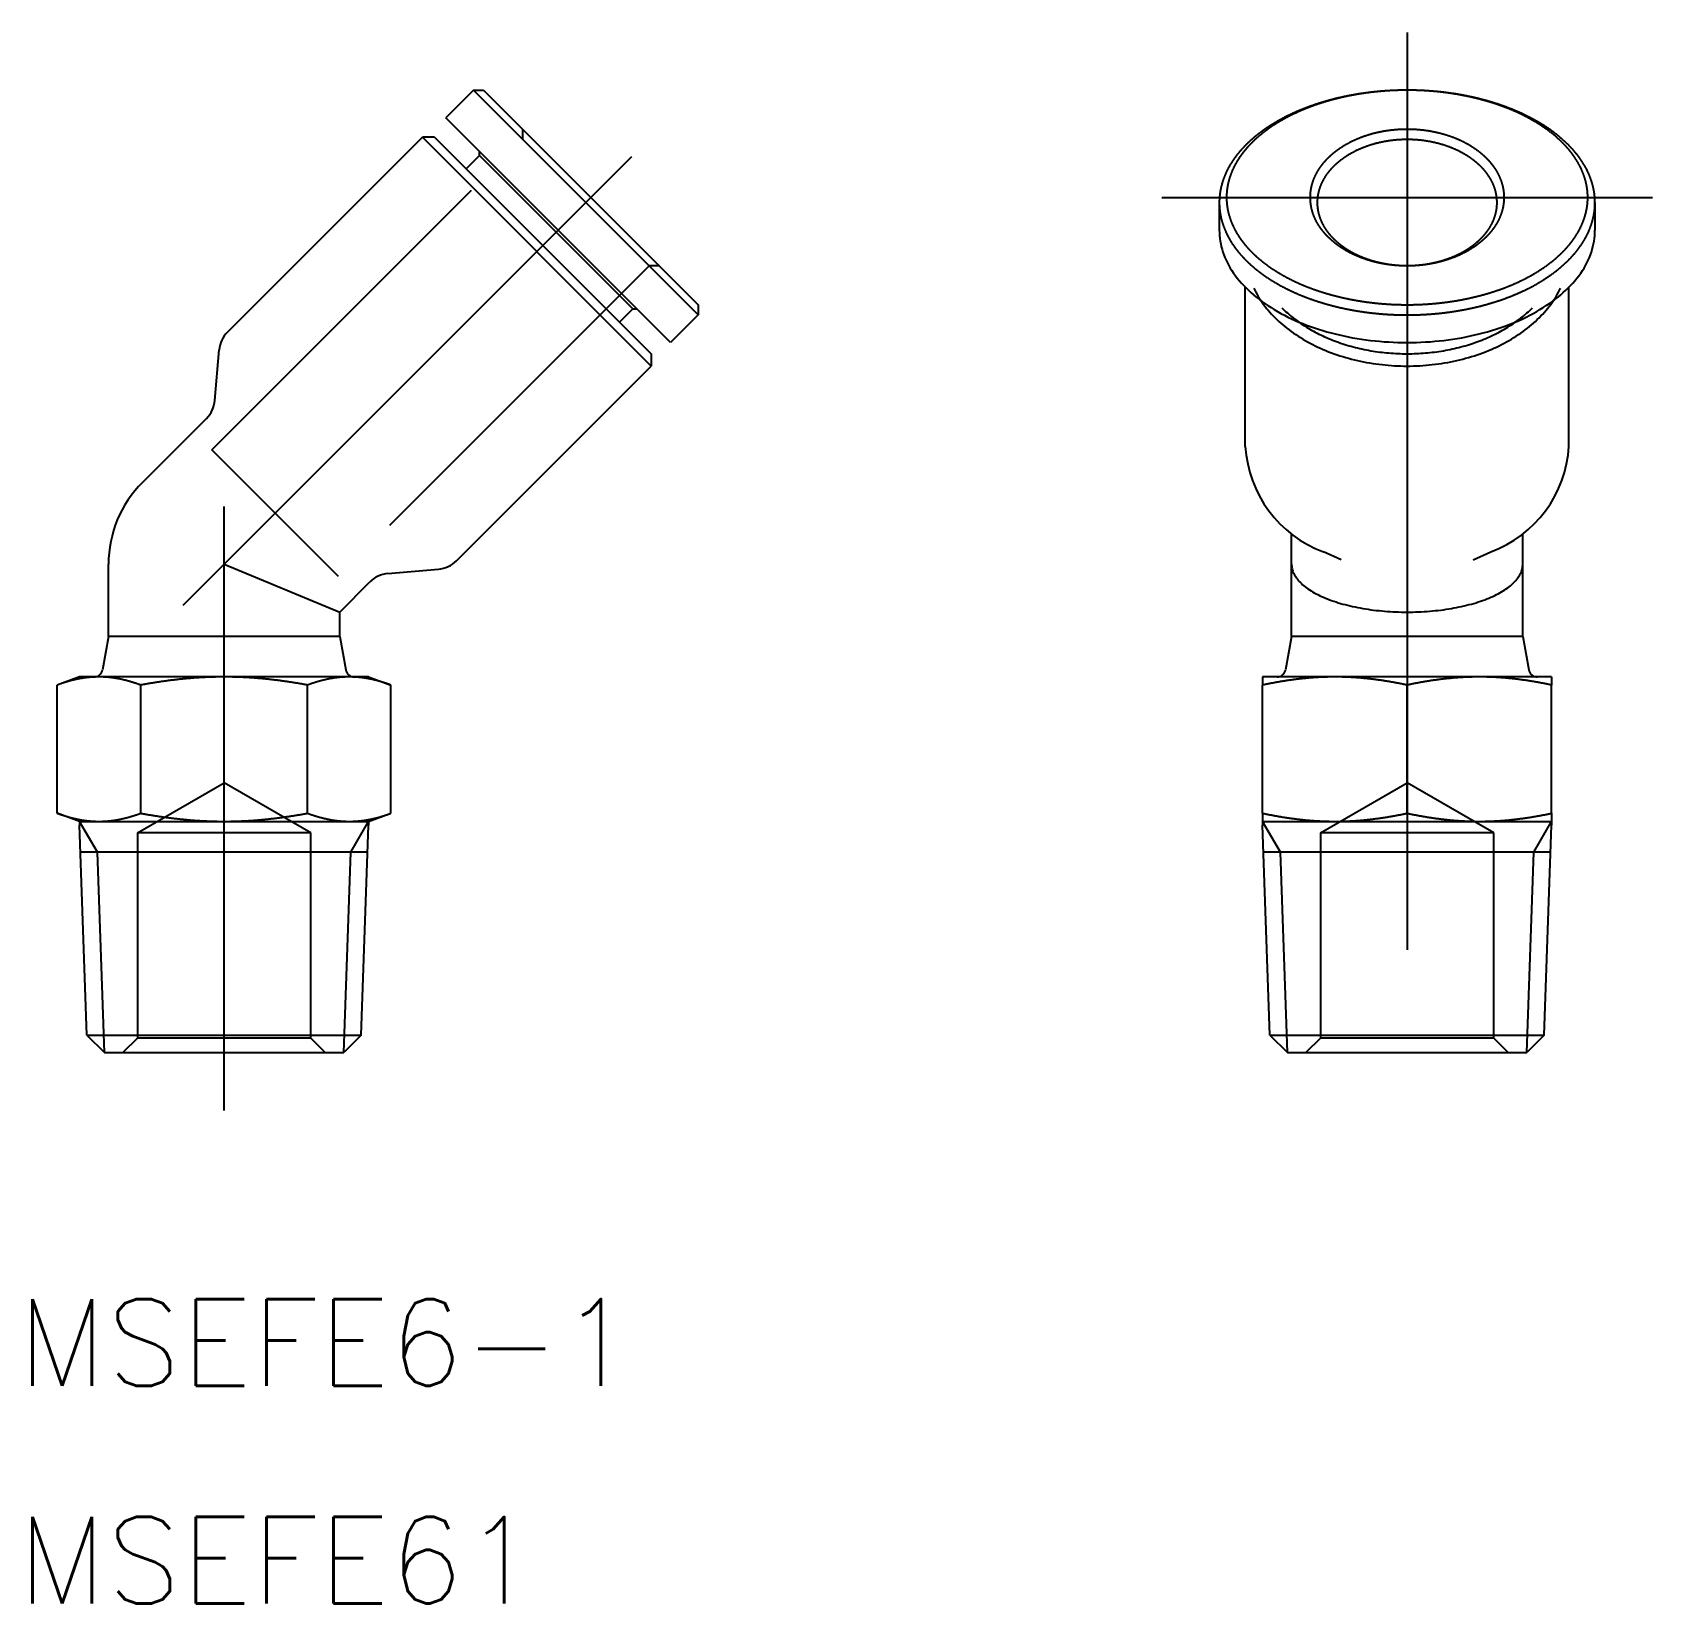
# Model space of a CAD drawing. Extents: x -6.6 to 49.4, y -19.1 to 35.3.
import ezdxf

# ---------------------------------------------------------------- set-up
doc = ezdxf.new("R2010")
doc.units = 0
doc.linetypes.add('CENTER', pattern=[50.8, 31.75, -6.35, 6.35, -6.35])
doc.linetypes.add('DASHED', pattern=[19.05, 12.7, -6.35])
doc.layers.get('0').update_dxf_attribs({"linetype": 'CONTINUOUS'})
doc.layers.add('CENTER', color=1, linetype='CENTER')
doc.styles.get("Standard").update_dxf_attribs({"font": 'txt.shx', "height": 3, "bigfont": 'bigfont.shx'})

msp = doc.modelspace()

# ---------------------------------------------------------------- texts
at = {"color": 7, "linetype": 'CONTINUOUS'}
for s, p in [('MSEFE6-1', (-7.148178, -11.534345)), ('MSEFE61', (-7.148178, -19.070734))]:
    msp.add_text(s, height=3, dxfattribs=at).set_placement(p)

# ---------------------------------------------------------------- linework, layer by layer
at = {"color": 7, "linetype": 'CONTINUOUS'}
for p, q in [((8.626703, 33.304877), (7.672109, 32.350283)), ((8.6267, 33.30488), (16.404905, 25.526675)), ((8.626703, 33.304877), (8.980256, 33.304877)), ((8.980255, 33.304878), (16.404903, 25.880231)), ((15.450283, 24.572109), (7.672109, 32.350283)), ((0.11665, 24.936246), (6.858936, 31.678532)), ((14.778532, 23.758936), (6.858936, 31.678532)), ((7.2832, 31.678532), (6.858936, 31.678532)), ((7.2832, 31.678532), (14.778532, 24.1832)), ((8.379215, 30.582516), (8.838835, 31.042136)), ((8.838835, 31.042136), (8.838835, 31.183557)), ((14.142136, 25.738835), (8.838835, 31.042136)), ((34.43527, 29.41579), (34.43527, 28.461196)), ((47.43527, 29.41579), (47.43527, 28.461196)), ((35.33527, 20.976448), (35.33527, 26.486736)), ((46.53527, 20.976448), (46.53527, 26.486736)), ((16.404877, 25.880256), (16.404877, 25.526703)), ((13.682516, 25.279215), (14.142136, 25.738835)), ((14.142136, 25.738835), (14.283557, 25.738835)), ((16.404877, 25.526703), (15.450283, 24.572109)), ((-0.322385, 22.566935), (-0.17259, 24.31454)), ((14.778532, 24.1832), (14.778532, 23.758936)), ((8.036246, 17.01665), (14.778532, 23.758936)), ((-2.828427, 19.728427), (-0.611625, 21.94523)), ((36.93527, 16.9), (36.93527, 17.944391)), ((44.93527, 16.9), (44.93527, 17.944391)), ((-4, 14.4), (-4, 16.9)), ((0, 16.9), (4, 15.243146)), ((36.93527, 14.4), (36.93527, 16.9)), ((38.651231, 17.050456), (38.041902, 17.326394)), ((43.219309, 17.050456), (43.828637, 17.326394)), ((44.93527, 14.4), (44.93527, 16.9)), ((4, 15.243146), (5.04523, 16.288375)), ((5.666935, 16.577615), (7.41454, 16.72741)), ((4, 14.4), (4, 15.243146)), ((-4, 14.4), (-4.205846, 13.247263)), ((4, 14.4), (-4, 14.4)), ((4, 14.4), (4.205846, 13.247263)), ((36.93527, 14.4), (36.729424, 13.247263)), ((44.93527, 14.4), (36.93527, 14.4)), ((44.93527, 14.4), (45.141116, 13.247263)), ((-5, 13), (-5.773503, 12.718468)), ((-4.330127, 13), (-5, 13)), ((0, 13), (-4.330127, 13)), ((4.330127, 13), (0, 13)), ((5, 13), (4.330127, 13)), ((5, 13), (5.773503, 12.718468)), ((38.43527, 13), (35.93527, 13)), ((35.93527, 13), (35.93527, 12.718468)), ((43.43527, 13), (38.43527, 13)), ((45.93527, 13), (43.43527, 13)), ((45.93527, 13), (45.93527, 12.718468)), ((-5.773503, 8.281532), (-5.773503, 12.718468)), ((-2.886751, 8.281532), (-2.886751, 12.718468)), ((2.886751, 8.281532), (2.886751, 12.718468)), ((5.773503, 8.281532), (5.773503, 12.718468)), ((35.93527, 8.281532), (35.93527, 12.718468)), ((40.93527, 8.281532), (40.93527, 12.718468)), ((45.93527, 8.281532), (45.93527, 12.718468)), ((-5, 8), (-5.773503, 8.281532)), ((-5, 8), (-5, 7.86453)), ((-5, 8), (-4.330127, 8)), ((-4.746388, 0.602023), (-5, 7.86453)), ((-4.330127, 8), (0, 8)), ((0, 8), (4.330127, 8)), ((4.330127, 8), (5, 8)), ((4.746388, 0.602023), (5, 7.86453)), ((5, 8), (5.773503, 8.281532)), ((5, 8), (5, 7.86453)), ((35.93527, 8.281532), (35.93527, 8)), ((35.93527, 8), (35.93527, 7.86453)), ((35.93527, 8), (38.43527, 8)), ((36.188882, 0.602023), (35.93527, 7.86453)), ((38.43527, 8), (43.43527, 8)), ((43.43527, 8), (45.93527, 8)), ((45.681657, 0.602023), (45.93527, 7.86453)), ((45.93527, 8.281532), (45.93527, 8)), ((45.93527, 8), (45.93527, 7.86453)), ((4.967631, 6.937614), (-4.967631, 6.937614)), ((45.902901, 6.937614), (35.967638, 6.937614)), ((-4.746388, 0.602023), (4.746388, 0.602023)), ((-4.746388, 0.602023), (-4.144365, 0)), ((4.746388, 0.602023), (4.144365, 0)), ((36.188882, 0.602023), (45.681657, 0.602023)), ((36.188882, 0.602023), (36.790905, 0)), ((45.681657, 0.602023), (45.079634, 0)), ((-4.144365, 0), (4.144365, 0)), ((36.790905, 0), (45.079634, 0))]:
    msp.add_line(p, q, dxfattribs=at)
at = {"color": 3, "linetype": 'DASHED'}
for p, q in [((10.323771, 31.961362), (10.323771, 31.607809)), ((-0.424252, 20.859786), (10.323771, 31.607809)), ((14.707833, 27.223747), (3.95981, 16.475724)), ((15.061387, 27.223747), (14.707833, 27.223747)), ((3.95981, 16.475724), (-0.424252, 20.859786)), ((-3, 7.6), (0, 9.332051)), ((3, 7.6), (0, 9.332051)), ((37.935263, 7.599733), (40.935263, 9.331783)), ((43.935263, 7.599733), (40.935263, 9.331783)), ((3, 7.6), (-3, 7.6)), ((-3, 7.6), (-3, 0.5)), ((3, 0.5), (3, 7.6)), ((43.935263, 7.599733), (37.935263, 7.599733)), ((37.935263, 7.599733), (37.935263, 0.499733)), ((43.935263, 0.499733), (43.935263, 7.599733)), ((-3, 0.5), (-3.5, 0)), ((3, 0.5), (-3, 0.5)), ((3.5, 0), (3, 0.5)), ((37.935263, 0.499733), (37.435263, -0.000267)), ((43.935263, 0.499733), (37.935263, 0.499733)), ((44.435263, -0.000267), (43.935263, 0.499733))]:
    msp.add_line(p, q, dxfattribs=at)
at = {"color": 3, "linetype": 'CONTINUOUS'}
for p, q in [((-4.386631, 6.937614), (-5, 8)), ((4.386631, 6.937614), (5, 8)), ((36.548638, 6.937614), (35.93527, 8)), ((45.321901, 6.937614), (45.93527, 8)), ((-4.144365, 0), (-4.386631, 6.937614)), ((4.144365, 0), (4.386631, 6.937614)), ((36.790905, 0), (36.548638, 6.937614)), ((45.079634, 0), (45.321901, 6.937614))]:
    msp.add_line(p, q, dxfattribs=at)
at = {"color": 7}
for points in [[(47.4353, 29.4158, 0), (47.4353, 29.4235, 0), (47.4352, 29.4313, 0), (47.4352, 29.439, 0), (47.4351, 29.4468, 0), (47.435, 29.4545, 0), (47.4348, 29.4623, 0), (47.4347, 29.4701, 0), (47.4345, 29.4779, 0), (47.4343, 29.4857, 0), (47.434, 29.4935, 0), (47.4338, 29.5014, 0), (47.4335, 29.5092, 0), (47.4331, 29.5171, 0), (47.4328, 29.5249, 0), (47.4324, 29.5328, 0), (47.432, 29.5407, 0), (47.4316, 29.5487, 0), (47.4311, 29.5566, 0), (47.4306, 29.5645, 0), (47.4301, 29.5725, 0), (47.4296, 29.5805, 0), (47.429, 29.5885, 0), (47.4284, 29.5965, 0), (47.4277, 29.6045, 0), (47.4271, 29.6126, 0), (47.4264, 29.6206, 0), (47.4257, 29.6287, 0), (47.4249, 29.6368, 0), (47.4241, 29.645, 0), (47.4233, 29.6531, 0), (47.4224, 29.6613, 0), (47.4216, 29.6695, 0), (47.4206, 29.6777, 0), (47.4197, 29.6859, 0), (47.4187, 29.6942, 0), (47.4177, 29.7024, 0), (47.4166, 29.7107, 0), (47.4156, 29.719, 0), (47.4145, 29.7274, 0), (47.4133, 29.7358, 0), (47.4121, 29.7441, 0), (47.4109, 29.7526, 0), (47.4097, 29.761, 0), (47.4084, 29.7695, 0), (47.4071, 29.778, 0), (47.4057, 29.7865, 0), (47.4043, 29.795, 0), (47.4029, 29.8036, 0), (47.4014, 29.8122, 0), (47.3999, 29.8208, 0), (47.3984, 29.8295, 0), (47.3968, 29.8382, 0), (47.3952, 29.8469, 0), (47.3936, 29.8556, 0), (47.3919, 29.8644, 0), (47.3902, 29.8732, 0), (47.3884, 29.882, 0), (47.3866, 29.8909, 0), (47.3847, 29.8998, 0), (47.3829, 29.9087, 0), (47.3809, 29.9177, 0), (47.379, 29.9267, 0), (47.3769, 29.9357, 0), (47.3749, 29.9448, 0), (47.3728, 29.9539, 0), (47.3706, 29.963, 0), (47.3684, 29.9722, 0), (47.3662, 29.9814, 0), (47.3639, 29.9906, 0), (47.3615, 29.9999, 0), (47.3592, 30.0092, 0), (47.3567, 30.0186, 0), (47.3542, 30.028, 0), (47.3517, 30.0375, 0), (47.3491, 30.0469, 0), (47.3465, 30.0565, 0), (47.3438, 30.066, 0), (47.341, 30.0756, 0), (47.3382, 30.0853, 0), (47.3354, 30.095, 0), (47.3325, 30.1047, 0), (47.3295, 30.1145, 0), (47.3265, 30.1243, 0), (47.3234, 30.1342, 0), (47.3203, 30.1441, 0), (47.3171, 30.1541, 0), (47.3138, 30.1641, 0), (47.3105, 30.1741, 0), (47.3071, 30.1842, 0), (47.3037, 30.1944, 0), (47.3002, 30.2045, 0), (47.2966, 30.2148, 0), (47.293, 30.225, 0), (47.2893, 30.2353, 0), (47.2856, 30.2456, 0), (47.2817, 30.256, 0), (47.2779, 30.2664, 0), (47.2739, 30.2769, 0), (47.2699, 30.2874, 0), (47.2659, 30.2979, 0), (47.2617, 30.3084, 0), (47.2575, 30.319, 0), (47.2533, 30.3297, 0), (47.2489, 30.3403, 0), (47.2445, 30.351, 0), (47.2401, 30.3617, 0), (47.2355, 30.3725, 0), (47.2309, 30.3833, 0), (47.2263, 30.3941, 0), (47.2215, 30.4049, 0), (47.2167, 30.4158, 0), (47.2118, 30.4266, 0), (47.2069, 30.4376, 0), (47.2019, 30.4485, 0), (47.1968, 30.4594, 0), (47.1917, 30.4704, 0), (47.1865, 30.4814, 0), (47.1812, 30.4924, 0), (47.1758, 30.5035, 0), (47.1704, 30.5145, 0), (47.1649, 30.5256, 0), (47.1594, 30.5367, 0), (47.1538, 30.5478, 0), (47.1481, 30.5589, 0), (47.1423, 30.5701, 0), (47.1365, 30.5812, 0), (47.1306, 30.5924, 0), (47.1246, 30.6036, 0), (47.1186, 30.6148, 0), (47.1125, 30.626, 0), (47.1063, 30.6372, 0), (47.1001, 30.6484, 0), (47.0938, 30.6596, 0), (47.0874, 30.6709, 0), (47.081, 30.6821, 0), (47.0745, 30.6934, 0), (47.0679, 30.7046, 0), (47.0613, 30.7159, 0), (47.0546, 30.7272, 0), (47.0478, 30.7384, 0), (47.041, 30.7497, 0), (47.0341, 30.761, 0), (47.0271, 30.7722, 0), (47.02, 30.7835, 0), (47.0129, 30.7948, 0), (47.0058, 30.806, 0), (46.9985, 30.8173, 0), (46.9912, 30.8286, 0), (46.9838, 30.8398, 0), (46.9764, 30.8511, 0), (46.9689, 30.8623, 0), (46.9613, 30.8736, 0), (46.9537, 30.8848, 0), (46.946, 30.896, 0), (46.9383, 30.9072, 0), (46.9304, 30.9185, 0), (46.9226, 30.9297, 0), (46.9146, 30.9409, 0), (46.9066, 30.9521, 0), (46.8985, 30.9632, 0), (46.8904, 30.9744, 0), (46.8822, 30.9856, 0), (46.8739, 30.9967, 0), (46.8656, 31.0079, 0), (46.8572, 31.019, 0), (46.8488, 31.0301, 0), (46.8403, 31.0412, 0), (46.8317, 31.0523, 0), (46.8231, 31.0634, 0), (46.8144, 31.0745, 0), (46.8057, 31.0855, 0), (46.7969, 31.0966, 0), (46.788, 31.1076, 0), (46.7791, 31.1186, 0), (46.7701, 31.1296, 0), (46.761, 31.1406, 0), (46.7519, 31.1516, 0), (46.7428, 31.1625, 0), (46.7336, 31.1735, 0), (46.7243, 31.1844, 0), (46.7149, 31.1953, 0), (46.7055, 31.2062, 0), (46.6961, 31.217, 0), (46.6865, 31.2279, 0), (46.677, 31.2387, 0), (46.6673, 31.2496, 0), (46.6576, 31.2604, 0), (46.6479, 31.2712, 0), (46.638, 31.282, 0), (46.6281, 31.2927, 0), (46.6182, 31.3035, 0), (46.6082, 31.3142, 0), (46.5981, 31.3249, 0), (46.588, 31.3357, 0), (46.5778, 31.3463, 0), (46.5676, 31.357, 0), (46.5573, 31.3677, 0), (46.5469, 31.3783, 0), (46.5365, 31.3889, 0), (46.526, 31.3995, 0), (46.5155, 31.4101, 0), (46.5049, 31.4207, 0), (46.4942, 31.4313, 0), (46.4835, 31.4418, 0), (46.4727, 31.4523, 0), (46.4619, 31.4628, 0), (46.451, 31.4733, 0), (46.4401, 31.4838, 0), (46.4291, 31.4942, 0), (46.418, 31.5046, 0), (46.4069, 31.515, 0), (46.3957, 31.5254, 0), (46.3845, 31.5358, 0), (46.3732, 31.5461, 0), (46.3618, 31.5565, 0), (46.3504, 31.5668, 0), (46.339, 31.5771, 0), (46.3275, 31.5873, 0), (46.3159, 31.5976, 0), (46.3043, 31.6078, 0), (46.2926, 31.618, 0), (46.2809, 31.6282, 0), (46.2691, 31.6384, 0), (46.2572, 31.6485, 0), (46.2453, 31.6587, 0), (46.2334, 31.6688, 0), (46.2214, 31.6788, 0), (46.2093, 31.6889, 0), (46.1972, 31.6989, 0), (46.185, 31.709, 0), (46.1728, 31.7189, 0), (46.1605, 31.7289, 0), (46.1482, 31.7389, 0), (46.1358, 31.7488, 0), (46.1233, 31.7587, 0), (46.1108, 31.7686, 0), (46.0983, 31.7784, 0), (46.0857, 31.7883, 0), (46.073, 31.7981, 0), (46.0603, 31.8079, 0), (46.0475, 31.8176, 0), (46.0347, 31.8274, 0), (46.0219, 31.8371, 0), (46.0089, 31.8468, 0), (45.996, 31.8564, 0), (45.9829, 31.8661, 0), (45.9699, 31.8757, 0), (45.9567, 31.8853, 0), (45.9436, 31.8948, 0), (45.9303, 31.9044, 0), (45.917, 31.9139, 0), (45.9037, 31.9233, 0), (45.8903, 31.9328, 0), (45.8769, 31.9422, 0), (45.8634, 31.9516, 0), (45.8499, 31.961, 0), (45.8363, 31.9704, 0), (45.8227, 31.9797, 0), (45.809, 31.989, 0), (45.7953, 31.9982, 0), (45.7816, 32.0075, 0), (45.7678, 32.0167, 0), (45.7539, 32.0258, 0), (45.74, 32.035, 0), (45.726, 32.0441, 0), (45.7121, 32.0532, 0), (45.698, 32.0623, 0), (45.6839, 32.0713, 0), (45.6698, 32.0803, 0), (45.6557, 32.0893, 0), (45.6414, 32.0982, 0), (45.6272, 32.1071, 0), (45.6129, 32.116, 0), (45.5986, 32.1249, 0), (45.5842, 32.1337, 0), (45.5698, 32.1425, 0), (45.5553, 32.1513, 0), (45.5408, 32.16, 0), (45.5263, 32.1687, 0), (45.5117, 32.1774, 0), (45.4971, 32.186, 0), (45.4824, 32.1946, 0), (45.4677, 32.2032, 0), (45.453, 32.2118, 0), (45.4382, 32.2203, 0), (45.4234, 32.2288, 0), (45.4086, 32.2372, 0), (45.3937, 32.2457, 0), (45.3788, 32.254, 0), (45.3638, 32.2624, 0), (45.3489, 32.2707, 0), (45.3338, 32.279, 0), (45.3188, 32.2873, 0), (45.3037, 32.2955, 0), (45.2886, 32.3037, 0), (45.2734, 32.3119, 0), (45.2582, 32.32, 0), (45.243, 32.3281, 0), (45.2277, 32.3361, 0), (45.2124, 32.3442, 0), (45.1971, 32.3522, 0), (45.1818, 32.3601, 0), (45.1664, 32.368, 0), (45.151, 32.3759, 0), (45.1355, 32.3838, 0), (45.1201, 32.3916, 0), (45.1046, 32.3994, 0), (45.089, 32.4071, 0), (45.0735, 32.4149, 0), (45.0579, 32.4225, 0), (45.0423, 32.4302, 0), (45.0266, 32.4378, 0), (45.011, 32.4454, 0), (44.9953, 32.4529, 0), (44.9795, 32.4604, 0), (44.9638, 32.4679, 0), (44.948, 32.4753, 0), (44.9322, 32.4827, 0), (44.9164, 32.4901, 0), (44.9005, 32.4974, 0), (44.8847, 32.5047, 0), (44.8688, 32.5119, 0), (44.8529, 32.5191, 0), (44.837, 32.5263, 0), (44.821, 32.5334, 0), (44.8051, 32.5405, 0), (44.7891, 32.5476, 0), (44.7731, 32.5546, 0), (44.7571, 32.5616, 0), (44.741, 32.5685, 0), (44.725, 32.5755, 0), (44.7089, 32.5823, 0), (44.6928, 32.5892, 0), (44.6767, 32.596, 0), (44.6606, 32.6027, 0), (44.6445, 32.6095, 0), (44.6283, 32.6162, 0), (44.6121, 32.6228, 0), (44.5959, 32.6294, 0), (44.5797, 32.636, 0), (44.5635, 32.6426, 0), (44.5473, 32.6491, 0), (44.5311, 32.6555, 0), (44.5148, 32.662, 0), (44.4985, 32.6684, 0), (44.4823, 32.6747, 0), (44.466, 32.6811, 0), (44.4496, 32.6874, 0), (44.4333, 32.6936, 0), (44.417, 32.6998, 0), (44.4007, 32.706, 0), (44.3843, 32.7122, 0), (44.3679, 32.7183, 0), (44.3516, 32.7243, 0), (44.3352, 32.7304, 0), (44.3188, 32.7364, 0), (44.3024, 32.7423, 0), (44.286, 32.7483, 0), (44.2695, 32.7542, 0), (44.2531, 32.76, 0), (44.2367, 32.7658, 0), (44.2202, 32.7716, 0), (44.2038, 32.7774, 0), (44.1873, 32.7831, 0), (44.1708, 32.7888, 0), (44.1544, 32.7944, 0), (44.1379, 32.8, 0), (44.1214, 32.8056, 0), (44.1049, 32.8111, 0), (44.0884, 32.8166, 0), (44.0719, 32.8221, 0), (44.0554, 32.8275, 0), (44.0389, 32.8329, 0), (44.0224, 32.8382, 0), (44.0058, 32.8436, 0), (43.9893, 32.8488, 0), (43.9728, 32.8541, 0), (43.9563, 32.8593, 0), (43.9397, 32.8645, 0), (43.9232, 32.8696, 0), (43.9067, 32.8747, 0), (43.8901, 32.8798, 0), (43.8736, 32.8848, 0), (43.857, 32.8898, 0), (43.8405, 32.8948, 0), (43.824, 32.8997, 0), (43.8074, 32.9046, 0), (43.7909, 32.9095, 0), (43.7743, 32.9143, 0), (43.7578, 32.9191, 0), (43.7413, 32.9238, 0), (43.7247, 32.9286, 0), (43.7082, 32.9332, 0), (43.6916, 32.9379, 0), (43.6751, 32.9425, 0), (43.6585, 32.9471, 0), (43.642, 32.9517, 0), (43.6254, 32.9562, 0), (43.6088, 32.9607, 0), (43.5923, 32.9651, 0), (43.5757, 32.9696, 0), (43.5591, 32.974, 0), (43.5426, 32.9783, 0), (43.526, 32.9826, 0), (43.5094, 32.9869, 0), (43.4929, 32.9912, 0), (43.4763, 32.9954, 0), (43.4597, 32.9996, 0), (43.4431, 33.0038, 0), (43.4266, 33.0079, 0), (43.41, 33.012, 0), (43.3934, 33.0161, 0), (43.3768, 33.0202, 0), (43.3602, 33.0242, 0), (43.3436, 33.0281, 0), (43.327, 33.0321, 0), (43.3105, 33.036, 0), (43.2939, 33.0399, 0), (43.2773, 33.0437, 0), (43.2607, 33.0476, 0), (43.2441, 33.0514, 0), (43.2275, 33.0551, 0), (43.2109, 33.0588, 0), (43.1943, 33.0625, 0), (43.1777, 33.0662, 0), (43.1611, 33.0698, 0), (43.1445, 33.0735, 0), (43.1279, 33.077, 0), (43.1112, 33.0806, 0), (43.0946, 33.0841, 0), (43.078, 33.0876, 0), (43.0614, 33.091, 0), (43.0448, 33.0945, 0), (43.0282, 33.0978, 0), (43.0116, 33.1012, 0), (42.995, 33.1045, 0), (42.9784, 33.1079, 0), (42.9617, 33.1111, 0), (42.9451, 33.1144, 0), (42.9285, 33.1176, 0), (42.9119, 33.1208, 0), (42.8953, 33.1239, 0), (42.8786, 33.1271, 0), (42.862, 33.1302, 0), (42.8454, 33.1332, 0), (42.8288, 33.1363, 0), (42.8121, 33.1393, 0), (42.7955, 33.1423, 0), (42.7789, 33.1452, 0), (42.7623, 33.1481, 0), (42.7456, 33.151, 0), (42.729, 33.1539, 0), (42.7124, 33.1567, 0), (42.6958, 33.1595, 0), (42.6791, 33.1623, 0), (42.6625, 33.1651, 0), (42.6459, 33.1678, 0), (42.6292, 33.1705, 0), (42.6126, 33.1732, 0), (42.596, 33.1758, 0), (42.5793, 33.1784, 0), (42.5627, 33.181, 0), (42.5461, 33.1836, 0), (42.5295, 33.1861, 0), (42.5128, 33.1886, 0), (42.4962, 33.1911, 0), (42.4796, 33.1935, 0), (42.4629, 33.1959, 0), (42.4463, 33.1983, 0), (42.4297, 33.2007, 0), (42.413, 33.203, 0), (42.3964, 33.2053, 0), (42.3798, 33.2076, 0), (42.3631, 33.2099, 0), (42.3465, 33.2121, 0), (42.3298, 33.2143, 0), (42.3132, 33.2165, 0), (42.2966, 33.2186, 0), (42.2799, 33.2208, 0), (42.2633, 33.2229, 0), (42.2467, 33.2249, 0), (42.23, 33.227, 0), (42.2134, 33.229, 0), (42.1967, 33.231, 0), (42.1801, 33.2329, 0), (42.1635, 33.2349, 0), (42.1468, 33.2368, 0), (42.1302, 33.2386, 0), (42.1135, 33.2405, 0), (42.0969, 33.2423, 0), (42.0803, 33.2441, 0), (42.0636, 33.2459, 0), (42.047, 33.2476, 0), (42.0303, 33.2493, 0), (42.0137, 33.251, 0), (41.997, 33.2527, 0), (41.9804, 33.2543, 0), (41.9637, 33.2559, 0), (41.9471, 33.2575, 0), (41.9305, 33.2591, 0), (41.9138, 33.2606, 0), (41.8972, 33.2621, 0), (41.8805, 33.2636, 0), (41.8639, 33.2651, 0), (41.8472, 33.2665, 0), (41.8306, 33.2679, 0), (41.8139, 33.2693, 0), (41.7973, 33.2706, 0), (41.7806, 33.2719, 0), (41.764, 33.2732, 0), (41.7473, 33.2745, 0), (41.7307, 33.2757, 0), (41.714, 33.2769, 0), (41.6974, 33.2781, 0), (41.6807, 33.2793, 0), (41.6641, 33.2804, 0), (41.6474, 33.2815, 0), (41.6308, 33.2826, 0), (41.6141, 33.2837, 0), (41.5975, 33.2847, 0), (41.5808, 33.2857, 0), (41.5641, 33.2867, 0), (41.5475, 33.2877, 0), (41.5308, 33.2886, 0), (41.5142, 33.2895, 0), (41.4975, 33.2904, 0), (41.4809, 33.2912, 0), (41.4642, 33.292, 0), (41.4476, 33.2928, 0), (41.4309, 33.2936, 0), (41.4142, 33.2944, 0), (41.3976, 33.2951, 0), (41.3809, 33.2958, 0), (41.3643, 33.2964, 0), (41.3476, 33.2971, 0), (41.331, 33.2977, 0), (41.3143, 33.2983, 0), (41.2976, 33.2989, 0), (41.281, 33.2994, 0), (41.2643, 33.2999, 0), (41.2477, 33.3004, 0), (41.231, 33.3009, 0), (41.2143, 33.3013, 0), (41.1977, 33.3017, 0), (41.181, 33.3021, 0), (41.1644, 33.3025, 0), (41.1477, 33.3028, 0), (41.131, 33.3031, 0), (41.1144, 33.3034, 0), (41.0977, 33.3037, 0), (41.0811, 33.3039, 0), (41.0644, 33.3041, 0), (41.0477, 33.3043, 0), (41.0311, 33.3045, 0), (41.0144, 33.3046, 0), (40.9978, 33.3047, 0), (40.9811, 33.3048, 0), (40.9644, 33.3048, 0), (40.9478, 33.3049, 0), (40.9311, 33.3049, 0), (40.9144, 33.3049, 0), (40.8978, 33.3048, 0), (40.8811, 33.3047, 0), (40.8645, 33.3046, 0), (40.8478, 33.3045, 0), (40.8311, 33.3044, 0), (40.8145, 33.3042, 0), (40.7978, 33.304, 0), (40.7811, 33.3038, 0), (40.7645, 33.3035, 0), (40.7478, 33.3033, 0), (40.7312, 33.303, 0), (40.7145, 33.3026, 0), (40.6979, 33.3023, 0), (40.6812, 33.3019, 0), (40.6646, 33.3015, 0), (40.6479, 33.3011, 0), (40.6313, 33.3006, 0), (40.6146, 33.3001, 0), (40.598, 33.2996, 0), (40.5813, 33.2991, 0), (40.5647, 33.2986, 0), (40.548, 33.298, 0), (40.5314, 33.2974, 0), (40.5148, 33.2967, 0), (40.4981, 33.2961, 0), (40.4815, 33.2954, 0), (40.4649, 33.2947, 0), (40.4482, 33.2939, 0), (40.4316, 33.2932, 0), (40.415, 33.2924, 0), (40.3984, 33.2916, 0), (40.3817, 33.2908, 0), (40.3651, 33.2899, 0), (40.3485, 33.289, 0), (40.3319, 33.2881, 0), (40.3153, 33.2872, 0), (40.2987, 33.2862, 0), (40.2821, 33.2852, 0), (40.2655, 33.2842, 0), (40.2489, 33.2831, 0), (40.2323, 33.2821, 0), (40.2157, 33.281, 0), (40.1991, 33.2799, 0), (40.1825, 33.2787, 0), (40.166, 33.2775, 0), (40.1494, 33.2764, 0), (40.1328, 33.2751, 0), (40.1162, 33.2739, 0), (40.0997, 33.2726, 0), (40.0831, 33.2713, 0), (40.0666, 33.27, 0), (40.05, 33.2686, 0), (40.0335, 33.2673, 0), (40.0169, 33.2659, 0), (40.0004, 33.2644, 0), (39.9838, 33.263, 0), (39.9673, 33.2615, 0), (39.9508, 33.26, 0), (39.9343, 33.2585, 0), (39.9178, 33.2569, 0), (39.9012, 33.2554, 0), (39.8847, 33.2538, 0), (39.8682, 33.2521, 0), (39.8517, 33.2505, 0), (39.8352, 33.2488, 0), (39.8188, 33.2471, 0), (39.8023, 33.2453, 0), (39.7858, 33.2436, 0), (39.7693, 33.2418, 0), (39.7529, 33.24, 0), (39.7364, 33.2382, 0), (39.72, 33.2363, 0), (39.7035, 33.2344, 0), (39.6871, 33.2325, 0), (39.6706, 33.2306, 0), (39.6542, 33.2286, 0), (39.6378, 33.2266, 0), (39.6214, 33.2246, 0), (39.605, 33.2226, 0), (39.5885, 33.2205, 0), (39.5721, 33.2184, 0), (39.5558, 33.2163, 0), (39.5394, 33.2141, 0), (39.523, 33.212, 0), (39.5066, 33.2098, 0), (39.4903, 33.2076, 0), (39.4739, 33.2053, 0), (39.4575, 33.203, 0), (39.4412, 33.2007, 0), (39.4249, 33.1984, 0), (39.4085, 33.1961, 0), (39.3922, 33.1937, 0), (39.3759, 33.1913, 0), (39.3596, 33.1889, 0), (39.3433, 33.1864, 0), (39.327, 33.184, 0), (39.3107, 33.1815, 0), (39.2944, 33.1789, 0), (39.2782, 33.1764, 0), (39.2619, 33.1738, 0), (39.2456, 33.1712, 0), (39.2294, 33.1686, 0), (39.2131, 33.1659, 0), (39.1969, 33.1632, 0), (39.1807, 33.1605, 0), (39.1645, 33.1578, 0), (39.1483, 33.155, 0), (39.1321, 33.1522, 0), (39.1159, 33.1494, 0), (39.0997, 33.1466, 0), (39.0835, 33.1437, 0), (39.0674, 33.1408, 0), (39.0512, 33.1379, 0), (39.0351, 33.135, 0), (39.0189, 33.132, 0), (39.0028, 33.129, 0), (38.9867, 33.126, 0), (38.9706, 33.123, 0), (38.9545, 33.1199, 0), (38.9384, 33.1168, 0), (38.9223, 33.1137, 0), (38.9062, 33.1106, 0), (38.8902, 33.1074, 0), (38.8741, 33.1042, 0), (38.8581, 33.101, 0), (38.8421, 33.0977, 0), (38.826, 33.0944, 0), (38.81, 33.0911, 0), (38.794, 33.0878, 0), (38.778, 33.0845, 0), (38.7621, 33.0811, 0), (38.7461, 33.0777, 0), (38.7301, 33.0743, 0), (38.7142, 33.0708, 0), (38.6982, 33.0673, 0), (38.6823, 33.0638, 0), (38.6664, 33.0603, 0), (38.6505, 33.0567, 0), (38.6346, 33.0531, 0), (38.6187, 33.0495, 0), (38.6028, 33.0459, 0), (38.587, 33.0422, 0), (38.5711, 33.0385, 0), (38.5553, 33.0348, 0), (38.5394, 33.0311, 0), (38.5236, 33.0273, 0), (38.5078, 33.0235, 0), (38.492, 33.0197, 0), (38.4762, 33.0158, 0), (38.4605, 33.012, 0), (38.4447, 33.0081, 0), (38.429, 33.0041, 0), (38.4132, 33.0002, 0), (38.3975, 32.9962, 0), (38.3818, 32.9922, 0), (38.3661, 32.9882, 0), (38.3504, 32.9841, 0), (38.3347, 32.9801, 0), (38.3191, 32.976, 0), (38.3034, 32.9718, 0), (38.2878, 32.9677, 0), (38.2722, 32.9635, 0), (38.2565, 32.9593, 0), (38.2409, 32.955, 0), (38.2254, 32.9508, 0), (38.2098, 32.9465, 0), (38.1942, 32.9422, 0), (38.1787, 32.9378, 0), (38.1631, 32.9335, 0), (38.1476, 32.9291, 0), (38.1321, 32.9246, 0), (38.1166, 32.9202, 0), (38.1011, 32.9157, 0), (38.0857, 32.9112, 0), (38.0702, 32.9067, 0), (38.0548, 32.9021, 0), (38.0394, 32.8976, 0), (38.0239, 32.893, 0), (38.0085, 32.8883, 0), (37.9932, 32.8837, 0), (37.9778, 32.879, 0), (37.9624, 32.8743, 0), (37.9471, 32.8695, 0), (37.9318, 32.8648, 0), (37.9164, 32.86, 0), (37.9011, 32.8552, 0), (37.8858, 32.8503, 0), (37.8706, 32.8455, 0), (37.8553, 32.8406, 0), (37.8401, 32.8356, 0), (37.8248, 32.8307, 0), (37.8096, 32.8257, 0), (37.7944, 32.8207, 0), (37.7793, 32.8157, 0), (37.7641, 32.8106, 0), (37.7489, 32.8055, 0), (37.7338, 32.8004, 0), (37.7187, 32.7953, 0), (37.7036, 32.7901, 0), (37.6885, 32.7849, 0), (37.6734, 32.7797, 0), (37.6584, 32.7745, 0), (37.6434, 32.7692, 0), (37.6283, 32.7639, 0), (37.6133, 32.7586, 0), (37.5984, 32.7533, 0), (37.5834, 32.7479, 0), (37.5684, 32.7425, 0), (37.5535, 32.7371, 0), (37.5386, 32.7316, 0), (37.5237, 32.7261, 0), (37.5088, 32.7206, 0), (37.494, 32.7151, 0), (37.4791, 32.7095, 0), (37.4643, 32.7039, 0), (37.4495, 32.6983, 0), (37.4347, 32.6927, 0), (37.42, 32.687, 0), (37.4052, 32.6813, 0), (37.3905, 32.6756, 0), (37.3758, 32.6699, 0), (37.3611, 32.6641, 0), (37.3464, 32.6583, 0), (37.3318, 32.6525, 0), (37.3171, 32.6467, 0), (37.3025, 32.6408, 0), (37.2879, 32.6349, 0), (37.2734, 32.629, 0), (37.2588, 32.623, 0), (37.2443, 32.617, 0), (37.2298, 32.611, 0), (37.2153, 32.605, 0), (37.2008, 32.5989, 0), (37.1864, 32.5928, 0), (37.1719, 32.5867, 0), (37.1575, 32.5806, 0), (37.1432, 32.5744, 0), (37.1288, 32.5682, 0), (37.1144, 32.562, 0), (37.1001, 32.5558, 0), (37.0858, 32.5495, 0), (37.0716, 32.5432, 0), (37.0573, 32.5369, 0), (37.0431, 32.5306, 0), (37.0289, 32.5242, 0), (37.0147, 32.5178, 0), (37.0005, 32.5114, 0), (36.9864, 32.5049, 0), (36.9723, 32.4984, 0), (36.9582, 32.4919, 0), (36.9441, 32.4854, 0), (36.93, 32.4788, 0), (36.916, 32.4722, 0), (36.902, 32.4656, 0), (36.888, 32.459, 0), (36.8741, 32.4523, 0), (36.8602, 32.4457, 0), (36.8463, 32.4389, 0), (36.8324, 32.4322, 0), (36.8185, 32.4254, 0), (36.8047, 32.4186, 0), (36.7909, 32.4118, 0), (36.7771, 32.405, 0), (36.7634, 32.3981, 0), (36.7496, 32.3912, 0), (36.7359, 32.3843, 0), (36.7223, 32.3774, 0), (36.7086, 32.3704, 0), (36.695, 32.3634, 0), (36.6814, 32.3564, 0), (36.6678, 32.3493, 0), (36.6543, 32.3422, 0), (36.6407, 32.3351, 0), (36.6272, 32.328, 0), (36.6138, 32.3209, 0), (36.6003, 32.3137, 0), (36.5869, 32.3065, 0), (36.5735, 32.2993, 0), (36.5602, 32.292, 0), (36.5469, 32.2847, 0), (36.5336, 32.2774, 0), (36.5203, 32.2701, 0), (36.507, 32.2627, 0), (36.4938, 32.2554, 0), (36.4806, 32.2479, 0), (36.4675, 32.2405, 0), (36.4543, 32.2331, 0), (36.4412, 32.2256, 0), (36.4282, 32.2181, 0), (36.4151, 32.2105, 0), (36.4021, 32.203, 0), (36.3891, 32.1954, 0), (36.3762, 32.1878, 0), (36.3632, 32.1802, 0), (36.3503, 32.1725, 0), (36.3375, 32.1648, 0), (36.3246, 32.1571, 0), (36.3118, 32.1494, 0), (36.299, 32.1416, 0), (36.2863, 32.1338, 0), (36.2736, 32.126, 0), (36.2609, 32.1182, 0), (36.2482, 32.1103, 0), (36.2356, 32.1024, 0), (36.223, 32.0945, 0), (36.2104, 32.0866, 0), (36.1979, 32.0786, 0), (36.1854, 32.0706, 0), (36.1729, 32.0626, 0), (36.1605, 32.0546, 0), (36.1481, 32.0465, 0), (36.1357, 32.0385, 0), (36.1234, 32.0304, 0), (36.111, 32.0222, 0), (36.0988, 32.0141, 0), (36.0865, 32.0059, 0), (36.0743, 31.9977, 0), (36.0621, 31.9894, 0), (36.05, 31.9812, 0), (36.0379, 31.9729, 0), (36.0258, 31.9646, 0), (36.0137, 31.9563, 0), (36.0017, 31.9479, 0), (35.9897, 31.9395, 0), (35.9778, 31.9311, 0), (35.9659, 31.9227, 0), (35.954, 31.9142, 0), (35.9422, 31.9058, 0), (35.9303, 31.8973, 0), (35.9186, 31.8887, 0), (35.9068, 31.8802, 0), (35.8951, 31.8716, 0), (35.8834, 31.863, 0), (35.8718, 31.8544, 0), (35.8602, 31.8457, 0), (35.8486, 31.837, 0), (35.8371, 31.8283, 0), (35.8256, 31.8196, 0), (35.8141, 31.8109, 0), (35.8027, 31.8021, 0), (35.7913, 31.7933, 0), (35.78, 31.7845, 0), (35.7686, 31.7756, 0), (35.7574, 31.7668, 0), (35.7461, 31.7579, 0), (35.7349, 31.7489, 0), (35.7237, 31.74, 0), (35.7126, 31.731, 0), (35.7015, 31.722, 0), (35.6904, 31.713, 0), (35.6794, 31.704, 0), (35.6684, 31.6949, 0), (35.6574, 31.6858, 0), (35.6465, 31.6767, 0), (35.6356, 31.6676, 0), (35.6248, 31.6584, 0), (35.614, 31.6492, 0), (35.6032, 31.64, 0), (35.5925, 31.6308, 0), (35.5818, 31.6215, 0), (35.5711, 31.6122, 0), (35.5605, 31.6029, 0), (35.55, 31.5936, 0), (35.5394, 31.5842, 0), (35.5289, 31.5748, 0), (35.5185, 31.5654, 0), (35.508, 31.556, 0), (35.4977, 31.5466, 0), (35.4873, 31.5371, 0), (35.477, 31.5276, 0), (35.4668, 31.5181, 0), (35.4565, 31.5085, 0), (35.4464, 31.4989, 0), (35.4362, 31.4893, 0), (35.4261, 31.4797, 0), (35.4161, 31.4701, 0), (35.4061, 31.4604, 0), (35.3961, 31.4507, 0), (35.3861, 31.441, 0), (35.3762, 31.4313, 0), (35.3664, 31.4215, 0), (35.3566, 31.4117, 0), (35.3468, 31.4019, 0), (35.3371, 31.3921, 0), (35.3274, 31.3822, 0), (35.3178, 31.3724, 0), (35.3082, 31.3625, 0), (35.2986, 31.3525, 0), (35.2891, 31.3426, 0), (35.2796, 31.3326, 0), (35.2702, 31.3226, 0), (35.2608, 31.3126, 0), (35.2515, 31.3026, 0), (35.2422, 31.2925, 0), (35.2329, 31.2824, 0), (35.2237, 31.2723, 0), (35.2146, 31.2622, 0), (35.2054, 31.2521, 0), (35.1964, 31.2419, 0), (35.1873, 31.2317, 0), (35.1783, 31.2215, 0), (35.1694, 31.2112, 0), (35.1605, 31.201, 0), (35.1516, 31.1907, 0), (35.1428, 31.1804, 0), (35.1341, 31.17, 0), (35.1254, 31.1597, 0), (35.1167, 31.1493, 0), (35.1081, 31.1389, 0), (35.0995, 31.1285, 0), (35.091, 31.118, 0), (35.0825, 31.1075, 0), (35.074, 31.0971, 0), (35.0656, 31.0865, 0), (35.0573, 31.076, 0), (35.049, 31.0654, 0), (35.0408, 31.0549, 0), (35.0326, 31.0443, 0), (35.0244, 31.0337, 0), (35.0163, 31.023, 0), (35.0083, 31.0123, 0), (35.0003, 31.0017, 0), (34.9923, 30.991, 0), (34.9844, 30.9802, 0), (34.9765, 30.9695, 0), (34.9687, 30.9587, 0), (34.961, 30.9479, 0), (34.9533, 30.9371, 0), (34.9456, 30.9263, 0), (34.938, 30.9155, 0), (34.9305, 30.9046, 0), (34.923, 30.8937, 0), (34.9155, 30.8828, 0), (34.9082, 30.8719, 0), (34.9008, 30.861, 0), (34.8935, 30.85, 0), (34.8863, 30.8391, 0), (34.8791, 30.8281, 0), (34.872, 30.817, 0), (34.8649, 30.806, 0), (34.8578, 30.795, 0), (34.8509, 30.7839, 0), (34.8439, 30.7728, 0), (34.8371, 30.7617, 0), (34.8302, 30.7506, 0), (34.8235, 30.7395, 0), (34.8168, 30.7283, 0), (34.8101, 30.7172, 0), (34.8035, 30.706, 0), (34.797, 30.6948, 0), (34.7905, 30.6836, 0), (34.784, 30.6723, 0), (34.7776, 30.6611, 0), (34.7713, 30.6498, 0), (34.765, 30.6385, 0), (34.7588, 30.6273, 0), (34.7526, 30.6159, 0), (34.7465, 30.6046, 0), (34.7405, 30.5933, 0), (34.7345, 30.5819, 0), (34.7285, 30.5706, 0), (34.7226, 30.5592, 0), (34.7168, 30.5478, 0), (34.711, 30.5364, 0), (34.7053, 30.5249, 0), (34.6996, 30.5135, 0), (34.694, 30.502, 0), (34.6885, 30.4906, 0), (34.683, 30.4791, 0), (34.6776, 30.4676, 0), (34.6722, 30.4561, 0), (34.6669, 30.4445, 0), (34.6616, 30.433, 0), (34.6564, 30.4215, 0), (34.6512, 30.4099, 0), (34.6462, 30.3983, 0), (34.6411, 30.3867, 0), (34.6362, 30.3751, 0), (34.6312, 30.3635, 0), (34.6264, 30.3519, 0), (34.6216, 30.3403, 0), (34.6169, 30.3286, 0), (34.6122, 30.3169, 0), (34.6076, 30.3053, 0), (34.603, 30.2936, 0), (34.5985, 30.2819, 0), (34.5941, 30.2702, 0), (34.5897, 30.2585, 0), (34.5854, 30.2468, 0), (34.5811, 30.235, 0), (34.5769, 30.2233, 0), (34.5728, 30.2115, 0), (34.5687, 30.1998, 0), (34.5647, 30.188, 0), (34.5607, 30.1762, 0), (34.5569, 30.1644, 0), (34.553, 30.1526, 0), (34.5492, 30.1408, 0), (34.5455, 30.129, 0), (34.5419, 30.1172, 0), (34.5383, 30.1053, 0), (34.5348, 30.0935, 0), (34.5313, 30.0816, 0), (34.5279, 30.0698, 0), (34.5245, 30.0579, 0), (34.5212, 30.046, 0), (34.518, 30.0342, 0), (34.5149, 30.0223, 0), (34.5117, 30.0104, 0), (34.5087, 29.9985, 0), (34.5057, 29.9866, 0), (34.5028, 29.9746, 0), (34.4999, 29.9627, 0), (34.4971, 29.9508, 0), (34.4944, 29.9388, 0), (34.4917, 29.9269, 0), (34.4891, 29.915, 0), (34.4866, 29.903, 0), (34.4841, 29.891, 0), (34.4816, 29.8791, 0), (34.4793, 29.8671, 0), (34.477, 29.8551, 0), (34.4747, 29.8431, 0), (34.4725, 29.8312, 0), (34.4704, 29.8192, 0), (34.4683, 29.8072, 0), (34.4663, 29.7952, 0), (34.4644, 29.7832, 0), (34.4625, 29.7712, 0), (34.4607, 29.7592, 0), (34.459, 29.7471, 0), (34.4573, 29.7351, 0), (34.4557, 29.7231, 0), (34.4541, 29.7111, 0), (34.4526, 29.699, 0), (34.4511, 29.687, 0), (34.4498, 29.675, 0), (34.4485, 29.6629, 0), (34.4472, 29.6509, 0), (34.446, 29.6388, 0), (34.4449, 29.6268, 0), (34.4438, 29.6148, 0), (34.4428, 29.6027, 0), (34.4419, 29.5907, 0), (34.441, 29.5786, 0), (34.4402, 29.5665, 0), (34.4394, 29.5545, 0), (34.4387, 29.5424, 0), (34.4381, 29.5304, 0), (34.4375, 29.5183, 0), (34.437, 29.5063, 0), (34.4366, 29.4942, 0), (34.4362, 29.4821, 0), (34.4359, 29.4701, 0), (34.4357, 29.458, 0), (34.4355, 29.4459, 0), (34.4353, 29.4339, 0), (34.4353, 29.4218, 0), (34.4353, 29.4098, 0), (34.4353, 29.3977, 0), (34.4355, 29.3856, 0), (34.4357, 29.3736, 0), (34.4359, 29.3615, 0), (34.4362, 29.3494, 0), (34.4366, 29.3374, 0), (34.4371, 29.3253, 0), (34.4376, 29.3132, 0), (34.4381, 29.3012, 0), (34.4387, 29.2891, 0), (34.4394, 29.2771, 0), (34.4402, 29.265, 0), (34.441, 29.253, 0), (34.4419, 29.2409, 0), (34.4428, 29.2289, 0), (34.4438, 29.2168, 0), (34.4449, 29.2048, 0), (34.446, 29.1927, 0), (34.4472, 29.1807, 0), (34.4485, 29.1686, 0), (34.4498, 29.1566, 0), (34.4512, 29.1446, 0), (34.4526, 29.1325, 0), (34.4541, 29.1205, 0), (34.4557, 29.1085, 0), (34.4573, 29.0964, 0), (34.459, 29.0844, 0), (34.4607, 29.0724, 0), (34.4625, 29.0604, 0), (34.4644, 29.0484, 0), (34.4663, 29.0364, 0), (34.4683, 29.0244, 0), (34.4704, 29.0124, 0), (34.4725, 29.0004, 0), (34.4747, 28.9884, 0), (34.4769, 28.9764, 0), (34.4792, 28.9645, 0), (34.4816, 28.9525, 0), (34.484, 28.9405, 0), (34.4865, 28.9286, 0), (34.4891, 28.9166, 0), (34.4917, 28.9047, 0), (34.4944, 28.8927, 0), (34.4971, 28.8808, 0), (34.4999, 28.8689, 0), (34.5028, 28.857, 0), (34.5057, 28.845, 0), (34.5087, 28.8331, 0), (34.5117, 28.8212, 0), (34.5148, 28.8093, 0), (34.518, 28.7974, 0), (34.5212, 28.7856, 0), (34.5245, 28.7737, 0), (34.5278, 28.7618, 0), (34.5313, 28.75, 0), (34.5347, 28.7381, 0), (34.5383, 28.7263, 0), (34.5418, 28.7144, 0), (34.5455, 28.7026, 0), (34.5492, 28.6908, 0), (34.553, 28.679, 0), (34.5568, 28.6672, 0), (34.5607, 28.6554, 0), (34.5647, 28.6436, 0), (34.5687, 28.6318, 0), (34.5728, 28.6201, 0), (34.5769, 28.6083, 0), (34.5811, 28.5966, 0), (34.5854, 28.5848, 0), (34.5897, 28.5731, 0), (34.5941, 28.5614, 0), (34.5985, 28.5497, 0), (34.603, 28.538, 0), (34.6076, 28.5263, 0), (34.6122, 28.5146, 0), (34.6169, 28.503, 0), (34.6216, 28.4913, 0), (34.6264, 28.4797, 0), (34.6313, 28.4681, 0), (34.6362, 28.4565, 0), (34.6412, 28.4449, 0), (34.6462, 28.4333, 0), (34.6513, 28.4217, 0), (34.6564, 28.4101, 0), (34.6616, 28.3986, 0), (34.6669, 28.387, 0), (34.6722, 28.3755, 0), (34.6776, 28.364, 0), (34.683, 28.3525, 0), (34.6885, 28.341, 0), (34.6941, 28.3296, 0), (34.6997, 28.3181, 0), (34.7053, 28.3067, 0), (34.711, 28.2952, 0), (34.7168, 28.2838, 0), (34.7226, 28.2724, 0), (34.7285, 28.261, 0), (34.7345, 28.2496, 0), (34.7405, 28.2383, 0), (34.7465, 28.227, 0), (34.7526, 28.2156, 0), (34.7588, 28.2043, 0), (34.765, 28.193, 0), (34.7713, 28.1817, 0), (34.7776, 28.1705, 0), (34.784, 28.1592, 0), (34.7904, 28.148, 0), (34.7969, 28.1368, 0), (34.8035, 28.1256, 0), (34.8101, 28.1144, 0), (34.8167, 28.1032, 0), (34.8234, 28.0921, 0), (34.8302, 28.0809, 0), (34.837, 28.0698, 0), (34.8439, 28.0587, 0), (34.8508, 28.0476, 0), (34.8578, 28.0366, 0), (34.8648, 28.0255, 0), (34.8719, 28.0145, 0), (34.879, 28.0035, 0), (34.8862, 27.9925, 0), (34.8935, 27.9815, 0), (34.9008, 27.9706, 0), (34.9081, 27.9596, 0), (34.9155, 27.9487, 0), (34.9229, 27.9378, 0), (34.9304, 27.9269, 0), (34.938, 27.9161, 0), (34.9456, 27.9052, 0), (34.9533, 27.8944, 0), (34.961, 27.8836, 0), (34.9687, 27.8728, 0), (34.9765, 27.8621, 0), (34.9844, 27.8513, 0), (34.9923, 27.8406, 0), (35.0002, 27.8299, 0), (35.0082, 27.8192, 0), (35.0163, 27.8086, 0), (35.0244, 27.7979, 0), (35.0325, 27.7873, 0), (35.0407, 27.7767, 0), (35.049, 27.7662, 0), (35.0573, 27.7556, 0), (35.0656, 27.7451, 0), (35.074, 27.7346, 0), (35.0824, 27.7241, 0), (35.0909, 27.7136, 0), (35.0994, 27.7032, 0), (35.108, 27.6928, 0), (35.1166, 27.6824, 0), (35.1253, 27.672, 0), (35.134, 27.6616, 0), (35.1428, 27.6513, 0), (35.1516, 27.641, 0), (35.1605, 27.6307, 0), (35.1694, 27.6204, 0), (35.1783, 27.6102, 0), (35.1873, 27.6, 0), (35.1963, 27.5898, 0), (35.2054, 27.5796, 0), (35.2145, 27.5694, 0), (35.2237, 27.5593, 0), (35.2329, 27.5492, 0), (35.2422, 27.5391, 0), (35.2515, 27.529, 0), (35.2608, 27.519, 0), (35.2702, 27.509, 0), (35.2796, 27.499, 0), (35.2891, 27.489, 0), (35.2986, 27.4791, 0), (35.3082, 27.4691, 0), (35.3178, 27.4592, 0), (35.3274, 27.4493, 0), (35.3371, 27.4395, 0), (35.3469, 27.4297, 0), (35.3566, 27.4198, 0), (35.3664, 27.4101, 0), (35.3763, 27.4003, 0), (35.3862, 27.3905, 0), (35.3961, 27.3808, 0), (35.4061, 27.3711, 0), (35.4161, 27.3615, 0), (35.4262, 27.3518, 0), (35.4363, 27.3422, 0), (35.4464, 27.3326, 0), (35.4566, 27.323, 0), (35.4668, 27.3135, 0), (35.4771, 27.3039, 0), (35.4874, 27.2944, 0), (35.4977, 27.285, 0), (35.5081, 27.2755, 0), (35.5185, 27.2661, 0), (35.529, 27.2567, 0), (35.5395, 27.2473, 0), (35.55, 27.2379, 0), (35.5606, 27.2286, 0), (35.5712, 27.2193, 0), (35.5819, 27.21, 0), (35.5926, 27.2007, 0), (35.6033, 27.1915, 0), (35.6141, 27.1823, 0), (35.6249, 27.1731, 0), (35.6357, 27.164, 0), (35.6466, 27.1548, 0), (35.6575, 27.1457, 0), (35.6684, 27.1366, 0), (35.6794, 27.1276, 0), (35.6904, 27.1185, 0), (35.7015, 27.1095, 0), (35.7126, 27.1005, 0), (35.7237, 27.0916, 0), (35.7349, 27.0826, 0), (35.7461, 27.0737, 0), (35.7574, 27.0648, 0), (35.7687, 27.0559, 0), (35.78, 27.0471, 0), (35.7913, 27.0383, 0), (35.8027, 27.0295, 0), (35.8141, 27.0207, 0), (35.8256, 27.012, 0), (35.8371, 27.0032, 0), (35.8486, 26.9945, 0), (35.8602, 26.9859, 0), (35.8718, 26.9772, 0), (35.8834, 26.9686, 0), (35.8951, 26.96, 0), (35.9068, 26.9514, 0), (35.9186, 26.9429, 0), (35.9303, 26.9343, 0), (35.9422, 26.9258, 0), (35.954, 26.9173, 0), (35.9659, 26.9089, 0), (35.9778, 26.9005, 0), (35.9897, 26.8921, 0), (36.0017, 26.8837, 0), (36.0137, 26.8753, 0), (36.0258, 26.867, 0), (36.0379, 26.8587, 0), (36.05, 26.8504, 0), (36.0621, 26.8421, 0), (36.0743, 26.8339, 0), (36.0865, 26.8257, 0), (36.0988, 26.8175, 0), (36.111, 26.8094, 0), (36.1234, 26.8012, 0), (36.1357, 26.7931, 0), (36.1481, 26.785, 0), (36.1605, 26.777, 0), (36.1729, 26.7689, 0), (36.1854, 26.7609, 0), (36.1979, 26.7529, 0), (36.2104, 26.745, 0), (36.223, 26.7371, 0), (36.2356, 26.7291, 0), (36.2482, 26.7213, 0), (36.2609, 26.7134, 0), (36.2735, 26.7056, 0), (36.2863, 26.6978, 0), (36.299, 26.69, 0), (36.3118, 26.6822, 0), (36.3246, 26.6745, 0), (36.3374, 26.6668, 0), (36.3503, 26.6591, 0), (36.3632, 26.6514, 0), (36.3761, 26.6438, 0), (36.3891, 26.6362, 0), (36.4021, 26.6286, 0), (36.4151, 26.621, 0), (36.4281, 26.6135, 0), (36.4412, 26.606, 0), (36.4543, 26.5985, 0), (36.4675, 26.5911, 0), (36.4806, 26.5836, 0), (36.4938, 26.5762, 0), (36.507, 26.5688, 0), (36.5203, 26.5615, 0), (36.5335, 26.5542, 0), (36.5468, 26.5469, 0), (36.5602, 26.5396, 0), (36.5735, 26.5323, 0), (36.5869, 26.5251, 0), (36.6003, 26.5179, 0), (36.6138, 26.5107, 0), (36.6272, 26.5036, 0), (36.6407, 26.4964, 0), (36.6543, 26.4893, 0), (36.6678, 26.4823, 0), (36.6814, 26.4752, 0), (36.695, 26.4682, 0), (36.7086, 26.4612, 0), (36.7223, 26.4542, 0), (36.7359, 26.4473, 0), (36.7496, 26.4404, 0), (36.7634, 26.4335, 0), (36.7771, 26.4266, 0), (36.7909, 26.4198, 0), (36.8047, 26.4129, 0), (36.8185, 26.4062, 0), (36.8324, 26.3994, 0), (36.8463, 26.3927, 0), (36.8602, 26.3859, 0), (36.8741, 26.3793, 0), (36.8881, 26.3726, 0), (36.902, 26.366, 0), (36.916, 26.3593, 0), (36.9301, 26.3528, 0), (36.9441, 26.3462, 0), (36.9582, 26.3397, 0), (36.9723, 26.3332, 0), (36.9864, 26.3267, 0), (37.0006, 26.3202, 0), (37.0147, 26.3138, 0), (37.0289, 26.3074, 0), (37.0431, 26.301, 0), (37.0574, 26.2947, 0), (37.0716, 26.2884, 0), (37.0859, 26.2821, 0), (37.1002, 26.2758, 0), (37.1145, 26.2695, 0), (37.1289, 26.2633, 0), (37.1432, 26.2571, 0), (37.1576, 26.251, 0), (37.172, 26.2448, 0), (37.1864, 26.2387, 0), (37.2009, 26.2326, 0), (37.2154, 26.2266, 0), (37.2299, 26.2205, 0), (37.2444, 26.2145, 0), (37.2589, 26.2085, 0), (37.2735, 26.2026, 0), (37.288, 26.1967, 0), (37.3026, 26.1908, 0), (37.3173, 26.1849, 0), (37.3319, 26.179, 0), (37.3465, 26.1732, 0), (37.3612, 26.1674, 0), (37.3759, 26.1616, 0), (37.3906, 26.1559, 0), (37.4053, 26.1502, 0), (37.4201, 26.1445, 0), (37.4349, 26.1388, 0), (37.4497, 26.1332, 0), (37.4645, 26.1276, 0), (37.4793, 26.122, 0), (37.4941, 26.1164, 0), (37.509, 26.1109, 0), (37.5239, 26.1054, 0), (37.5388, 26.0999, 0), (37.5537, 26.0944, 0), (37.5686, 26.089, 0), (37.5835, 26.0836, 0), (37.5985, 26.0783, 0), (37.6135, 26.0729, 0), (37.6285, 26.0676, 0), (37.6435, 26.0623, 0), (37.6585, 26.057, 0), (37.6736, 26.0518, 0), (37.6887, 26.0466, 0), (37.7037, 26.0414, 0), (37.7188, 26.0362, 0), (37.7339, 26.0311, 0), (37.7491, 26.026, 0), (37.7642, 26.0209, 0), (37.7794, 26.0159, 0), (37.7945, 26.0108, 0), (37.8097, 26.0058, 0), (37.8249, 26.0009, 0), (37.8402, 25.9959, 0), (37.8554, 25.991, 0), (37.8706, 25.9861, 0), (37.8859, 25.9812, 0), (37.9012, 25.9764, 0), (37.9165, 25.9716, 0), (37.9318, 25.9668, 0), (37.9471, 25.962, 0), (37.9624, 25.9573, 0), (37.9778, 25.9526, 0), (37.9932, 25.9479, 0), (38.0085, 25.9432, 0), (38.0239, 25.9386, 0), (38.0394, 25.934, 0), (38.0548, 25.9294, 0), (38.0702, 25.9249, 0), (38.0857, 25.9203, 0), (38.1011, 25.9158, 0), (38.1166, 25.9114, 0), (38.1321, 25.9069, 0), (38.1476, 25.9025, 0), (38.1631, 25.8981, 0), (38.1787, 25.8937, 0), (38.1942, 25.8894, 0), (38.2098, 25.8851, 0), (38.2253, 25.8808, 0), (38.2409, 25.8765, 0), (38.2565, 25.8723, 0), (38.2721, 25.8681, 0), (38.2878, 25.8639, 0), (38.3034, 25.8597, 0), (38.319, 25.8556, 0), (38.3347, 25.8515, 0), (38.3504, 25.8474, 0), (38.3661, 25.8434, 0), (38.3818, 25.8393, 0), (38.3975, 25.8353, 0), (38.4132, 25.8314, 0), (38.4289, 25.8274, 0), (38.4447, 25.8235, 0), (38.4605, 25.8196, 0), (38.4762, 25.8157, 0), (38.492, 25.8119, 0), (38.5078, 25.8081, 0), (38.5236, 25.8043, 0), (38.5394, 25.8005, 0), (38.5553, 25.7968, 0), (38.5711, 25.7931, 0), (38.587, 25.7894, 0), (38.6028, 25.7857, 0), (38.6187, 25.7821, 0), (38.6346, 25.7785, 0), (38.6505, 25.7749, 0), (38.6664, 25.7713, 0), (38.6823, 25.7678, 0), (38.6982, 25.7643, 0), (38.7142, 25.7608, 0), (38.7301, 25.7573, 0), (38.7461, 25.7539, 0), (38.7621, 25.7505, 0), (38.778, 25.7471, 0), (38.794, 25.7438, 0), (38.81, 25.7404, 0), (38.826, 25.7371, 0), (38.8421, 25.7339, 0), (38.8581, 25.7306, 0), (38.8741, 25.7274, 0), (38.8902, 25.7242, 0), (38.9063, 25.721, 0), (38.9223, 25.7179, 0), (38.9384, 25.7148, 0), (38.9545, 25.7117, 0), (38.9706, 25.7086, 0), (38.9867, 25.7056, 0), (39.0028, 25.7026, 0), (39.0189, 25.6996, 0), (39.0351, 25.6966, 0), (39.0512, 25.6937, 0), (39.0674, 25.6907, 0), (39.0835, 25.6879, 0), (39.0997, 25.685, 0), (39.1159, 25.6822, 0), (39.1321, 25.6793, 0), (39.1483, 25.6766, 0), (39.1645, 25.6738, 0), (39.1807, 25.6711, 0), (39.1969, 25.6684, 0), (39.2132, 25.6657, 0), (39.2294, 25.663, 0), (39.2456, 25.6604, 0), (39.2619, 25.6578, 0), (39.2782, 25.6552, 0), (39.2944, 25.6527, 0), (39.3107, 25.6501, 0), (39.327, 25.6476, 0), (39.3433, 25.6451, 0), (39.3596, 25.6427, 0), (39.3759, 25.6403, 0), (39.3922, 25.6379, 0), (39.4085, 25.6355, 0), (39.4249, 25.6332, 0), (39.4412, 25.6308, 0), (39.4575, 25.6285, 0), (39.4739, 25.6263, 0), (39.4903, 25.624, 0), (39.5066, 25.6218, 0), (39.523, 25.6196, 0), (39.5394, 25.6174, 0), (39.5558, 25.6153, 0), (39.5722, 25.6132, 0), (39.5885, 25.6111, 0), (39.605, 25.609, 0), (39.6214, 25.607, 0), (39.6378, 25.605, 0), (39.6542, 25.603, 0), (39.6706, 25.601, 0), (39.6871, 25.5991, 0), (39.7035, 25.5972, 0), (39.72, 25.5953, 0), (39.7364, 25.5934, 0), (39.7529, 25.5916, 0), (39.7693, 25.5898, 0), (39.7858, 25.588, 0), (39.8023, 25.5862, 0), (39.8188, 25.5845, 0), (39.8352, 25.5828, 0), (39.8517, 25.5811, 0), (39.8682, 25.5795, 0), (39.8847, 25.5778, 0), (39.9012, 25.5762, 0), (39.9178, 25.5746, 0), (39.9343, 25.5731, 0), (39.9508, 25.5716, 0), (39.9673, 25.5701, 0), (39.9838, 25.5686, 0), (40.0004, 25.5671, 0), (40.0169, 25.5657, 0), (40.0335, 25.5643, 0), (40.05, 25.5629, 0), (40.0666, 25.5616, 0), (40.0831, 25.5603, 0), (40.0997, 25.559, 0), (40.1162, 25.5577, 0), (40.1328, 25.5565, 0), (40.1494, 25.5552, 0), (40.166, 25.554, 0), (40.1825, 25.5529, 0), (40.1991, 25.5517, 0), (40.2157, 25.5506, 0), (40.2323, 25.5495, 0), (40.2489, 25.5484, 0), (40.2655, 25.5474, 0), (40.2821, 25.5464, 0), (40.2987, 25.5454, 0), (40.3153, 25.5444, 0), (40.3319, 25.5435, 0), (40.3485, 25.5426, 0), (40.3651, 25.5417, 0), (40.3817, 25.5408, 0), (40.3984, 25.54, 0), (40.415, 25.5392, 0), (40.4316, 25.5384, 0), (40.4482, 25.5376, 0), (40.4649, 25.5369, 0), (40.4815, 25.5362, 0), (40.4981, 25.5355, 0), (40.5147, 25.5348, 0), (40.5314, 25.5342, 0), (40.548, 25.5336, 0), (40.5647, 25.533, 0), (40.5813, 25.5325, 0), (40.5979, 25.5319, 0), (40.6146, 25.5314, 0), (40.6312, 25.5309, 0), (40.6479, 25.5305, 0), (40.6645, 25.5301, 0), (40.6811, 25.5297, 0), (40.6978, 25.5293, 0), (40.7144, 25.5289, 0), (40.7311, 25.5286, 0), (40.7477, 25.5283, 0), (40.7644, 25.528, 0), (40.781, 25.5278, 0), (40.7977, 25.5275, 0), (40.8143, 25.5273, 0), (40.831, 25.5272, 0), (40.8476, 25.527, 0), (40.8643, 25.5269, 0), (40.8809, 25.5268, 0), (40.8976, 25.5267, 0), (40.9142, 25.5267, 0), (40.9309, 25.5267, 0), (40.9476, 25.5267, 0), (40.9642, 25.5267, 0), (40.9809, 25.5267, 0), (40.9975, 25.5268, 0), (41.0142, 25.5269, 0), (41.0309, 25.5271, 0), (41.0475, 25.5272, 0), (41.0642, 25.5274, 0), (41.0808, 25.5276, 0), (41.0975, 25.5279, 0), (41.1142, 25.5281, 0), (41.1308, 25.5284, 0), (41.1475, 25.5287, 0), (41.1642, 25.5291, 0), (41.1808, 25.5294, 0), (41.1975, 25.5298, 0), (41.2141, 25.5302, 0), (41.2308, 25.5307, 0), (41.2475, 25.5311, 0), (41.2641, 25.5316, 0), (41.2808, 25.5321, 0), (41.2975, 25.5327, 0), (41.3141, 25.5333, 0), (41.3308, 25.5339, 0), (41.3475, 25.5345, 0), (41.3641, 25.5351, 0), (41.3808, 25.5358, 0), (41.3974, 25.5365, 0), (41.4141, 25.5372, 0), (41.4308, 25.538, 0), (41.4474, 25.5388, 0), (41.4641, 25.5396, 0), (41.4808, 25.5404, 0), (41.4974, 25.5412, 0), (41.5141, 25.5421, 0), (41.5308, 25.543, 0), (41.5474, 25.544, 0), (41.5641, 25.5449, 0), (41.5807, 25.5459, 0), (41.5974, 25.5469, 0), (41.6141, 25.5479, 0), (41.6307, 25.549, 0), (41.6474, 25.5501, 0), (41.664, 25.5512, 0), (41.6807, 25.5523, 0), (41.6973, 25.5535, 0), (41.714, 25.5547, 0), (41.7307, 25.5559, 0), (41.7473, 25.5572, 0), (41.764, 25.5584, 0), (41.7806, 25.5597, 0), (41.7973, 25.561, 0), (41.8139, 25.5624, 0), (41.8306, 25.5638, 0), (41.8472, 25.5652, 0), (41.8639, 25.5666, 0), (41.8805, 25.568, 0), (41.8972, 25.5695, 0), (41.9138, 25.571, 0), (41.9305, 25.5726, 0), (41.9471, 25.5741, 0), (41.9638, 25.5757, 0), (41.9804, 25.5773, 0), (41.9971, 25.5789, 0), (42.0137, 25.5806, 0), (42.0303, 25.5823, 0), (42.047, 25.584, 0), (42.0636, 25.5857, 0), (42.0803, 25.5875, 0), (42.0969, 25.5893, 0), (42.1136, 25.5911, 0), (42.1302, 25.593, 0), (42.1468, 25.5948, 0), (42.1635, 25.5967, 0), (42.1801, 25.5987, 0), (42.1968, 25.6006, 0), (42.2134, 25.6026, 0), (42.2301, 25.6046, 0), (42.2467, 25.6066, 0), (42.2633, 25.6087, 0), (42.28, 25.6108, 0), (42.2966, 25.6129, 0), (42.3133, 25.615, 0), (42.3299, 25.6172, 0), (42.3465, 25.6194, 0), (42.3632, 25.6216, 0), (42.3798, 25.6239, 0), (42.3964, 25.6262, 0), (42.4131, 25.6285, 0), (42.4297, 25.6308, 0), (42.4463, 25.6332, 0), (42.463, 25.6355, 0), (42.4796, 25.638, 0), (42.4962, 25.6404, 0), (42.5129, 25.6429, 0), (42.5295, 25.6454, 0), (42.5461, 25.6479, 0), (42.5628, 25.6505, 0), (42.5794, 25.6531, 0), (42.596, 25.6557, 0), (42.6127, 25.6583, 0), (42.6293, 25.661, 0), (42.6459, 25.6637, 0), (42.6625, 25.6664, 0), (42.6792, 25.6692, 0), (42.6958, 25.672, 0), (42.7124, 25.6748, 0), (42.729, 25.6776, 0), (42.7457, 25.6805, 0), (42.7623, 25.6834, 0), (42.7789, 25.6863, 0), (42.7955, 25.6893, 0), (42.8122, 25.6923, 0), (42.8288, 25.6953, 0), (42.8454, 25.6983, 0), (42.862, 25.7014, 0), (42.8786, 25.7045, 0), (42.8953, 25.7076, 0), (42.9119, 25.7108, 0), (42.9285, 25.714, 0), (42.9451, 25.7172, 0), (42.9617, 25.7204, 0), (42.9783, 25.7237, 0), (42.9949, 25.727, 0), (43.0115, 25.7304, 0), (43.0282, 25.7337, 0), (43.0448, 25.7371, 0), (43.0614, 25.7406, 0), (43.078, 25.744, 0), (43.0946, 25.7475, 0), (43.1112, 25.751, 0), (43.1278, 25.7546, 0), (43.1444, 25.7582, 0), (43.161, 25.7618, 0), (43.1776, 25.7654, 0), (43.1942, 25.7691, 0), (43.2108, 25.7728, 0), (43.2274, 25.7765, 0), (43.244, 25.7803, 0), (43.2606, 25.7841, 0), (43.2772, 25.7879, 0), (43.2938, 25.7917, 0), (43.3104, 25.7956, 0), (43.327, 25.7995, 0), (43.3436, 25.8035, 0), (43.3602, 25.8075, 0), (43.3767, 25.8115, 0), (43.3933, 25.8155, 0), (43.4099, 25.8196, 0), (43.4265, 25.8237, 0), (43.4431, 25.8278, 0), (43.4597, 25.832, 0), (43.4763, 25.8362, 0), (43.4929, 25.8404, 0), (43.5095, 25.8447, 0), (43.5261, 25.849, 0), (43.5427, 25.8533, 0), (43.5593, 25.8577, 0), (43.5758, 25.8621, 0), (43.5924, 25.8665, 0), (43.609, 25.871, 0), (43.6256, 25.8755, 0), (43.6422, 25.88, 0), (43.6588, 25.8845, 0), (43.6754, 25.8891, 0), (43.692, 25.8938, 0), (43.7085, 25.8984, 0), (43.7251, 25.9031, 0), (43.7417, 25.9079, 0), (43.7583, 25.9126, 0), (43.7748, 25.9174, 0), (43.7914, 25.9222, 0), (43.808, 25.9271, 0), (43.8245, 25.932, 0), (43.8411, 25.9369, 0), (43.8576, 25.9419, 0), (43.8742, 25.9469, 0), (43.8907, 25.9519, 0), (43.9073, 25.957, 0), (43.9238, 25.9621, 0), (43.9403, 25.9673, 0), (43.9569, 25.9724, 0), (43.9734, 25.9776, 0), (43.9899, 25.9829, 0), (44.0064, 25.9882, 0), (44.0229, 25.9935, 0), (44.0394, 25.9988, 0), (44.0559, 26.0042, 0), (44.0724, 26.0096, 0), (44.0889, 26.0151, 0), (44.1054, 26.0206, 0), (44.1218, 26.0261, 0), (44.1383, 26.0316, 0), (44.1548, 26.0372, 0), (44.1712, 26.0429, 0), (44.1876, 26.0485, 0), (44.2041, 26.0542, 0), (44.2205, 26.06, 0), (44.2369, 26.0657, 0), (44.2533, 26.0715, 0), (44.2697, 26.0774, 0), (44.2861, 26.0833, 0), (44.3025, 26.0892, 0), (44.3189, 26.0951, 0), (44.3352, 26.1011, 0), (44.3516, 26.1072, 0), (44.3679, 26.1132, 0), (44.3843, 26.1193, 0), (44.4006, 26.1255, 0), (44.4169, 26.1316, 0), (44.4332, 26.1378, 0), (44.4495, 26.1441, 0), (44.4658, 26.1504, 0), (44.4821, 26.1567, 0), (44.4983, 26.1631, 0), (44.5146, 26.1695, 0), (44.5308, 26.1759, 0), (44.5471, 26.1824, 0), (44.5633, 26.1889, 0), (44.5795, 26.1954, 0), (44.5957, 26.202, 0), (44.6119, 26.2086, 0), (44.628, 26.2153, 0), (44.6442, 26.222, 0), (44.6603, 26.2287, 0), (44.6765, 26.2355, 0), (44.6926, 26.2423, 0), (44.7087, 26.2491, 0), (44.7248, 26.256, 0), (44.7409, 26.2629, 0), (44.7569, 26.2699, 0), (44.773, 26.2769, 0), (44.789, 26.2839, 0), (44.805, 26.291, 0), (44.821, 26.2981, 0), (44.8369, 26.3053, 0), (44.8528, 26.3125, 0), (44.8688, 26.3197, 0), (44.8846, 26.3269, 0), (44.9005, 26.3342, 0), (44.9163, 26.3416, 0), (44.9322, 26.3489, 0), (44.948, 26.3563, 0), (44.9637, 26.3638, 0), (44.9795, 26.3712, 0), (44.9952, 26.3787, 0), (45.0109, 26.3863, 0), (45.0266, 26.3939, 0), (45.0422, 26.4015, 0), (45.0578, 26.4091, 0), (45.0734, 26.4168, 0), (45.089, 26.4245, 0), (45.1045, 26.4323, 0), (45.12, 26.4401, 0), (45.1355, 26.4479, 0), (45.1509, 26.4557, 0), (45.1663, 26.4636, 0), (45.1817, 26.4715, 0), (45.1971, 26.4795, 0), (45.2124, 26.4875, 0), (45.2277, 26.4955, 0), (45.2429, 26.5036, 0), (45.2582, 26.5117, 0), (45.2734, 26.5198, 0), (45.2885, 26.5279, 0), (45.3036, 26.5361, 0), (45.3187, 26.5444, 0), (45.3338, 26.5526, 0), (45.3488, 26.5609, 0), (45.3638, 26.5692, 0), (45.3788, 26.5776, 0), (45.3937, 26.586, 0), (45.4086, 26.5944, 0), (45.4234, 26.6028, 0), (45.4382, 26.6113, 0), (45.453, 26.6198, 0), (45.4677, 26.6284, 0), (45.4824, 26.6369, 0), (45.4971, 26.6456, 0), (45.5117, 26.6542, 0), (45.5263, 26.6629, 0), (45.5408, 26.6716, 0), (45.5553, 26.6803, 0), (45.5698, 26.6891, 0), (45.5842, 26.6978, 0), (45.5986, 26.7067, 0), (45.6129, 26.7155, 0), (45.6272, 26.7244, 0), (45.6415, 26.7333, 0), (45.6557, 26.7423, 0), (45.6699, 26.7512, 0), (45.684, 26.7602, 0), (45.6981, 26.7693, 0), (45.7121, 26.7783, 0), (45.7261, 26.7874, 0), (45.74, 26.7966, 0), (45.7539, 26.8057, 0), (45.7678, 26.8149, 0), (45.7816, 26.8241, 0), (45.7954, 26.8333, 0), (45.8091, 26.8426, 0), (45.8227, 26.8519, 0), (45.8364, 26.8612, 0), (45.8499, 26.8706, 0), (45.8634, 26.8799, 0), (45.8769, 26.8893, 0), (45.8903, 26.8988, 0), (45.9037, 26.9082, 0), (45.917, 26.9177, 0), (45.9303, 26.9272, 0), (45.9435, 26.9368, 0), (45.9567, 26.9463, 0), (45.9698, 26.9559, 0), (45.9829, 26.9655, 0), (45.9959, 26.9752, 0), (46.0089, 26.9848, 0), (46.0218, 26.9945, 0), (46.0346, 27.0042, 0), (46.0475, 27.014, 0), (46.0602, 27.0237, 0), (46.0729, 27.0335, 0), (46.0856, 27.0433, 0), (46.0982, 27.0531, 0), (46.1107, 27.063, 0), (46.1232, 27.0729, 0), (46.1357, 27.0828, 0), (46.1481, 27.0927, 0), (46.1604, 27.1027, 0), (46.1727, 27.1126, 0), (46.1849, 27.1226, 0), (46.1971, 27.1326, 0), (46.2092, 27.1427, 0), (46.2213, 27.1527, 0), (46.2333, 27.1628, 0), (46.2453, 27.1729, 0), (46.2572, 27.1831, 0), (46.269, 27.1932, 0), (46.2808, 27.2034, 0), (46.2926, 27.2136, 0), (46.3043, 27.2238, 0), (46.3159, 27.234, 0), (46.3275, 27.2443, 0), (46.339, 27.2545, 0), (46.3505, 27.2648, 0), (46.3619, 27.2751, 0), (46.3732, 27.2855, 0), (46.3845, 27.2958, 0), (46.3957, 27.3062, 0), (46.4069, 27.3166, 0), (46.418, 27.327, 0), (46.4291, 27.3374, 0), (46.4401, 27.3479, 0), (46.4511, 27.3583, 0), (46.462, 27.3688, 0), (46.4728, 27.3793, 0), (46.4836, 27.3898, 0), (46.4943, 27.4004, 0), (46.5049, 27.4109, 0), (46.5155, 27.4215, 0), (46.5261, 27.4321, 0), (46.5366, 27.4427, 0), (46.547, 27.4533, 0), (46.5573, 27.464, 0), (46.5676, 27.4746, 0), (46.5779, 27.4853, 0), (46.5881, 27.496, 0), (46.5982, 27.5067, 0), (46.6083, 27.5174, 0), (46.6183, 27.5281, 0), (46.6282, 27.5389, 0), (46.6381, 27.5496, 0), (46.6479, 27.5604, 0), (46.6576, 27.5712, 0), (46.6673, 27.582, 0), (46.677, 27.5929, 0), (46.6866, 27.6037, 0), (46.6961, 27.6146, 0), (46.7055, 27.6254, 0), (46.715, 27.6363, 0), (46.7243, 27.6472, 0), (46.7336, 27.6582, 0), (46.7428, 27.6691, 0), (46.752, 27.68, 0), (46.7611, 27.691, 0), (46.7701, 27.702, 0), (46.7791, 27.713, 0), (46.788, 27.724, 0), (46.7969, 27.735, 0), (46.8057, 27.746, 0), (46.8144, 27.7571, 0), (46.8231, 27.7682, 0), (46.8317, 27.7792, 0), (46.8403, 27.7903, 0), (46.8488, 27.8014, 0), (46.8572, 27.8125, 0), (46.8656, 27.8236, 0), (46.8739, 27.8348, 0), (46.8822, 27.8459, 0), (46.8904, 27.8571, 0), (46.8985, 27.8682, 0), (46.9066, 27.8794, 0), (46.9146, 27.8906, 0), (46.9225, 27.9018, 0), (46.9304, 27.913, 0), (46.9382, 27.9243, 0), (46.946, 27.9355, 0), (46.9537, 27.9467, 0), (46.9613, 27.958, 0), (46.9689, 27.9692, 0), (46.9764, 27.9805, 0), (46.9838, 27.9917, 0), (46.9912, 28.003, 0), (46.9985, 28.0143, 0), (47.0057, 28.0255, 0), (47.0129, 28.0368, 0), (47.02, 28.0481, 0), (47.0271, 28.0594, 0), (47.034, 28.0706, 0), (47.0409, 28.0819, 0), (47.0478, 28.0932, 0), (47.0546, 28.1044, 0), (47.0613, 28.1157, 0), (47.0679, 28.127, 0), (47.0745, 28.1382, 0), (47.081, 28.1495, 0), (47.0874, 28.1607, 0), (47.0938, 28.1719, 0), (47.1001, 28.1832, 0), (47.1064, 28.1944, 0), (47.1125, 28.2056, 0), (47.1186, 28.2168, 0), (47.1247, 28.228, 0), (47.1306, 28.2392, 0), (47.1365, 28.2503, 0), (47.1424, 28.2615, 0), (47.1481, 28.2726, 0), (47.1538, 28.2837, 0), (47.1594, 28.2949, 0), (47.165, 28.3059, 0), (47.1705, 28.317, 0), (47.1759, 28.3281, 0), (47.1812, 28.3391, 0), (47.1865, 28.3501, 0), (47.1917, 28.3611, 0), (47.1968, 28.3721, 0), (47.2019, 28.3831, 0), (47.2069, 28.394, 0), (47.2118, 28.4049, 0), (47.2167, 28.4158, 0), (47.2215, 28.4267, 0), (47.2262, 28.4375, 0), (47.2309, 28.4483, 0), (47.2355, 28.4591, 0), (47.24, 28.4699, 0), (47.2445, 28.4806, 0), (47.2489, 28.4913, 0), (47.2532, 28.5019, 0), (47.2575, 28.5126, 0), (47.2617, 28.5232, 0), (47.2659, 28.5337, 0), (47.2699, 28.5442, 0), (47.2739, 28.5547, 0), (47.2779, 28.5652, 0), (47.2818, 28.5756, 0), (47.2856, 28.586, 0), (47.2893, 28.5963, 0), (47.293, 28.6066, 0), (47.2966, 28.6169, 0), (47.3002, 28.6271, 0), (47.3037, 28.6373, 0), (47.3071, 28.6474, 0), (47.3105, 28.6575, 0), (47.3138, 28.6676, 0), (47.3171, 28.6775, 0), (47.3203, 28.6875, 0), (47.3234, 28.6974, 0), (47.3265, 28.7073, 0), (47.3295, 28.7171, 0), (47.3325, 28.7269, 0), (47.3354, 28.7366, 0), (47.3382, 28.7463, 0), (47.341, 28.7559, 0), (47.3438, 28.7655, 0), (47.3465, 28.7751, 0), (47.3491, 28.7846, 0), (47.3517, 28.7941, 0), (47.3542, 28.8035, 0), (47.3567, 28.8129, 0), (47.3592, 28.8223, 0), (47.3615, 28.8316, 0), (47.3639, 28.8409, 0), (47.3662, 28.8502, 0), (47.3684, 28.8594, 0), (47.3706, 28.8686, 0), (47.3728, 28.8777, 0), (47.3749, 28.8868, 0), (47.3769, 28.8959, 0), (47.3789, 28.9049, 0), (47.3809, 28.9139, 0), (47.3828, 28.9229, 0), (47.3847, 28.9318, 0), (47.3866, 28.9407, 0), (47.3884, 28.9496, 0), (47.3902, 28.9584, 0), (47.3919, 28.9672, 0), (47.3936, 28.976, 0), (47.3953, 28.9847, 0), (47.3969, 28.9934, 0), (47.3985, 29.0021, 0), (47.4, 29.0108, 0), (47.4015, 29.0194, 0), (47.403, 29.028, 0), (47.4044, 29.0366, 0), (47.4058, 29.0451, 0), (47.4072, 29.0537, 0), (47.4085, 29.0621, 0), (47.4098, 29.0706, 0), (47.411, 29.0791, 0), (47.4122, 29.0875, 0), (47.4134, 29.0959, 0), (47.4146, 29.1042, 0), (47.4157, 29.1126, 0), (47.4168, 29.1209, 0), (47.4178, 29.1292, 0), (47.4188, 29.1375, 0), (47.4198, 29.1457, 0), (47.4208, 29.1539, 0), (47.4217, 29.1621, 0), (47.4225, 29.1703, 0), (47.4234, 29.1785, 0), (47.4242, 29.1866, 0), (47.425, 29.1948, 0), (47.4257, 29.2029, 0), (47.4265, 29.211, 0), (47.4272, 29.219, 0), (47.4278, 29.2271, 0), (47.4285, 29.2351, 0), (47.4291, 29.2431, 0), (47.4296, 29.2511, 0), (47.4302, 29.2591, 0), (47.4307, 29.2671, 0), (47.4312, 29.275, 0), (47.4316, 29.2829, 0), (47.4321, 29.2909, 0), (47.4325, 29.2988, 0), (47.4328, 29.3066, 0), (47.4332, 29.3145, 0), (47.4335, 29.3224, 0), (47.4338, 29.3302, 0), (47.434, 29.3381, 0), (47.4343, 29.3459, 0), (47.4345, 29.3537, 0), (47.4347, 29.3615, 0), (47.4348, 29.3693, 0), (47.435, 29.3771, 0), (47.4351, 29.3848, 0), (47.4352, 29.3926, 0), (47.4352, 29.4003, 0), (47.4353, 29.4081, 0), (47.4353, 29.4158, 0)], [(47.1853, 29.5926, 0), (47.1853, 29.5999, 0), (47.1852, 29.6072, 0), (47.1852, 29.6145, 0), (47.1851, 29.6219, 0), (47.185, 29.6292, 0), (47.1848, 29.6366, 0), (47.1847, 29.644, 0), (47.1845, 29.6513, 0), (47.1843, 29.6587, 0), (47.1841, 29.6661, 0), (47.1838, 29.6735, 0), (47.1836, 29.681, 0), (47.1833, 29.6884, 0), (47.1829, 29.6959, 0), (47.1826, 29.7033, 0), (47.1822, 29.7108, 0), (47.1818, 29.7183, 0), (47.1813, 29.7258, 0), (47.1809, 29.7333, 0), (47.1804, 29.7409, 0), (47.1799, 29.7484, 0), (47.1793, 29.756, 0), (47.1787, 29.7636, 0), (47.1781, 29.7712, 0), (47.1775, 29.7788, 0), (47.1769, 29.7864, 0), (47.1762, 29.7941, 0), (47.1755, 29.8017, 0), (47.1747, 29.8094, 0), (47.1739, 29.8171, 0), (47.1731, 29.8249, 0), (47.1723, 29.8326, 0), (47.1714, 29.8404, 0), (47.1705, 29.8482, 0), (47.1696, 29.856, 0), (47.1686, 29.8638, 0), (47.1676, 29.8717, 0), (47.1666, 29.8795, 0), (47.1656, 29.8874, 0), (47.1645, 29.8954, 0), (47.1634, 29.9033, 0), (47.1622, 29.9113, 0), (47.161, 29.9193, 0), (47.1598, 29.9273, 0), (47.1586, 29.9353, 0), (47.1573, 29.9434, 0), (47.156, 29.9515, 0), (47.1546, 29.9596, 0), (47.1532, 29.9677, 0), (47.1518, 29.9759, 0), (47.1504, 29.9841, 0), (47.1489, 29.9923, 0), (47.1474, 30.0005, 0), (47.1458, 30.0088, 0), (47.1442, 30.0171, 0), (47.1426, 30.0255, 0), (47.1409, 30.0338, 0), (47.1392, 30.0422, 0), (47.1374, 30.0506, 0), (47.1357, 30.0591, 0), (47.1338, 30.0676, 0), (47.132, 30.0761, 0), (47.1301, 30.0847, 0), (47.1281, 30.0932, 0), (47.1261, 30.1019, 0), (47.1241, 30.1105, 0), (47.122, 30.1192, 0), (47.1199, 30.1279, 0), (47.1177, 30.1367, 0), (47.1155, 30.1455, 0), (47.1132, 30.1543, 0), (47.1109, 30.1632, 0), (47.1086, 30.1721, 0), (47.1062, 30.181, 0), (47.1037, 30.19, 0), (47.1012, 30.199, 0), (47.0987, 30.2081, 0), (47.0961, 30.2172, 0), (47.0934, 30.2263, 0), (47.0907, 30.2355, 0), (47.088, 30.2447, 0), (47.0851, 30.254, 0), (47.0823, 30.2633, 0), (47.0794, 30.2726, 0), (47.0764, 30.282, 0), (47.0734, 30.2915, 0), (47.0703, 30.3009, 0), (47.0671, 30.3105, 0), (47.0639, 30.32, 0), (47.0607, 30.3296, 0), (47.0573, 30.3393, 0), (47.054, 30.349, 0), (47.0505, 30.3587, 0), (47.047, 30.3684, 0), (47.0435, 30.3782, 0), (47.0399, 30.3881, 0), (47.0362, 30.3979, 0), (47.0325, 30.4078, 0), (47.0287, 30.4178, 0), (47.0248, 30.4278, 0), (47.0209, 30.4378, 0), (47.0169, 30.4478, 0), (47.0129, 30.4579, 0), (47.0088, 30.468, 0), (47.0046, 30.4781, 0), (47.0004, 30.4883, 0), (46.9961, 30.4985, 0), (46.9917, 30.5087, 0), (46.9873, 30.5189, 0), (46.9828, 30.5292, 0), (46.9782, 30.5395, 0), (46.9736, 30.5498, 0), (46.9689, 30.5602, 0), (46.9642, 30.5706, 0), (46.9594, 30.5809, 0), (46.9545, 30.5914, 0), (46.9495, 30.6018, 0), (46.9445, 30.6122, 0), (46.9394, 30.6227, 0), (46.9343, 30.6332, 0), (46.9291, 30.6437, 0), (46.9238, 30.6542, 0), (46.9185, 30.6648, 0), (46.9131, 30.6753, 0), (46.9076, 30.6859, 0), (46.9021, 30.6965, 0), (46.8965, 30.7071, 0), (46.8909, 30.7177, 0), (46.8851, 30.7283, 0), (46.8794, 30.739, 0), (46.8735, 30.7496, 0), (46.8676, 30.7603, 0), (46.8616, 30.7709, 0), (46.8556, 30.7816, 0), (46.8495, 30.7923, 0), (46.8433, 30.8029, 0), (46.837, 30.8136, 0), (46.8307, 30.8243, 0), (46.8244, 30.835, 0), (46.8179, 30.8457, 0), (46.8114, 30.8564, 0), (46.8049, 30.8671, 0), (46.7982, 30.8778, 0), (46.7916, 30.8886, 0), (46.7848, 30.8993, 0), (46.778, 30.91, 0), (46.7711, 30.9207, 0), (46.7642, 30.9314, 0), (46.7572, 30.9421, 0), (46.7501, 30.9527, 0), (46.743, 30.9634, 0), (46.7358, 30.9741, 0), (46.7285, 30.9848, 0), (46.7212, 30.9955, 0), (46.7138, 31.0061, 0), (46.7064, 31.0168, 0), (46.6989, 31.0275, 0), (46.6913, 31.0381, 0), (46.6837, 31.0487, 0), (46.6761, 31.0594, 0), (46.6683, 31.07, 0), (46.6605, 31.0806, 0), (46.6527, 31.0912, 0), (46.6448, 31.1018, 0), (46.6368, 31.1124, 0), (46.6288, 31.123, 0), (46.6207, 31.1336, 0), (46.6125, 31.1441, 0), (46.6043, 31.1547, 0), (46.596, 31.1652, 0), (46.5877, 31.1757, 0), (46.5793, 31.1862, 0), (46.5709, 31.1967, 0), (46.5624, 31.2072, 0), (46.5538, 31.2177, 0), (46.5452, 31.2281, 0), (46.5366, 31.2386, 0), (46.5278, 31.249, 0), (46.5191, 31.2594, 0), (46.5102, 31.2698, 0), (46.5013, 31.2802, 0), (46.4924, 31.2906, 0), (46.4834, 31.3009, 0), (46.4743, 31.3113, 0), (46.4652, 31.3216, 0), (46.456, 31.3319, 0), (46.4467, 31.3422, 0), (46.4374, 31.3525, 0), (46.4281, 31.3628, 0), (46.4186, 31.373, 0), (46.4092, 31.3833, 0), (46.3996, 31.3935, 0), (46.39, 31.4037, 0), (46.3804, 31.4139, 0), (46.3707, 31.4241, 0), (46.3609, 31.4343, 0), (46.3511, 31.4445, 0), (46.3412, 31.4546, 0), (46.3313, 31.4647, 0), (46.3213, 31.4749, 0), (46.3112, 31.485, 0), (46.3011, 31.495, 0), (46.291, 31.5051, 0), (46.2807, 31.5152, 0), (46.2705, 31.5252, 0), (46.2601, 31.5352, 0), (46.2497, 31.5452, 0), (46.2393, 31.5552, 0), (46.2288, 31.5652, 0), (46.2182, 31.5751, 0), (46.2076, 31.585, 0), (46.197, 31.595, 0), (46.1862, 31.6049, 0), (46.1755, 31.6147, 0), (46.1646, 31.6246, 0), (46.1538, 31.6344, 0), (46.1428, 31.6443, 0), (46.1318, 31.6541, 0), (46.1208, 31.6639, 0), (46.1097, 31.6736, 0), (46.0985, 31.6834, 0), (46.0873, 31.6931, 0), (46.0761, 31.7028, 0), (46.0647, 31.7125, 0), (46.0534, 31.7222, 0), (46.0419, 31.7318, 0), (46.0305, 31.7415, 0), (46.0189, 31.7511, 0), (46.0074, 31.7607, 0), (45.9957, 31.7703, 0), (45.984, 31.7798, 0), (45.9723, 31.7893, 0), (45.9605, 31.7988, 0), (45.9487, 31.8083, 0), (45.9368, 31.8178, 0), (45.9248, 31.8272, 0), (45.9128, 31.8367, 0), (45.9008, 31.8461, 0), (45.8887, 31.8555, 0), (45.8765, 31.8648, 0), (45.8643, 31.8741, 0), (45.852, 31.8835, 0), (45.8397, 31.8928, 0), (45.8274, 31.902, 0), (45.815, 31.9113, 0), (45.8025, 31.9205, 0), (45.79, 31.9297, 0), (45.7774, 31.9389, 0), (45.7648, 31.948, 0), (45.7521, 31.9571, 0), (45.7394, 31.9662, 0), (45.7267, 31.9753, 0), (45.7139, 31.9844, 0), (45.701, 31.9934, 0), (45.6881, 32.0024, 0), (45.6751, 32.0114, 0), (45.6621, 32.0203, 0), (45.6491, 32.0293, 0), (45.636, 32.0381, 0), (45.6229, 32.047, 0), (45.6097, 32.0559, 0), (45.5965, 32.0647, 0), (45.5832, 32.0735, 0), (45.5699, 32.0822, 0), (45.5565, 32.091, 0), (45.5431, 32.0997, 0), (45.5296, 32.1084, 0), (45.5162, 32.117, 0), (45.5026, 32.1257, 0), (45.489, 32.1343, 0), (45.4754, 32.1428, 0), (45.4618, 32.1514, 0), (45.4481, 32.1599, 0), (45.4343, 32.1684, 0), (45.4205, 32.1769, 0), (45.4067, 32.1853, 0), (45.3928, 32.1937, 0), (45.3789, 32.2021, 0), (45.365, 32.2104, 0), (45.351, 32.2187, 0), (45.337, 32.227, 0), (45.3229, 32.2353, 0), (45.3088, 32.2435, 0), (45.2947, 32.2517, 0), (45.2805, 32.2599, 0), (45.2663, 32.268, 0), (45.2521, 32.2762, 0), (45.2378, 32.2842, 0), (45.2235, 32.2923, 0), (45.2092, 32.3003, 0), (45.1948, 32.3083, 0), (45.1804, 32.3163, 0), (45.1659, 32.3242, 0), (45.1514, 32.3321, 0), (45.1369, 32.3399, 0), (45.1223, 32.3478, 0), (45.1078, 32.3556, 0), (45.0931, 32.3634, 0), (45.0785, 32.3711, 0), (45.0638, 32.3788, 0), (45.0491, 32.3865, 0), (45.0343, 32.3941, 0), (45.0196, 32.4017, 0), (45.0048, 32.4093, 0), (44.9899, 32.4169, 0), (44.9751, 32.4244, 0), (44.9602, 32.4319, 0), (44.9453, 32.4393, 0), (44.9303, 32.4467, 0), (44.9153, 32.4541, 0), (44.9003, 32.4614, 0), (44.8853, 32.4688, 0), (44.8702, 32.476, 0), (44.8551, 32.4833, 0), (44.84, 32.4905, 0), (44.8249, 32.4977, 0), (44.8097, 32.5048, 0), (44.7945, 32.5119, 0), (44.7793, 32.519, 0), (44.7641, 32.526, 0), (44.7488, 32.533, 0), (44.7336, 32.54, 0), (44.7183, 32.5469, 0), (44.703, 32.5538, 0), (44.6876, 32.5607, 0), (44.6723, 32.5675, 0), (44.6569, 32.5743, 0), (44.6415, 32.5811, 0), (44.6261, 32.5878, 0), (44.6107, 32.5945, 0), (44.5952, 32.6011, 0), (44.5798, 32.6077, 0), (44.5643, 32.6143, 0), (44.5488, 32.6209, 0), (44.5333, 32.6274, 0), (44.5177, 32.6339, 0), (44.5022, 32.6403, 0), (44.4866, 32.6467, 0), (44.471, 32.6531, 0), (44.4555, 32.6594, 0), (44.4398, 32.6657, 0), (44.4242, 32.672, 0), (44.4086, 32.6782, 0), (44.3929, 32.6844, 0), (44.3773, 32.6906, 0), (44.3616, 32.6967, 0), (44.3459, 32.7028, 0), (44.3302, 32.7088, 0), (44.3145, 32.7149, 0), (44.2988, 32.7209, 0), (44.283, 32.7268, 0), (44.2673, 32.7327, 0), (44.2515, 32.7386, 0), (44.2357, 32.7445, 0), (44.22, 32.7503, 0), (44.2042, 32.7561, 0), (44.1884, 32.7618, 0), (44.1726, 32.7675, 0), (44.1567, 32.7732, 0), (44.1409, 32.7788, 0), (44.1251, 32.7844, 0), (44.1092, 32.79, 0), (44.0934, 32.7955, 0), (44.0775, 32.8011, 0), (44.0616, 32.8065, 0), (44.0458, 32.812, 0), (44.0299, 32.8174, 0), (44.014, 32.8227, 0), (43.9981, 32.8281, 0), (43.9822, 32.8334, 0), (43.9663, 32.8386, 0), (43.9504, 32.8439, 0), (43.9344, 32.849, 0), (43.9185, 32.8542, 0), (43.9026, 32.8593, 0), (43.8867, 32.8644, 0), (43.8707, 32.8695, 0), (43.8548, 32.8745, 0), (43.8388, 32.8795, 0), (43.8229, 32.8845, 0), (43.807, 32.8894, 0), (43.791, 32.8943, 0), (43.7751, 32.8991, 0), (43.7591, 32.904, 0), (43.7431, 32.9087, 0), (43.7272, 32.9135, 0), (43.7112, 32.9182, 0), (43.6953, 32.9229, 0), (43.6793, 32.9276, 0), (43.6634, 32.9322, 0), (43.6474, 32.9368, 0), (43.6315, 32.9413, 0), (43.6155, 32.9458, 0), (43.5995, 32.9503, 0), (43.5836, 32.9548, 0), (43.5676, 32.9592, 0), (43.5516, 32.9636, 0), (43.5356, 32.968, 0), (43.5197, 32.9723, 0), (43.5037, 32.9766, 0), (43.4877, 32.9809, 0), (43.4717, 32.9851, 0), (43.4557, 32.9893, 0), (43.4397, 32.9935, 0), (43.4237, 32.9977, 0), (43.4077, 33.0018, 0), (43.3917, 33.0059, 0), (43.3757, 33.0099, 0), (43.3597, 33.0139, 0), (43.3437, 33.0179, 0), (43.3277, 33.0219, 0), (43.3117, 33.0258, 0), (43.2957, 33.0297, 0), (43.2797, 33.0336, 0), (43.2637, 33.0374, 0), (43.2477, 33.0412, 0), (43.2316, 33.045, 0), (43.2156, 33.0488, 0), (43.1996, 33.0525, 0), (43.1836, 33.0562, 0), (43.1676, 33.0598, 0), (43.1515, 33.0635, 0), (43.1355, 33.0671, 0), (43.1195, 33.0706, 0), (43.1034, 33.0742, 0), (43.0874, 33.0777, 0), (43.0714, 33.0812, 0), (43.0553, 33.0846, 0), (43.0393, 33.0881, 0), (43.0232, 33.0914, 0), (43.0072, 33.0948, 0), (42.9912, 33.0981, 0), (42.9751, 33.1015, 0), (42.9591, 33.1047, 0), (42.943, 33.108, 0), (42.927, 33.1112, 0), (42.9109, 33.1144, 0), (42.8949, 33.1176, 0), (42.8788, 33.1207, 0), (42.8627, 33.1238, 0), (42.8467, 33.1269, 0), (42.8306, 33.1299, 0), (42.8146, 33.133, 0), (42.7985, 33.1359, 0), (42.7825, 33.1389, 0), (42.7664, 33.1419, 0), (42.7503, 33.1448, 0), (42.7343, 33.1476, 0), (42.7182, 33.1505, 0), (42.7021, 33.1533, 0), (42.6861, 33.1561, 0), (42.67, 33.1589, 0), (42.6539, 33.1616, 0), (42.6379, 33.1644, 0), (42.6218, 33.167, 0), (42.6057, 33.1697, 0), (42.5896, 33.1723, 0), (42.5736, 33.1749, 0), (42.5575, 33.1775, 0), (42.5414, 33.1801, 0), (42.5253, 33.1826, 0), (42.5093, 33.1851, 0), (42.4932, 33.1876, 0), (42.4771, 33.19, 0), (42.461, 33.1924, 0), (42.445, 33.1948, 0), (42.4289, 33.1972, 0), (42.4128, 33.1995, 0), (42.3967, 33.2018, 0), (42.3807, 33.2041, 0), (42.3646, 33.2064, 0), (42.3485, 33.2086, 0), (42.3324, 33.2108, 0), (42.3163, 33.213, 0), (42.3002, 33.2152, 0), (42.2842, 33.2173, 0), (42.2681, 33.2194, 0), (42.252, 33.2215, 0), (42.2359, 33.2235, 0), (42.2198, 33.2255, 0), (42.2037, 33.2275, 0), (42.1876, 33.2295, 0), (42.1716, 33.2315, 0), (42.1555, 33.2334, 0), (42.1394, 33.2353, 0), (42.1233, 33.2371, 0), (42.1072, 33.239, 0), (42.0911, 33.2408, 0), (42.075, 33.2426, 0), (42.0589, 33.2444, 0), (42.0428, 33.2461, 0), (42.0267, 33.2478, 0), (42.0106, 33.2495, 0), (41.9945, 33.2512, 0), (41.9784, 33.2528, 0), (41.9623, 33.2544, 0), (41.9463, 33.256, 0), (41.9302, 33.2575, 0), (41.9141, 33.2591, 0), (41.898, 33.2606, 0), (41.8819, 33.2621, 0), (41.8658, 33.2635, 0), (41.8497, 33.265, 0), (41.8336, 33.2664, 0), (41.8175, 33.2677, 0), (41.8014, 33.2691, 0), (41.7853, 33.2704, 0), (41.7691, 33.2717, 0), (41.753, 33.273, 0), (41.7369, 33.2743, 0), (41.7208, 33.2755, 0), (41.7047, 33.2767, 0), (41.6886, 33.2779, 0), (41.6725, 33.279, 0), (41.6564, 33.2801, 0), (41.6403, 33.2812, 0), (41.6242, 33.2823, 0), (41.6081, 33.2834, 0), (41.592, 33.2844, 0), (41.5759, 33.2854, 0), (41.5598, 33.2863, 0), (41.5437, 33.2873, 0), (41.5275, 33.2882, 0), (41.5114, 33.2891, 0), (41.4953, 33.29, 0), (41.4792, 33.2908, 0), (41.4631, 33.2917, 0), (41.447, 33.2925, 0), (41.4309, 33.2932, 0), (41.4148, 33.294, 0), (41.3986, 33.2947, 0), (41.3825, 33.2954, 0), (41.3664, 33.2961, 0), (41.3503, 33.2967, 0), (41.3342, 33.2973, 0), (41.3181, 33.2979, 0), (41.302, 33.2985, 0), (41.2858, 33.2991, 0), (41.2697, 33.2996, 0), (41.2536, 33.3001, 0), (41.2375, 33.3006, 0), (41.2214, 33.301, 0), (41.2053, 33.3014, 0), (41.1891, 33.3018, 0), (41.173, 33.3022, 0), (41.1569, 33.3026, 0), (41.1408, 33.3029, 0), (41.1247, 33.3032, 0), (41.1086, 33.3035, 0), (41.0924, 33.3037, 0), (41.0763, 33.3039, 0), (41.0602, 33.3041, 0), (41.0441, 33.3043, 0), (41.028, 33.3045, 0), (41.0118, 33.3046, 0), (40.9957, 33.3047, 0), (40.9796, 33.3048, 0), (40.9635, 33.3048, 0), (40.9474, 33.3049, 0), (40.9312, 33.3049, 0), (40.9151, 33.3049, 0), (40.899, 33.3048, 0), (40.8829, 33.3047, 0), (40.8668, 33.3047, 0), (40.8506, 33.3045, 0), (40.8345, 33.3044, 0), (40.8184, 33.3042, 0), (40.8023, 33.304, 0), (40.7862, 33.3038, 0), (40.77, 33.3036, 0), (40.7539, 33.3033, 0), (40.7378, 33.303, 0), (40.7217, 33.3027, 0), (40.7056, 33.3024, 0), (40.6895, 33.302, 0), (40.6734, 33.3016, 0), (40.6573, 33.3012, 0), (40.6412, 33.3008, 0), (40.6251, 33.3003, 0), (40.6089, 33.2998, 0), (40.5928, 33.2993, 0), (40.5767, 33.2988, 0), (40.5606, 33.2982, 0), (40.5445, 33.2976, 0), (40.5285, 33.297, 0), (40.5124, 33.2964, 0), (40.4963, 33.2957, 0), (40.4802, 33.295, 0), (40.4641, 33.2943, 0), (40.448, 33.2936, 0), (40.4319, 33.2928, 0), (40.4158, 33.292, 0), (40.3998, 33.2912, 0), (40.3837, 33.2904, 0), (40.3676, 33.2895, 0), (40.3516, 33.2886, 0), (40.3355, 33.2877, 0), (40.3194, 33.2868, 0), (40.3034, 33.2858, 0), (40.2873, 33.2849, 0), (40.2713, 33.2838, 0), (40.2552, 33.2828, 0), (40.2392, 33.2818, 0), (40.2231, 33.2807, 0), (40.2071, 33.2796, 0), (40.191, 33.2784, 0), (40.175, 33.2773, 0), (40.159, 33.2761, 0), (40.143, 33.2749, 0), (40.1269, 33.2737, 0), (40.1109, 33.2724, 0), (40.0949, 33.2711, 0), (40.0789, 33.2698, 0), (40.0629, 33.2685, 0), (40.0469, 33.2671, 0), (40.0309, 33.2658, 0), (40.0149, 33.2644, 0), (39.9989, 33.2629, 0), (39.9829, 33.2615, 0), (39.967, 33.26, 0), (39.951, 33.2585, 0), (39.935, 33.257, 0), (39.919, 33.2554, 0), (39.9031, 33.2538, 0), (39.8871, 33.2522, 0), (39.8712, 33.2506, 0), (39.8552, 33.249, 0), (39.8393, 33.2473, 0), (39.8234, 33.2456, 0), (39.8075, 33.2439, 0), (39.7915, 33.2421, 0), (39.7756, 33.2403, 0), (39.7597, 33.2385, 0), (39.7438, 33.2367, 0), (39.7279, 33.2349, 0), (39.712, 33.233, 0), (39.6961, 33.2311, 0), (39.6802, 33.2292, 0), (39.6644, 33.2272, 0), (39.6485, 33.2253, 0), (39.6326, 33.2233, 0), (39.6168, 33.2212, 0), (39.6009, 33.2192, 0), (39.5851, 33.2171, 0), (39.5693, 33.215, 0), (39.5534, 33.2129, 0), (39.5376, 33.2108, 0), (39.5218, 33.2086, 0), (39.506, 33.2064, 0), (39.4902, 33.2042, 0), (39.4744, 33.2019, 0), (39.4586, 33.1997, 0), (39.4428, 33.1974, 0), (39.4271, 33.195, 0), (39.4113, 33.1927, 0), (39.3955, 33.1903, 0), (39.3798, 33.1879, 0), (39.364, 33.1855, 0), (39.3483, 33.1831, 0), (39.3326, 33.1806, 0), (39.3169, 33.1781, 0), (39.3012, 33.1756, 0), (39.2855, 33.1731, 0), (39.2698, 33.1705, 0), (39.2541, 33.1679, 0), (39.2384, 33.1653, 0), (39.2227, 33.1626, 0), (39.2071, 33.16, 0), (39.1914, 33.1573, 0), (39.1758, 33.1546, 0), (39.1601, 33.1518, 0), (39.1445, 33.1491, 0), (39.1289, 33.1463, 0), (39.1133, 33.1435, 0), (39.0977, 33.1406, 0), (39.0821, 33.1378, 0), (39.0665, 33.1349, 0), (39.0509, 33.132, 0), (39.0354, 33.129, 0), (39.0198, 33.1261, 0), (39.0043, 33.1231, 0), (38.9887, 33.1201, 0), (38.9732, 33.117, 0), (38.9577, 33.114, 0), (38.9422, 33.1109, 0), (38.9267, 33.1077, 0), (38.9112, 33.1046, 0), (38.8957, 33.1014, 0), (38.8803, 33.0983, 0), (38.8648, 33.095, 0), (38.8494, 33.0918, 0), (38.8339, 33.0885, 0), (38.8185, 33.0853, 0), (38.8031, 33.0819, 0), (38.7877, 33.0786, 0), (38.7723, 33.0752, 0), (38.7569, 33.0719, 0), (38.7415, 33.0684, 0), (38.7262, 33.065, 0), (38.7108, 33.0615, 0), (38.6955, 33.0581, 0), (38.6802, 33.0545, 0), (38.6648, 33.051, 0), (38.6495, 33.0474, 0), (38.6342, 33.0439, 0), (38.619, 33.0402, 0), (38.6037, 33.0366, 0), (38.5884, 33.0329, 0), (38.5732, 33.0293, 0), (38.5579, 33.0255, 0), (38.5427, 33.0218, 0), (38.5275, 33.018, 0), (38.5123, 33.0143, 0), (38.4971, 33.0104, 0), (38.4819, 33.0066, 0), (38.4668, 33.0027, 0), (38.4516, 32.9989, 0), (38.4365, 32.9949, 0), (38.4213, 32.991, 0), (38.4062, 32.987, 0), (38.3911, 32.9831, 0), (38.376, 32.979, 0), (38.361, 32.975, 0), (38.3459, 32.9709, 0), (38.3308, 32.9669, 0), (38.3158, 32.9627, 0), (38.3008, 32.9586, 0), (38.2858, 32.9544, 0), (38.2708, 32.9503, 0), (38.2558, 32.946, 0), (38.2408, 32.9418, 0), (38.2259, 32.9375, 0), (38.2109, 32.9333, 0), (38.196, 32.9289, 0), (38.1811, 32.9246, 0), (38.1661, 32.9202, 0), (38.1513, 32.9158, 0), (38.1364, 32.9114, 0), (38.1215, 32.907, 0), (38.1067, 32.9025, 0), (38.0918, 32.898, 0), (38.077, 32.8935, 0), (38.0622, 32.889, 0), (38.0474, 32.8844, 0), (38.0326, 32.8798, 0), (38.0178, 32.8752, 0), (38.0031, 32.8705, 0), (37.9883, 32.8659, 0), (37.9736, 32.8612, 0), (37.9589, 32.8564, 0), (37.9442, 32.8517, 0), (37.9295, 32.8469, 0), (37.9149, 32.8421, 0), (37.9002, 32.8373, 0), (37.8856, 32.8325, 0), (37.871, 32.8276, 0), (37.8564, 32.8227, 0), (37.8418, 32.8178, 0), (37.8272, 32.8128, 0), (37.8127, 32.8078, 0), (37.7981, 32.8028, 0), (37.7836, 32.7978, 0), (37.7691, 32.7928, 0), (37.7546, 32.7877, 0), (37.7402, 32.7826, 0), (37.7257, 32.7775, 0), (37.7113, 32.7723, 0), (37.6969, 32.7671, 0), (37.6825, 32.7619, 0), (37.6681, 32.7567, 0), (37.6537, 32.7515, 0), (37.6394, 32.7462, 0), (37.625, 32.7409, 0), (37.6107, 32.7355, 0), (37.5964, 32.7302, 0), (37.5821, 32.7248, 0), (37.5679, 32.7194, 0), (37.5537, 32.714, 0), (37.5394, 32.7085, 0), (37.5252, 32.703, 0), (37.5111, 32.6975, 0), (37.4969, 32.692, 0), (37.4827, 32.6865, 0), (37.4686, 32.6809, 0), (37.4545, 32.6753, 0), (37.4404, 32.6696, 0), (37.4264, 32.664, 0), (37.4123, 32.6583, 0), (37.3983, 32.6526, 0), (37.3843, 32.6469, 0), (37.3703, 32.6411, 0), (37.3563, 32.6353, 0), (37.3424, 32.6295, 0), (37.3285, 32.6237, 0), (37.3146, 32.6179, 0), (37.3007, 32.612, 0), (37.2868, 32.6061, 0), (37.273, 32.6001, 0), (37.2592, 32.5942, 0), (37.2454, 32.5882, 0), (37.2316, 32.5822, 0), (37.2179, 32.5762, 0), (37.2041, 32.5701, 0), (37.1904, 32.564, 0), (37.1767, 32.5579, 0), (37.1631, 32.5518, 0), (37.1494, 32.5457, 0), (37.1358, 32.5395, 0), (37.1222, 32.5333, 0), (37.1086, 32.527, 0), (37.0951, 32.5208, 0), (37.0816, 32.5145, 0), (37.068, 32.5082, 0), (37.0546, 32.5019, 0), (37.0411, 32.4955, 0), (37.0277, 32.4891, 0), (37.0143, 32.4827, 0), (37.0009, 32.4763, 0), (36.9875, 32.4699, 0), (36.9742, 32.4634, 0), (36.9609, 32.4569, 0), (36.9476, 32.4504, 0), (36.9343, 32.4438, 0), (36.9211, 32.4372, 0), (36.9078, 32.4306, 0), (36.8947, 32.424, 0), (36.8815, 32.4174, 0), (36.8684, 32.4107, 0), (36.8552, 32.404, 0), (36.8422, 32.3973, 0), (36.8291, 32.3905, 0), (36.8161, 32.3838, 0), (36.803, 32.377, 0), (36.7901, 32.3701, 0), (36.7771, 32.3633, 0), (36.7642, 32.3564, 0), (36.7513, 32.3495, 0), (36.7384, 32.3426, 0), (36.7256, 32.3357, 0), (36.7127, 32.3287, 0), (36.6999, 32.3217, 0), (36.6872, 32.3147, 0), (36.6744, 32.3077, 0), (36.6617, 32.3006, 0), (36.649, 32.2935, 0), (36.6364, 32.2864, 0), (36.6237, 32.2793, 0), (36.6111, 32.2721, 0), (36.5986, 32.265, 0), (36.586, 32.2578, 0), (36.5735, 32.2505, 0), (36.561, 32.2433, 0), (36.5486, 32.236, 0), (36.5361, 32.2287, 0), (36.5237, 32.2214, 0), (36.5114, 32.214, 0), (36.499, 32.2067, 0), (36.4867, 32.1993, 0), (36.4744, 32.1919, 0), (36.4622, 32.1844, 0), (36.4499, 32.177, 0), (36.4377, 32.1695, 0), (36.4256, 32.162, 0), (36.4134, 32.1544, 0), (36.4013, 32.1469, 0), (36.3893, 32.1393, 0), (36.3772, 32.1317, 0), (36.3652, 32.1241, 0), (36.3532, 32.1164, 0), (36.3413, 32.1087, 0), (36.3294, 32.101, 0), (36.3175, 32.0933, 0), (36.3056, 32.0856, 0), (36.2938, 32.0778, 0), (36.282, 32.07, 0), (36.2702, 32.0622, 0), (36.2585, 32.0543, 0), (36.2468, 32.0465, 0), (36.2351, 32.0386, 0), (36.2235, 32.0307, 0), (36.2119, 32.0228, 0), (36.2003, 32.0148, 0), (36.1888, 32.0068, 0), (36.1773, 31.9988, 0), (36.1658, 31.9908, 0), (36.1544, 31.9828, 0), (36.143, 31.9747, 0), (36.1316, 31.9666, 0), (36.1203, 31.9585, 0), (36.109, 31.9503, 0), (36.0977, 31.9422, 0), (36.0864, 31.934, 0), (36.0752, 31.9258, 0), (36.0641, 31.9176, 0), (36.0529, 31.9093, 0), (36.0418, 31.901, 0), (36.0308, 31.8927, 0), (36.0197, 31.8844, 0), (36.0087, 31.8761, 0), (35.9978, 31.8677, 0), (35.9868, 31.8593, 0), (35.976, 31.8509, 0), (35.9651, 31.8425, 0), (35.9543, 31.834, 0), (35.9435, 31.8255, 0), (35.9327, 31.817, 0), (35.922, 31.8085, 0), (35.9113, 31.7999, 0), (35.9007, 31.7914, 0), (35.8901, 31.7828, 0), (35.8795, 31.7741, 0), (35.8689, 31.7655, 0), (35.8584, 31.7568, 0), (35.848, 31.7481, 0), (35.8375, 31.7394, 0), (35.8271, 31.7307, 0), (35.8168, 31.7219, 0), (35.8065, 31.7132, 0), (35.7962, 31.7044, 0), (35.7859, 31.6955, 0), (35.7757, 31.6867, 0), (35.7655, 31.6778, 0), (35.7554, 31.6689, 0), (35.7453, 31.66, 0), (35.7352, 31.6511, 0), (35.7252, 31.6421, 0), (35.7152, 31.6332, 0), (35.7053, 31.6242, 0), (35.6954, 31.6151, 0), (35.6855, 31.6061, 0), (35.6757, 31.597, 0), (35.6659, 31.5879, 0), (35.6561, 31.5788, 0), (35.6464, 31.5697, 0), (35.6367, 31.5605, 0), (35.6271, 31.5513, 0), (35.6175, 31.5421, 0), (35.6079, 31.5329, 0), (35.5984, 31.5237, 0), (35.5889, 31.5144, 0), (35.5795, 31.5051, 0), (35.5701, 31.4958, 0), (35.5608, 31.4865, 0), (35.5514, 31.4771, 0), (35.5422, 31.4678, 0), (35.5329, 31.4584, 0), (35.5237, 31.449, 0), (35.5146, 31.4395, 0), (35.5055, 31.4301, 0), (35.4964, 31.4206, 0), (35.4874, 31.4111, 0), (35.4784, 31.4015, 0), (35.4694, 31.392, 0), (35.4605, 31.3824, 0), (35.4517, 31.3728, 0), (35.4429, 31.3632, 0), (35.4341, 31.3536, 0), (35.4254, 31.344, 0), (35.4167, 31.3343, 0), (35.408, 31.3246, 0), (35.3994, 31.3149, 0), (35.3909, 31.3051, 0), (35.3823, 31.2954, 0), (35.3739, 31.2856, 0), (35.3654, 31.2758, 0), (35.357, 31.266, 0), (35.3487, 31.2561, 0), (35.3404, 31.2463, 0), (35.3322, 31.2364, 0), (35.3239, 31.2265, 0), (35.3158, 31.2166, 0), (35.3077, 31.2066, 0), (35.2996, 31.1967, 0), (35.2915, 31.1867, 0), (35.2836, 31.1767, 0), (35.2756, 31.1667, 0), (35.2677, 31.1566, 0), (35.2599, 31.1465, 0), (35.2521, 31.1365, 0), (35.2443, 31.1264, 0), (35.2366, 31.1162, 0), (35.229, 31.1061, 0), (35.2213, 31.0959, 0), (35.2138, 31.0857, 0), (35.2063, 31.0755, 0), (35.1988, 31.0653, 0), (35.1914, 31.0551, 0), (35.184, 31.0448, 0), (35.1767, 31.0346, 0), (35.1694, 31.0243, 0), (35.1622, 31.014, 0), (35.155, 31.0036, 0), (35.1479, 30.9933, 0), (35.1408, 30.9829, 0), (35.1338, 30.9726, 0), (35.1268, 30.9622, 0), (35.1199, 30.9518, 0), (35.113, 30.9413, 0), (35.1062, 30.9309, 0), (35.0994, 30.9204, 0), (35.0926, 30.9099, 0), (35.086, 30.8995, 0), (35.0793, 30.8889, 0), (35.0728, 30.8784, 0), (35.0662, 30.8679, 0), (35.0598, 30.8573, 0), (35.0533, 30.8467, 0), (35.047, 30.8362, 0), (35.0406, 30.8255, 0), (35.0344, 30.8149, 0), (35.0281, 30.8043, 0), (35.022, 30.7936, 0), (35.0159, 30.783, 0), (35.0098, 30.7723, 0), (35.0038, 30.7616, 0), (34.9978, 30.7509, 0), (34.9919, 30.7402, 0), (34.9861, 30.7294, 0), (34.9803, 30.7187, 0), (34.9745, 30.7079, 0), (34.9688, 30.6971, 0), (34.9632, 30.6864, 0), (34.9576, 30.6756, 0), (34.952, 30.6647, 0), (34.9466, 30.6539, 0), (34.9411, 30.6431, 0), (34.9358, 30.6322, 0), (34.9304, 30.6213, 0), (34.9252, 30.6105, 0), (34.92, 30.5996, 0), (34.9148, 30.5887, 0), (34.9097, 30.5777, 0), (34.9047, 30.5668, 0), (34.8997, 30.5559, 0), (34.8947, 30.5449, 0), (34.8899, 30.5339, 0), (34.885, 30.523, 0), (34.8803, 30.512, 0), (34.8756, 30.501, 0), (34.8709, 30.49, 0), (34.8663, 30.479, 0), (34.8617, 30.4679, 0), (34.8573, 30.4569, 0), (34.8528, 30.4458, 0), (34.8484, 30.4348, 0), (34.8441, 30.4237, 0), (34.8399, 30.4126, 0), (34.8357, 30.4015, 0), (34.8315, 30.3904, 0), (34.8274, 30.3793, 0), (34.8234, 30.3682, 0), (34.8194, 30.357, 0), (34.8155, 30.3459, 0), (34.8116, 30.3348, 0), (34.8078, 30.3236, 0), (34.8041, 30.3124, 0), (34.8004, 30.3013, 0), (34.7968, 30.2901, 0), (34.7932, 30.2789, 0), (34.7897, 30.2677, 0), (34.7862, 30.2565, 0), (34.7828, 30.2453, 0), (34.7795, 30.2341, 0), (34.7762, 30.2229, 0), (34.7729, 30.2116, 0), (34.7698, 30.2004, 0), (34.7667, 30.1891, 0), (34.7636, 30.1779, 0), (34.7606, 30.1666, 0), (34.7577, 30.1554, 0), (34.7548, 30.1441, 0), (34.752, 30.1328, 0), (34.7492, 30.1215, 0), (34.7465, 30.1102, 0), (34.7438, 30.0989, 0), (34.7412, 30.0876, 0), (34.7387, 30.0763, 0), (34.7362, 30.065, 0), (34.7338, 30.0537, 0), (34.7315, 30.0424, 0), (34.7291, 30.031, 0), (34.7269, 30.0197, 0), (34.7247, 30.0084, 0), (34.7226, 29.997, 0), (34.7205, 29.9857, 0), (34.7185, 29.9743, 0), (34.7166, 29.963, 0), (34.7147, 29.9516, 0), (34.7128, 29.9403, 0), (34.7111, 29.9289, 0), (34.7094, 29.9175, 0), (34.7077, 29.9061, 0), (34.7061, 29.8948, 0), (34.7046, 29.8834, 0), (34.7031, 29.872, 0), (34.7017, 29.8606, 0), (34.7003, 29.8492, 0), (34.699, 29.8378, 0), (34.6977, 29.8264, 0), (34.6966, 29.8151, 0), (34.6954, 29.8037, 0), (34.6944, 29.7923, 0), (34.6934, 29.7809, 0), (34.6924, 29.7694, 0), (34.6915, 29.758, 0), (34.6907, 29.7466, 0), (34.6899, 29.7352, 0), (34.6892, 29.7238, 0), (34.6885, 29.7124, 0), (34.6879, 29.701, 0), (34.6874, 29.6896, 0), (34.6869, 29.6782, 0), (34.6865, 29.6668, 0), (34.6862, 29.6553, 0), (34.6859, 29.6439, 0), (34.6856, 29.6325, 0), (34.6855, 29.6211, 0), (34.6853, 29.6097, 0), (34.6853, 29.5983, 0), (34.6853, 29.5869, 0), (34.6853, 29.5754, 0), (34.6855, 29.564, 0), (34.6856, 29.5526, 0), (34.6859, 29.5412, 0), (34.6862, 29.5298, 0), (34.6865, 29.5184, 0), (34.687, 29.5069, 0), (34.6874, 29.4955, 0), (34.688, 29.4841, 0), (34.6886, 29.4727, 0), (34.6892, 29.4613, 0), (34.6899, 29.4499, 0), (34.6907, 29.4385, 0), (34.6915, 29.4271, 0), (34.6924, 29.4157, 0), (34.6934, 29.4043, 0), (34.6944, 29.3929, 0), (34.6954, 29.3815, 0), (34.6966, 29.3701, 0), (34.6978, 29.3587, 0), (34.699, 29.3473, 0), (34.7003, 29.3359, 0), (34.7017, 29.3245, 0), (34.7031, 29.3131, 0), (34.7046, 29.3017, 0), (34.7061, 29.2904, 0), (34.7077, 29.279, 0), (34.7094, 29.2676, 0), (34.7111, 29.2562, 0), (34.7128, 29.2449, 0), (34.7147, 29.2335, 0), (34.7166, 29.2222, 0), (34.7185, 29.2108, 0), (34.7205, 29.1995, 0), (34.7226, 29.1881, 0), (34.7247, 29.1768, 0), (34.7269, 29.1654, 0), (34.7291, 29.1541, 0), (34.7314, 29.1428, 0), (34.7338, 29.1314, 0), (34.7362, 29.1201, 0), (34.7387, 29.1088, 0), (34.7412, 29.0975, 0), (34.7438, 29.0862, 0), (34.7465, 29.0749, 0), (34.7492, 29.0636, 0), (34.7519, 29.0523, 0), (34.7547, 29.0411, 0), (34.7576, 29.0298, 0), (34.7606, 29.0185, 0), (34.7636, 29.0073, 0), (34.7666, 28.996, 0), (34.7697, 28.9848, 0), (34.7729, 28.9735, 0), (34.7761, 28.9623, 0), (34.7794, 28.9511, 0), (34.7828, 28.9399, 0), (34.7862, 28.9286, 0), (34.7896, 28.9174, 0), (34.7932, 28.9062, 0), (34.7967, 28.8951, 0), (34.8004, 28.8839, 0), (34.8041, 28.8727, 0), (34.8078, 28.8615, 0), (34.8116, 28.8504, 0), (34.8155, 28.8392, 0), (34.8194, 28.8281, 0), (34.8234, 28.817, 0), (34.8274, 28.8058, 0), (34.8315, 28.7947, 0), (34.8357, 28.7836, 0), (34.8399, 28.7725, 0), (34.8442, 28.7614, 0), (34.8485, 28.7504, 0), (34.8529, 28.7393, 0), (34.8573, 28.7283, 0), (34.8618, 28.7172, 0), (34.8663, 28.7062, 0), (34.8709, 28.6952, 0), (34.8756, 28.6842, 0), (34.8803, 28.6732, 0), (34.8851, 28.6622, 0), (34.8899, 28.6512, 0), (34.8948, 28.6402, 0), (34.8997, 28.6293, 0), (34.9047, 28.6183, 0), (34.9097, 28.6074, 0), (34.9148, 28.5965, 0), (34.92, 28.5856, 0), (34.9252, 28.5747, 0), (34.9305, 28.5638, 0), (34.9358, 28.5529, 0), (34.9412, 28.5421, 0), (34.9466, 28.5312, 0), (34.9521, 28.5204, 0), (34.9576, 28.5096, 0), (34.9632, 28.4988, 0), (34.9688, 28.488, 0), (34.9745, 28.4772, 0), (34.9803, 28.4664, 0), (34.9861, 28.4557, 0), (34.9919, 28.4449, 0), (34.9978, 28.4342, 0), (35.0038, 28.4235, 0), (35.0098, 28.4128, 0), (35.0158, 28.4021, 0), (35.0219, 28.3915, 0), (35.0281, 28.3808, 0), (35.0343, 28.3702, 0), (35.0406, 28.3596, 0), (35.0469, 28.349, 0), (35.0533, 28.3384, 0), (35.0597, 28.3278, 0), (35.0662, 28.3172, 0), (35.0727, 28.3067, 0), (35.0793, 28.2962, 0), (35.0859, 28.2857, 0), (35.0926, 28.2752, 0), (35.0993, 28.2647, 0), (35.1061, 28.2542, 0), (35.1129, 28.2438, 0), (35.1198, 28.2334, 0), (35.1268, 28.2229, 0), (35.1337, 28.2125, 0), (35.1408, 28.2022, 0), (35.1478, 28.1918, 0), (35.155, 28.1815, 0), (35.1621, 28.1711, 0), (35.1694, 28.1608, 0), (35.1767, 28.1505, 0), (35.184, 28.1403, 0), (35.1914, 28.13, 0), (35.1988, 28.1198, 0), (35.2062, 28.1096, 0), (35.2138, 28.0994, 0), (35.2213, 28.0892, 0), (35.2289, 28.079, 0), (35.2366, 28.0689, 0), (35.2443, 28.0588, 0), (35.2521, 28.0487, 0), (35.2599, 28.0386, 0), (35.2677, 28.0286, 0), (35.2756, 28.0185, 0), (35.2835, 28.0085, 0), (35.2915, 27.9985, 0), (35.2995, 27.9885, 0), (35.3076, 27.9786, 0), (35.3157, 27.9686, 0), (35.3239, 27.9587, 0), (35.3321, 27.9488, 0), (35.3404, 27.9389, 0), (35.3487, 27.9291, 0), (35.357, 27.9192, 0), (35.3654, 27.9094, 0), (35.3738, 27.8996, 0), (35.3823, 27.8898, 0), (35.3908, 27.8801, 0), (35.3994, 27.8703, 0), (35.408, 27.8606, 0), (35.4166, 27.8509, 0), (35.4253, 27.8412, 0), (35.4341, 27.8316, 0), (35.4429, 27.822, 0), (35.4517, 27.8123, 0), (35.4605, 27.8027, 0), (35.4694, 27.7932, 0), (35.4784, 27.7836, 0), (35.4874, 27.7741, 0), (35.4964, 27.7646, 0), (35.5055, 27.7551, 0), (35.5146, 27.7456, 0), (35.5238, 27.7362, 0), (35.533, 27.7268, 0), (35.5422, 27.7174, 0), (35.5515, 27.708, 0), (35.5608, 27.6986, 0), (35.5702, 27.6893, 0), (35.5796, 27.68, 0), (35.589, 27.6707, 0), (35.5985, 27.6614, 0), (35.608, 27.6522, 0), (35.6176, 27.643, 0), (35.6272, 27.6337, 0), (35.6368, 27.6246, 0), (35.6465, 27.6154, 0), (35.6562, 27.6063, 0), (35.6659, 27.5972, 0), (35.6757, 27.5881, 0), (35.6856, 27.579, 0), (35.6954, 27.5699, 0), (35.7054, 27.5609, 0), (35.7153, 27.5519, 0), (35.7253, 27.5429, 0), (35.7353, 27.534, 0), (35.7454, 27.525, 0), (35.7555, 27.5161, 0), (35.7656, 27.5072, 0), (35.7758, 27.4984, 0), (35.786, 27.4895, 0), (35.7962, 27.4807, 0), (35.8065, 27.4719, 0), (35.8168, 27.4631, 0), (35.8272, 27.4544, 0), (35.8376, 27.4457, 0), (35.848, 27.437, 0), (35.8585, 27.4283, 0), (35.869, 27.4196, 0), (35.8795, 27.411, 0), (35.8901, 27.4024, 0), (35.9007, 27.3938, 0), (35.9113, 27.3852, 0), (35.922, 27.3766, 0), (35.9327, 27.3681, 0), (35.9435, 27.3596, 0), (35.9543, 27.3511, 0), (35.9651, 27.3427, 0), (35.976, 27.3342, 0), (35.9869, 27.3258, 0), (35.9978, 27.3174, 0), (36.0087, 27.3091, 0), (36.0197, 27.3007, 0), (36.0308, 27.2924, 0), (36.0418, 27.2841, 0), (36.0529, 27.2758, 0), (36.0641, 27.2676, 0), (36.0753, 27.2593, 0), (36.0865, 27.2511, 0), (36.0977, 27.2429, 0), (36.109, 27.2348, 0), (36.1203, 27.2266, 0), (36.1316, 27.2185, 0), (36.143, 27.2104, 0), (36.1544, 27.2024, 0), (36.1658, 27.1943, 0), (36.1773, 27.1863, 0), (36.1888, 27.1783, 0), (36.2003, 27.1703, 0), (36.2119, 27.1624, 0), (36.2235, 27.1544, 0), (36.2351, 27.1465, 0), (36.2468, 27.1386, 0), (36.2585, 27.1308, 0), (36.2702, 27.1229, 0), (36.282, 27.1151, 0), (36.2938, 27.1073, 0), (36.3056, 27.0996, 0), (36.3175, 27.0918, 0), (36.3294, 27.0841, 0), (36.3413, 27.0764, 0), (36.3532, 27.0687, 0), (36.3652, 27.0611, 0), (36.3772, 27.0534, 0), (36.3893, 27.0458, 0), (36.4013, 27.0383, 0), (36.4134, 27.0307, 0), (36.4256, 27.0232, 0), (36.4377, 27.0157, 0), (36.4499, 27.0082, 0), (36.4621, 27.0007, 0), (36.4744, 26.9933, 0), (36.4867, 26.9858, 0), (36.499, 26.9785, 0), (36.5113, 26.9711, 0), (36.5237, 26.9637, 0), (36.5361, 26.9564, 0), (36.5485, 26.9491, 0), (36.561, 26.9418, 0), (36.5735, 26.9346, 0), (36.586, 26.9274, 0), (36.5985, 26.9202, 0), (36.6111, 26.913, 0), (36.6237, 26.9058, 0), (36.6363, 26.8987, 0), (36.649, 26.8916, 0), (36.6617, 26.8845, 0), (36.6744, 26.8774, 0), (36.6871, 26.8704, 0), (36.6999, 26.8634, 0), (36.7127, 26.8564, 0), (36.7255, 26.8495, 0), (36.7384, 26.8425, 0), (36.7513, 26.8356, 0), (36.7642, 26.8287, 0), (36.7771, 26.8218, 0), (36.7901, 26.815, 0), (36.803, 26.8082, 0), (36.8161, 26.8014, 0), (36.8291, 26.7946, 0), (36.8422, 26.7879, 0), (36.8552, 26.7811, 0), (36.8684, 26.7745, 0), (36.8815, 26.7678, 0), (36.8947, 26.7611, 0), (36.9079, 26.7545, 0), (36.9211, 26.7479, 0), (36.9343, 26.7413, 0), (36.9476, 26.7348, 0), (36.9609, 26.7283, 0), (36.9742, 26.7218, 0), (36.9875, 26.7153, 0), (37.0009, 26.7088, 0), (37.0143, 26.7024, 0), (37.0277, 26.696, 0), (37.0411, 26.6896, 0), (37.0546, 26.6833, 0), (37.0681, 26.6769, 0), (37.0816, 26.6706, 0), (37.0951, 26.6644, 0), (37.1087, 26.6581, 0), (37.1222, 26.6519, 0), (37.1358, 26.6457, 0), (37.1495, 26.6395, 0), (37.1631, 26.6333, 0), (37.1768, 26.6272, 0), (37.1905, 26.6211, 0), (37.2042, 26.615, 0), (37.2179, 26.609, 0), (37.2317, 26.6029, 0), (37.2454, 26.5969, 0), (37.2592, 26.5909, 0), (37.2731, 26.585, 0), (37.2869, 26.579, 0), (37.3008, 26.5731, 0), (37.3147, 26.5673, 0), (37.3286, 26.5614, 0), (37.3425, 26.5556, 0), (37.3564, 26.5498, 0), (37.3704, 26.544, 0), (37.3844, 26.5382, 0), (37.3984, 26.5325, 0), (37.4124, 26.5268, 0), (37.4265, 26.5211, 0), (37.4406, 26.5154, 0), (37.4546, 26.5098, 0), (37.4687, 26.5042, 0), (37.4829, 26.4986, 0), (37.497, 26.4931, 0), (37.5112, 26.4875, 0), (37.5254, 26.482, 0), (37.5396, 26.4765, 0), (37.5538, 26.4711, 0), (37.568, 26.4657, 0), (37.5823, 26.4603, 0), (37.5966, 26.4549, 0), (37.6109, 26.4495, 0), (37.6252, 26.4442, 0), (37.6395, 26.4389, 0), (37.6538, 26.4336, 0), (37.6682, 26.4284, 0), (37.6826, 26.4231, 0), (37.697, 26.4179, 0), (37.7114, 26.4128, 0), (37.7258, 26.4076, 0), (37.7403, 26.4025, 0), (37.7548, 26.3974, 0), (37.7692, 26.3923, 0), (37.7837, 26.3873, 0), (37.7983, 26.3822, 0), (37.8128, 26.3772, 0), (37.8273, 26.3723, 0), (37.8419, 26.3673, 0), (37.8565, 26.3624, 0), (37.8711, 26.3575, 0), (37.8857, 26.3526, 0), (37.9003, 26.3478, 0), (37.915, 26.343, 0), (37.9296, 26.3382, 0), (37.9443, 26.3334, 0), (37.959, 26.3287, 0), (37.9737, 26.3239, 0), (37.9884, 26.3192, 0), (38.0031, 26.3146, 0), (38.0179, 26.3099, 0), (38.0326, 26.3053, 0), (38.0474, 26.3007, 0), (38.0622, 26.2962, 0), (38.077, 26.2916, 0), (38.0918, 26.2871, 0), (38.1067, 26.2826, 0), (38.1215, 26.2781, 0), (38.1364, 26.2737, 0), (38.1513, 26.2693, 0), (38.1661, 26.2649, 0), (38.181, 26.2605, 0), (38.196, 26.2562, 0), (38.2109, 26.2519, 0), (38.2258, 26.2476, 0), (38.2408, 26.2433, 0), (38.2558, 26.2391, 0), (38.2708, 26.2349, 0), (38.2858, 26.2307, 0), (38.3008, 26.2265, 0), (38.3158, 26.2224, 0), (38.3308, 26.2183, 0), (38.3459, 26.2142, 0), (38.361, 26.2101, 0), (38.376, 26.2061, 0), (38.3911, 26.2021, 0), (38.4062, 26.1981, 0), (38.4213, 26.1941, 0), (38.4365, 26.1902, 0), (38.4516, 26.1863, 0), (38.4668, 26.1824, 0), (38.4819, 26.1785, 0), (38.4971, 26.1747, 0), (38.5123, 26.1709, 0), (38.5275, 26.1671, 0), (38.5427, 26.1633, 0), (38.5579, 26.1596, 0), (38.5732, 26.1559, 0), (38.5884, 26.1522, 0), (38.6037, 26.1485, 0), (38.619, 26.1449, 0), (38.6342, 26.1413, 0), (38.6495, 26.1377, 0), (38.6648, 26.1341, 0), (38.6802, 26.1306, 0), (38.6955, 26.1271, 0), (38.7108, 26.1236, 0), (38.7262, 26.1201, 0), (38.7415, 26.1167, 0), (38.7569, 26.1133, 0), (38.7723, 26.1099, 0), (38.7877, 26.1065, 0), (38.8031, 26.1032, 0), (38.8185, 26.0999, 0), (38.8339, 26.0966, 0), (38.8494, 26.0933, 0), (38.8648, 26.0901, 0), (38.8803, 26.0869, 0), (38.8957, 26.0837, 0), (38.9112, 26.0805, 0), (38.9267, 26.0774, 0), (38.9422, 26.0743, 0), (38.9577, 26.0712, 0), (38.9732, 26.0681, 0), (38.9887, 26.0651, 0), (39.0043, 26.0621, 0), (39.0198, 26.0591, 0), (39.0354, 26.0561, 0), (39.0509, 26.0532, 0), (39.0665, 26.0503, 0), (39.0821, 26.0474, 0), (39.0977, 26.0445, 0), (39.1133, 26.0417, 0), (39.1289, 26.0389, 0), (39.1445, 26.0361, 0), (39.1601, 26.0333, 0), (39.1758, 26.0306, 0), (39.1914, 26.0278, 0), (39.2071, 26.0252, 0), (39.2227, 26.0225, 0), (39.2384, 26.0198, 0), (39.2541, 26.0172, 0), (39.2698, 26.0146, 0), (39.2855, 26.0121, 0), (39.3012, 26.0095, 0), (39.3169, 26.007, 0), (39.3326, 26.0045, 0), (39.3483, 26.0021, 0), (39.3641, 25.9996, 0), (39.3798, 25.9972, 0), (39.3955, 25.9948, 0), (39.4113, 25.9924, 0), (39.4271, 25.9901, 0), (39.4428, 25.9878, 0), (39.4586, 25.9855, 0), (39.4744, 25.9832, 0), (39.4902, 25.981, 0), (39.506, 25.9787, 0), (39.5218, 25.9765, 0), (39.5376, 25.9744, 0), (39.5534, 25.9722, 0), (39.5693, 25.9701, 0), (39.5851, 25.968, 0), (39.6009, 25.9659, 0), (39.6168, 25.9639, 0), (39.6326, 25.9619, 0), (39.6485, 25.9599, 0), (39.6644, 25.9579, 0), (39.6802, 25.956, 0), (39.6961, 25.954, 0), (39.712, 25.9521, 0), (39.7279, 25.9503, 0), (39.7438, 25.9484, 0), (39.7597, 25.9466, 0), (39.7756, 25.9448, 0), (39.7915, 25.943, 0), (39.8075, 25.9413, 0), (39.8234, 25.9395, 0), (39.8393, 25.9378, 0), (39.8553, 25.9362, 0), (39.8712, 25.9345, 0), (39.8871, 25.9329, 0), (39.9031, 25.9313, 0), (39.9191, 25.9297, 0), (39.935, 25.9282, 0), (39.951, 25.9266, 0), (39.967, 25.9251, 0), (39.9829, 25.9237, 0), (39.9989, 25.9222, 0), (40.0149, 25.9208, 0), (40.0309, 25.9194, 0), (40.0469, 25.918, 0), (40.0629, 25.9166, 0), (40.0789, 25.9153, 0), (40.0949, 25.914, 0), (40.1109, 25.9127, 0), (40.1269, 25.9115, 0), (40.143, 25.9102, 0), (40.159, 25.909, 0), (40.175, 25.9079, 0), (40.191, 25.9067, 0), (40.2071, 25.9056, 0), (40.2231, 25.9045, 0), (40.2392, 25.9034, 0), (40.2552, 25.9023, 0), (40.2713, 25.9013, 0), (40.2873, 25.9003, 0), (40.3034, 25.8993, 0), (40.3194, 25.8983, 0), (40.3355, 25.8974, 0), (40.3516, 25.8965, 0), (40.3676, 25.8956, 0), (40.3837, 25.8948, 0), (40.3998, 25.8939, 0), (40.4158, 25.8931, 0), (40.4319, 25.8923, 0), (40.448, 25.8916, 0), (40.4641, 25.8908, 0), (40.4802, 25.8901, 0), (40.4963, 25.8894, 0), (40.5124, 25.8888, 0), (40.5284, 25.8881, 0), (40.5445, 25.8875, 0), (40.5606, 25.8869, 0), (40.5767, 25.8864, 0), (40.5928, 25.8858, 0), (40.6089, 25.8853, 0), (40.625, 25.8848, 0), (40.6411, 25.8844, 0), (40.6572, 25.8839, 0), (40.6733, 25.8835, 0), (40.6894, 25.8831, 0), (40.7055, 25.8828, 0), (40.7216, 25.8824, 0), (40.7377, 25.8821, 0), (40.7538, 25.8818, 0), (40.7699, 25.8815, 0), (40.786, 25.8813, 0), (40.8022, 25.8811, 0), (40.8183, 25.8809, 0), (40.8344, 25.8807, 0), (40.8505, 25.8806, 0), (40.8666, 25.8804, 0), (40.8827, 25.8804, 0), (40.8988, 25.8803, 0), (40.9149, 25.8802, 0), (40.931, 25.8802, 0), (40.9472, 25.8802, 0), (40.9633, 25.8802, 0), (40.9794, 25.8803, 0), (40.9955, 25.8804, 0), (41.0116, 25.8805, 0), (41.0277, 25.8806, 0), (41.0439, 25.8808, 0), (41.06, 25.8809, 0), (41.0761, 25.8811, 0), (41.0922, 25.8814, 0), (41.1083, 25.8816, 0), (41.1245, 25.8819, 0), (41.1406, 25.8822, 0), (41.1567, 25.8825, 0), (41.1728, 25.8829, 0), (41.1889, 25.8833, 0), (41.2051, 25.8837, 0), (41.2212, 25.8841, 0), (41.2373, 25.8845, 0), (41.2534, 25.885, 0), (41.2696, 25.8855, 0), (41.2857, 25.8861, 0), (41.3018, 25.8866, 0), (41.3179, 25.8872, 0), (41.334, 25.8878, 0), (41.3502, 25.8884, 0), (41.3663, 25.8891, 0), (41.3824, 25.8897, 0), (41.3985, 25.8904, 0), (41.4146, 25.8912, 0), (41.4308, 25.8919, 0), (41.4469, 25.8927, 0), (41.463, 25.8935, 0), (41.4791, 25.8943, 0), (41.4952, 25.8952, 0), (41.5114, 25.896, 0), (41.5275, 25.8969, 0), (41.5436, 25.8979, 0), (41.5597, 25.8988, 0), (41.5758, 25.8998, 0), (41.5919, 25.9008, 0), (41.608, 25.9018, 0), (41.6242, 25.9029, 0), (41.6403, 25.904, 0), (41.6564, 25.9051, 0), (41.6725, 25.9062, 0), (41.6886, 25.9073, 0), (41.7047, 25.9085, 0), (41.7208, 25.9097, 0), (41.7369, 25.9109, 0), (41.753, 25.9122, 0), (41.7692, 25.9135, 0), (41.7853, 25.9148, 0), (41.8014, 25.9161, 0), (41.8175, 25.9175, 0), (41.8336, 25.9188, 0), (41.8497, 25.9202, 0), (41.8658, 25.9217, 0), (41.8819, 25.9231, 0), (41.898, 25.9246, 0), (41.9141, 25.9261, 0), (41.9302, 25.9276, 0), (41.9463, 25.9292, 0), (41.9624, 25.9308, 0), (41.9785, 25.9324, 0), (41.9946, 25.934, 0), (42.0107, 25.9357, 0), (42.0267, 25.9374, 0), (42.0428, 25.9391, 0), (42.0589, 25.9408, 0), (42.075, 25.9426, 0), (42.0911, 25.9443, 0), (42.1072, 25.9461, 0), (42.1233, 25.948, 0), (42.1394, 25.9498, 0), (42.1555, 25.9517, 0), (42.1716, 25.9536, 0), (42.1877, 25.9556, 0), (42.2038, 25.9576, 0), (42.2199, 25.9595, 0), (42.2359, 25.9616, 0), (42.252, 25.9636, 0), (42.2681, 25.9657, 0), (42.2842, 25.9678, 0), (42.3003, 25.9699, 0), (42.3164, 25.9721, 0), (42.3325, 25.9742, 0), (42.3485, 25.9764, 0), (42.3646, 25.9787, 0), (42.3807, 25.9809, 0), (42.3968, 25.9832, 0), (42.4129, 25.9855, 0), (42.4289, 25.9879, 0), (42.445, 25.9902, 0), (42.4611, 25.9926, 0), (42.4772, 25.995, 0), (42.4933, 25.9975, 0), (42.5093, 25.9999, 0), (42.5254, 26.0024, 0), (42.5415, 26.005, 0), (42.5575, 26.0075, 0), (42.5736, 26.0101, 0), (42.5897, 26.0127, 0), (42.6058, 26.0154, 0), (42.6218, 26.018, 0), (42.6379, 26.0207, 0), (42.654, 26.0234, 0), (42.67, 26.0262, 0), (42.6861, 26.0289, 0), (42.7022, 26.0317, 0), (42.7182, 26.0346, 0), (42.7343, 26.0374, 0), (42.7503, 26.0403, 0), (42.7664, 26.0432, 0), (42.7825, 26.0462, 0), (42.7985, 26.0492, 0), (42.8146, 26.0521, 0), (42.8306, 26.0552, 0), (42.8467, 26.0582, 0), (42.8627, 26.0613, 0), (42.8788, 26.0644, 0), (42.8948, 26.0676, 0), (42.9109, 26.0707, 0), (42.9269, 26.0739, 0), (42.943, 26.0772, 0), (42.959, 26.0804, 0), (42.9751, 26.0837, 0), (42.9911, 26.087, 0), (43.0071, 26.0903, 0), (43.0232, 26.0937, 0), (43.0392, 26.0971, 0), (43.0553, 26.1005, 0), (43.0713, 26.104, 0), (43.0873, 26.1075, 0), (43.1034, 26.111, 0), (43.1194, 26.1145, 0), (43.1354, 26.1181, 0), (43.1515, 26.1217, 0), (43.1675, 26.1253, 0), (43.1835, 26.129, 0), (43.1995, 26.1327, 0), (43.2156, 26.1364, 0), (43.2316, 26.1402, 0), (43.2476, 26.1439, 0), (43.2636, 26.1478, 0), (43.2796, 26.1516, 0), (43.2956, 26.1555, 0), (43.3117, 26.1594, 0), (43.3277, 26.1633, 0), (43.3437, 26.1673, 0), (43.3597, 26.1712, 0), (43.3757, 26.1753, 0), (43.3917, 26.1793, 0), (43.4078, 26.1834, 0), (43.4238, 26.1875, 0), (43.4398, 26.1917, 0), (43.4558, 26.1959, 0), (43.4718, 26.2001, 0), (43.4878, 26.2043, 0), (43.5038, 26.2086, 0), (43.5198, 26.2129, 0), (43.5359, 26.2172, 0), (43.5519, 26.2216, 0), (43.5679, 26.226, 0), (43.5839, 26.2304, 0), (43.5999, 26.2349, 0), (43.6159, 26.2394, 0), (43.6319, 26.2439, 0), (43.6478, 26.2485, 0), (43.6638, 26.2531, 0), (43.6798, 26.2577, 0), (43.6958, 26.2624, 0), (43.7118, 26.2671, 0), (43.7277, 26.2718, 0), (43.7437, 26.2765, 0), (43.7597, 26.2813, 0), (43.7756, 26.2861, 0), (43.7916, 26.291, 0), (43.8075, 26.2959, 0), (43.8235, 26.3008, 0), (43.8394, 26.3058, 0), (43.8554, 26.3108, 0), (43.8713, 26.3158, 0), (43.8872, 26.3208, 0), (43.9031, 26.3259, 0), (43.9191, 26.331, 0), (43.935, 26.3362, 0), (43.9509, 26.3414, 0), (43.9668, 26.3466, 0), (43.9826, 26.3519, 0), (43.9985, 26.3572, 0), (44.0144, 26.3625, 0), (44.0303, 26.3678, 0), (44.0461, 26.3732, 0), (44.062, 26.3787, 0), (44.0778, 26.3841, 0), (44.0937, 26.3896, 0), (44.1095, 26.3951, 0), (44.1253, 26.4007, 0), (44.1411, 26.4063, 0), (44.1569, 26.4119, 0), (44.1727, 26.4176, 0), (44.1885, 26.4233, 0), (44.2043, 26.429, 0), (44.22, 26.4348, 0), (44.2358, 26.4406, 0), (44.2515, 26.4464, 0), (44.2673, 26.4523, 0), (44.283, 26.4582, 0), (44.2987, 26.4642, 0), (44.3144, 26.4702, 0), (44.3301, 26.4762, 0), (44.3458, 26.4822, 0), (44.3614, 26.4883, 0), (44.3771, 26.4944, 0), (44.3927, 26.5006, 0), (44.4084, 26.5068, 0), (44.424, 26.513, 0), (44.4396, 26.5193, 0), (44.4552, 26.5256, 0), (44.4708, 26.5319, 0), (44.4864, 26.5383, 0), (44.5019, 26.5447, 0), (44.5175, 26.5511, 0), (44.533, 26.5576, 0), (44.5486, 26.5641, 0), (44.5641, 26.5707, 0), (44.5796, 26.5773, 0), (44.595, 26.5839, 0), (44.6105, 26.5906, 0), (44.626, 26.5973, 0), (44.6414, 26.604, 0), (44.6568, 26.6108, 0), (44.6722, 26.6176, 0), (44.6875, 26.6244, 0), (44.7029, 26.6313, 0), (44.7182, 26.6382, 0), (44.7335, 26.6451, 0), (44.7488, 26.6521, 0), (44.764, 26.6591, 0), (44.7793, 26.6662, 0), (44.7945, 26.6733, 0), (44.8097, 26.6804, 0), (44.8248, 26.6875, 0), (44.84, 26.6947, 0), (44.8551, 26.7019, 0), (44.8702, 26.7092, 0), (44.8852, 26.7164, 0), (44.9002, 26.7238, 0), (44.9152, 26.7311, 0), (44.9302, 26.7385, 0), (44.9452, 26.7459, 0), (44.9601, 26.7534, 0), (44.975, 26.7608, 0), (44.9899, 26.7684, 0), (45.0047, 26.7759, 0), (45.0195, 26.7835, 0), (45.0343, 26.7911, 0), (45.049, 26.7987, 0), (45.0637, 26.8064, 0), (45.0784, 26.8141, 0), (45.0931, 26.8218, 0), (45.1077, 26.8296, 0), (45.1223, 26.8374, 0), (45.1368, 26.8452, 0), (45.1514, 26.8531, 0), (45.1659, 26.861, 0), (45.1803, 26.8689, 0), (45.1947, 26.8769, 0), (45.2091, 26.8849, 0), (45.2235, 26.8929, 0), (45.2378, 26.9009, 0), (45.2521, 26.909, 0), (45.2663, 26.9171, 0), (45.2805, 26.9253, 0), (45.2947, 26.9334, 0), (45.3089, 26.9416, 0), (45.323, 26.9498, 0), (45.337, 26.9581, 0), (45.351, 26.9664, 0), (45.365, 26.9747, 0), (45.379, 26.9831, 0), (45.3929, 26.9914, 0), (45.4067, 26.9998, 0), (45.4206, 27.0083, 0), (45.4344, 27.0167, 0), (45.4481, 27.0252, 0), (45.4618, 27.0337, 0), (45.4755, 27.0423, 0), (45.4891, 27.0508, 0), (45.5027, 27.0594, 0), (45.5162, 27.0681, 0), (45.5297, 27.0767, 0), (45.5432, 27.0854, 0), (45.5566, 27.0941, 0), (45.5699, 27.1029, 0), (45.5832, 27.1116, 0), (45.5965, 27.1204, 0), (45.6097, 27.1292, 0), (45.6229, 27.1381, 0), (45.636, 27.147, 0), (45.6491, 27.1559, 0), (45.6622, 27.1648, 0), (45.6752, 27.1737, 0), (45.6881, 27.1827, 0), (45.701, 27.1917, 0), (45.7139, 27.2008, 0), (45.7267, 27.2098, 0), (45.7394, 27.2189, 0), (45.7521, 27.228, 0), (45.7648, 27.2371, 0), (45.7774, 27.2463, 0), (45.7899, 27.2554, 0), (45.8024, 27.2646, 0), (45.8149, 27.2739, 0), (45.8273, 27.2831, 0), (45.8396, 27.2924, 0), (45.8519, 27.3017, 0), (45.8642, 27.311, 0), (45.8764, 27.3203, 0), (45.8886, 27.3297, 0), (45.9007, 27.339, 0), (45.9127, 27.3485, 0), (45.9247, 27.3579, 0), (45.9367, 27.3673, 0), (45.9486, 27.3768, 0), (45.9604, 27.3863, 0), (45.9722, 27.3958, 0), (45.984, 27.4053, 0), (45.9957, 27.4149, 0), (46.0073, 27.4245, 0), (46.0189, 27.434, 0), (46.0304, 27.4437, 0), (46.0419, 27.4533, 0), (46.0533, 27.463, 0), (46.0647, 27.4726, 0), (46.076, 27.4823, 0), (46.0873, 27.492, 0), (46.0985, 27.5018, 0), (46.1097, 27.5115, 0), (46.1208, 27.5213, 0), (46.1318, 27.5311, 0), (46.1428, 27.5409, 0), (46.1538, 27.5507, 0), (46.1647, 27.5606, 0), (46.1755, 27.5704, 0), (46.1863, 27.5803, 0), (46.197, 27.5902, 0), (46.2077, 27.6001, 0), (46.2183, 27.6101, 0), (46.2288, 27.62, 0), (46.2394, 27.63, 0), (46.2498, 27.64, 0), (46.2602, 27.65, 0), (46.2705, 27.66, 0), (46.2808, 27.67, 0), (46.291, 27.6801, 0), (46.3012, 27.6901, 0), (46.3113, 27.7002, 0), (46.3214, 27.7103, 0), (46.3314, 27.7204, 0), (46.3413, 27.7306, 0), (46.3512, 27.7407, 0), (46.361, 27.7509, 0), (46.3708, 27.761, 0), (46.3805, 27.7712, 0), (46.3901, 27.7814, 0), (46.3997, 27.7916, 0), (46.4092, 27.8019, 0), (46.4187, 27.8121, 0), (46.4281, 27.8224, 0), (46.4375, 27.8326, 0), (46.4468, 27.8429, 0), (46.456, 27.8532, 0), (46.4652, 27.8636, 0), (46.4743, 27.8739, 0), (46.4834, 27.8842, 0), (46.4924, 27.8946, 0), (46.5013, 27.905, 0), (46.5102, 27.9153, 0), (46.5191, 27.9257, 0), (46.5279, 27.9362, 0), (46.5366, 27.9466, 0), (46.5453, 27.957, 0), (46.5539, 27.9675, 0), (46.5624, 27.9779, 0), (46.5709, 27.9884, 0), (46.5794, 27.9989, 0), (46.5877, 28.0094, 0), (46.596, 28.0199, 0), (46.6043, 28.0304, 0), (46.6125, 28.041, 0), (46.6207, 28.0515, 0), (46.6287, 28.0621, 0), (46.6368, 28.0727, 0), (46.6447, 28.0832, 0), (46.6527, 28.0938, 0), (46.6605, 28.1044, 0), (46.6683, 28.115, 0), (46.676, 28.1257, 0), (46.6837, 28.1363, 0), (46.6913, 28.1469, 0), (46.6989, 28.1576, 0), (46.7064, 28.1682, 0), (46.7138, 28.1789, 0), (46.7212, 28.1896, 0), (46.7285, 28.2003, 0), (46.7358, 28.211, 0), (46.7429, 28.2217, 0), (46.7501, 28.2324, 0), (46.7571, 28.2431, 0), (46.7641, 28.2538, 0), (46.7711, 28.2645, 0), (46.778, 28.2752, 0), (46.7848, 28.2859, 0), (46.7915, 28.2966, 0), (46.7982, 28.3073, 0), (46.8048, 28.318, 0), (46.8114, 28.3287, 0), (46.8179, 28.3394, 0), (46.8243, 28.3501, 0), (46.8307, 28.3608, 0), (46.837, 28.3715, 0), (46.8433, 28.3822, 0), (46.8494, 28.3929, 0), (46.8556, 28.4036, 0), (46.8616, 28.4142, 0), (46.8676, 28.4249, 0), (46.8735, 28.4355, 0), (46.8794, 28.4462, 0), (46.8852, 28.4568, 0), (46.8909, 28.4674, 0), (46.8966, 28.478, 0), (46.9022, 28.4886, 0), (46.9077, 28.4992, 0), (46.9132, 28.5098, 0), (46.9185, 28.5203, 0), (46.9239, 28.5309, 0), (46.9292, 28.5414, 0), (46.9344, 28.5519, 0), (46.9395, 28.5624, 0), (46.9446, 28.5729, 0), (46.9496, 28.5833, 0), (46.9545, 28.5938, 0), (46.9594, 28.6042, 0), (46.9642, 28.6146, 0), (46.9689, 28.6249, 0), (46.9736, 28.6353, 0), (46.9782, 28.6456, 0), (46.9828, 28.6559, 0), (46.9873, 28.6662, 0), (46.9917, 28.6764, 0), (46.9961, 28.6867, 0), (47.0003, 28.6969, 0), (47.0046, 28.707, 0), (47.0088, 28.7172, 0), (47.0129, 28.7273, 0), (47.0169, 28.7373, 0), (47.0209, 28.7474, 0), (47.0248, 28.7574, 0), (47.0287, 28.7674, 0), (47.0325, 28.7773, 0), (47.0362, 28.7872, 0), (47.0399, 28.7971, 0), (47.0435, 28.8069, 0), (47.0471, 28.8167, 0), (47.0506, 28.8265, 0), (47.054, 28.8362, 0), (47.0574, 28.8459, 0), (47.0607, 28.8556, 0), (47.064, 28.8652, 0), (47.0672, 28.8747, 0), (47.0703, 28.8842, 0), (47.0734, 28.8937, 0), (47.0764, 28.9031, 0), (47.0794, 28.9125, 0), (47.0823, 28.9219, 0), (47.0852, 28.9312, 0), (47.088, 28.9404, 0), (47.0907, 28.9496, 0), (47.0934, 28.9588, 0), (47.0961, 28.9679, 0), (47.0987, 28.977, 0), (47.1012, 28.9861, 0), (47.1037, 28.9951, 0), (47.1062, 29.0041, 0), (47.1086, 29.013, 0), (47.1109, 29.0219, 0), (47.1132, 29.0308, 0), (47.1155, 29.0396, 0), (47.1177, 29.0484, 0), (47.1199, 29.0572, 0), (47.122, 29.0659, 0), (47.1241, 29.0746, 0), (47.1261, 29.0833, 0), (47.1281, 29.0919, 0), (47.13, 29.1005, 0), (47.132, 29.109, 0), (47.1338, 29.1175, 0), (47.1357, 29.126, 0), (47.1374, 29.1345, 0), (47.1392, 29.1429, 0), (47.1409, 29.1513, 0), (47.1426, 29.1597, 0), (47.1442, 29.168, 0), (47.1458, 29.1763, 0), (47.1474, 29.1846, 0), (47.1489, 29.1929, 0), (47.1504, 29.2011, 0), (47.1519, 29.2093, 0), (47.1533, 29.2174, 0), (47.1547, 29.2256, 0), (47.1561, 29.2337, 0), (47.1574, 29.2418, 0), (47.1587, 29.2499, 0), (47.1599, 29.2579, 0), (47.1611, 29.2659, 0), (47.1623, 29.2739, 0), (47.1635, 29.2819, 0), (47.1646, 29.2898, 0), (47.1657, 29.2977, 0), (47.1667, 29.3056, 0), (47.1678, 29.3135, 0), (47.1688, 29.3213, 0), (47.1697, 29.3292, 0), (47.1706, 29.337, 0), (47.1715, 29.3448, 0), (47.1724, 29.3525, 0), (47.1732, 29.3603, 0), (47.174, 29.368, 0), (47.1748, 29.3757, 0), (47.1755, 29.3834, 0), (47.1763, 29.3911, 0), (47.1769, 29.3987, 0), (47.1776, 29.4064, 0), (47.1782, 29.414, 0), (47.1788, 29.4216, 0), (47.1794, 29.4292, 0), (47.1799, 29.4367, 0), (47.1804, 29.4443, 0), (47.1809, 29.4518, 0), (47.1814, 29.4593, 0), (47.1818, 29.4669, 0), (47.1822, 29.4743, 0), (47.1826, 29.4818, 0), (47.183, 29.4893, 0), (47.1833, 29.4967, 0), (47.1836, 29.5042, 0), (47.1839, 29.5116, 0), (47.1841, 29.519, 0), (47.1843, 29.5264, 0), (47.1845, 29.5338, 0), (47.1847, 29.5412, 0), (47.1849, 29.5486, 0), (47.185, 29.5559, 0), (47.1851, 29.5633, 0), (47.1852, 29.5706, 0), (47.1852, 29.5779, 0), (47.1853, 29.5853, 0), (47.1853, 29.5926, 0)], [(40.9353, 27.2238, 0), (40.9258, 27.2238, 0), (40.9164, 27.2238, 0), (40.907, 27.2238, 0), (40.8975, 27.2239, 0), (40.8881, 27.224, 0), (40.8786, 27.2241, 0), (40.8692, 27.2242, 0), (40.8597, 27.2243, 0), (40.8503, 27.2244, 0), (40.8408, 27.2246, 0), (40.8313, 27.2248, 0), (40.8218, 27.225, 0), (40.8122, 27.2252, 0), (40.8027, 27.2255, 0), (40.7931, 27.2257, 0), (40.7836, 27.226, 0), (40.774, 27.2263, 0), (40.7643, 27.2266, 0), (40.7547, 27.227, 0), (40.745, 27.2273, 0), (40.7354, 27.2277, 0), (40.7256, 27.2281, 0), (40.7159, 27.2286, 0), (40.7061, 27.229, 0), (40.6963, 27.2295, 0), (40.6865, 27.23, 0), (40.6766, 27.2306, 0), (40.6667, 27.2311, 0), (40.6568, 27.2317, 0), (40.6468, 27.2323, 0), (40.6368, 27.2329, 0), (40.6268, 27.2336, 0), (40.6167, 27.2342, 0), (40.6066, 27.2349, 0), (40.5964, 27.2357, 0), (40.5862, 27.2364, 0), (40.5759, 27.2372, 0), (40.5656, 27.238, 0), (40.5553, 27.2389, 0), (40.5449, 27.2397, 0), (40.5344, 27.2406, 0), (40.5239, 27.2415, 0), (40.5134, 27.2425, 0), (40.5028, 27.2435, 0), (40.4921, 27.2445, 0), (40.4814, 27.2455, 0), (40.4706, 27.2466, 0), (40.4598, 27.2477, 0), (40.4489, 27.2488, 0), (40.4379, 27.25, 0), (40.4269, 27.2512, 0), (40.4158, 27.2524, 0), (40.4047, 27.2537, 0), (40.3934, 27.2549, 0), (40.3821, 27.2563, 0), (40.3708, 27.2576, 0), (40.3593, 27.259, 0), (40.3478, 27.2605, 0), (40.3362, 27.262, 0), (40.3245, 27.2635, 0), (40.3127, 27.2651, 0), (40.3009, 27.2667, 0), (40.289, 27.2683, 0), (40.277, 27.27, 0), (40.2649, 27.2718, 0), (40.2528, 27.2735, 0), (40.2406, 27.2754, 0), (40.2283, 27.2772, 0), (40.216, 27.2791, 0), (40.2036, 27.2811, 0), (40.1912, 27.2831, 0), (40.1787, 27.2851, 0), (40.1661, 27.2872, 0), (40.1535, 27.2894, 0), (40.1408, 27.2915, 0), (40.1281, 27.2938, 0), (40.1153, 27.296, 0), (40.1024, 27.2984, 0), (40.0896, 27.3007, 0), (40.0766, 27.3031, 0), (40.0636, 27.3056, 0), (40.0506, 27.3081, 0), (40.0375, 27.3106, 0), (40.0244, 27.3132, 0), (40.0113, 27.3159, 0), (39.9981, 27.3186, 0), (39.9848, 27.3213, 0), (39.9715, 27.3241, 0), (39.9582, 27.327, 0), (39.9449, 27.3298, 0), (39.9315, 27.3328, 0), (39.9181, 27.3358, 0), (39.9047, 27.3388, 0), (39.8912, 27.3419, 0), (39.8777, 27.345, 0), (39.8642, 27.3482, 0), (39.8507, 27.3515, 0), (39.8371, 27.3548, 0), (39.8235, 27.3581, 0), (39.8099, 27.3615, 0), (39.7963, 27.3649, 0), (39.7826, 27.3684, 0), (39.769, 27.372, 0), (39.7553, 27.3756, 0), (39.7416, 27.3792, 0), (39.7279, 27.383, 0), (39.7142, 27.3867, 0), (39.7005, 27.3905, 0), (39.6868, 27.3944, 0), (39.6731, 27.3983, 0), (39.6593, 27.4023, 0), (39.6456, 27.4063, 0), (39.6319, 27.4104, 0), (39.6181, 27.4146, 0), (39.6044, 27.4187, 0), (39.5907, 27.423, 0), (39.5769, 27.4273, 0), (39.5632, 27.4316, 0), (39.5495, 27.436, 0), (39.5358, 27.4405, 0), (39.522, 27.445, 0), (39.5083, 27.4495, 0), (39.4946, 27.4541, 0), (39.4809, 27.4588, 0), (39.4672, 27.4635, 0), (39.4535, 27.4682, 0), (39.4398, 27.4731, 0), (39.4261, 27.4779, 0), (39.4124, 27.4828, 0), (39.3988, 27.4878, 0), (39.3851, 27.4928, 0), (39.3715, 27.4979, 0), (39.3579, 27.503, 0), (39.3442, 27.5082, 0), (39.3306, 27.5134, 0), (39.317, 27.5187, 0), (39.3035, 27.5241, 0), (39.2899, 27.5294, 0), (39.2763, 27.5349, 0), (39.2628, 27.5404, 0), (39.2493, 27.5459, 0), (39.2358, 27.5515, 0), (39.2223, 27.5571, 0), (39.2088, 27.5628, 0), (39.1954, 27.5686, 0), (39.182, 27.5744, 0), (39.1686, 27.5802, 0), (39.1552, 27.5861, 0), (39.1418, 27.5921, 0), (39.1285, 27.5981, 0), (39.1152, 27.6042, 0), (39.1019, 27.6103, 0), (39.0886, 27.6164, 0), (39.0753, 27.6226, 0), (39.0621, 27.6289, 0), (39.0489, 27.6352, 0), (39.0358, 27.6416, 0), (39.0226, 27.648, 0), (39.0095, 27.6544, 0), (38.9965, 27.661, 0), (38.9834, 27.6675, 0), (38.9704, 27.6742, 0), (38.9574, 27.6808, 0), (38.9444, 27.6875, 0), (38.9315, 27.6943, 0), (38.9186, 27.7011, 0), (38.9058, 27.708, 0), (38.893, 27.7149, 0), (38.8802, 27.7219, 0), (38.8674, 27.7289, 0), (38.8547, 27.736, 0), (38.842, 27.7432, 0), (38.8294, 27.7503, 0), (38.8168, 27.7576, 0), (38.8042, 27.7648, 0), (38.7917, 27.7722, 0), (38.7792, 27.7796, 0), (38.7668, 27.787, 0), (38.7544, 27.7945, 0), (38.7421, 27.802, 0), (38.7298, 27.8096, 0), (38.7175, 27.8172, 0), (38.7053, 27.8249, 0), (38.6931, 27.8326, 0), (38.681, 27.8404, 0), (38.669, 27.8482, 0), (38.657, 27.856, 0), (38.645, 27.8639, 0), (38.6331, 27.8719, 0), (38.6213, 27.8799, 0), (38.6095, 27.8879, 0), (38.5977, 27.896, 0), (38.5861, 27.9041, 0), (38.5744, 27.9122, 0), (38.5628, 27.9204, 0), (38.5513, 27.9287, 0), (38.5398, 27.937, 0), (38.5284, 27.9453, 0), (38.5171, 27.9536, 0), (38.5058, 27.962, 0), (38.4945, 27.9705, 0), (38.4834, 27.9789, 0), (38.4722, 27.9874, 0), (38.4612, 27.996, 0), (38.4502, 28.0045, 0), (38.4392, 28.0132, 0), (38.4283, 28.0218, 0), (38.4175, 28.0305, 0), (38.4068, 28.0392, 0), (38.3961, 28.0479, 0), (38.3854, 28.0567, 0), (38.3749, 28.0655, 0), (38.3644, 28.0744, 0), (38.3539, 28.0832, 0), (38.3435, 28.0922, 0), (38.3332, 28.1011, 0), (38.323, 28.11, 0), (38.3128, 28.119, 0), (38.3027, 28.1281, 0), (38.2927, 28.1371, 0), (38.2827, 28.1462, 0), (38.2728, 28.1553, 0), (38.263, 28.1644, 0), (38.2532, 28.1736, 0), (38.2435, 28.1827, 0), (38.2339, 28.1919, 0), (38.2243, 28.2012, 0), (38.2149, 28.2104, 0), (38.2055, 28.2197, 0), (38.1961, 28.229, 0), (38.1869, 28.2383, 0), (38.1777, 28.2477, 0), (38.1686, 28.257, 0), (38.1595, 28.2664, 0), (38.1506, 28.2758, 0), (38.1417, 28.2852, 0), (38.1329, 28.2947, 0), (38.1242, 28.3041, 0), (38.1155, 28.3136, 0), (38.107, 28.3231, 0), (38.0985, 28.3326, 0), (38.09, 28.3421, 0), (38.0817, 28.3517, 0), (38.0734, 28.3612, 0), (38.0653, 28.3708, 0), (38.0572, 28.3803, 0), (38.0491, 28.3899, 0), (38.0412, 28.3995, 0), (38.0333, 28.4091, 0), (38.0255, 28.4187, 0), (38.0177, 28.4283, 0), (38.0101, 28.438, 0), (38.0025, 28.4476, 0), (37.995, 28.4573, 0), (37.9876, 28.467, 0), (37.9802, 28.4766, 0), (37.9729, 28.4863, 0), (37.9657, 28.496, 0), (37.9586, 28.5057, 0), (37.9515, 28.5155, 0), (37.9445, 28.5252, 0), (37.9376, 28.5349, 0), (37.9308, 28.5447, 0), (37.924, 28.5544, 0), (37.9173, 28.5642, 0), (37.9107, 28.574, 0), (37.9041, 28.5837, 0), (37.8977, 28.5935, 0), (37.8913, 28.6033, 0), (37.8849, 28.6131, 0), (37.8786, 28.623, 0), (37.8725, 28.6328, 0), (37.8663, 28.6426, 0), (37.8603, 28.6524, 0), (37.8543, 28.6623, 0), (37.8484, 28.6721, 0), (37.8425, 28.682, 0), (37.8368, 28.6919, 0), (37.8311, 28.7017, 0), (37.8254, 28.7116, 0), (37.8199, 28.7215, 0), (37.8144, 28.7314, 0), (37.809, 28.7413, 0), (37.8036, 28.7512, 0), (37.7983, 28.7611, 0), (37.7931, 28.771, 0), (37.788, 28.781, 0), (37.7829, 28.7909, 0), (37.7779, 28.8008, 0), (37.7729, 28.8108, 0), (37.7681, 28.8207, 0), (37.7633, 28.8306, 0), (37.7585, 28.8406, 0), (37.7538, 28.8506, 0), (37.7492, 28.8605, 0), (37.7447, 28.8705, 0), (37.7402, 28.8805, 0), (37.7358, 28.8904, 0), (37.7315, 28.9004, 0), (37.7272, 28.9104, 0), (37.723, 28.9204, 0), (37.7188, 28.9304, 0), (37.7148, 28.9403, 0), (37.7107, 28.9503, 0), (37.7068, 28.9603, 0), (37.7029, 28.9703, 0), (37.6991, 28.9803, 0), (37.6953, 28.9904, 0), (37.6916, 29.0004, 0), (37.688, 29.0104, 0), (37.6844, 29.0204, 0), (37.6809, 29.0304, 0), (37.6775, 29.0404, 0), (37.6741, 29.0505, 0), (37.6708, 29.0605, 0), (37.6676, 29.0705, 0), (37.6644, 29.0806, 0), (37.6613, 29.0906, 0), (37.6582, 29.1007, 0), (37.6552, 29.1107, 0), (37.6523, 29.1208, 0), (37.6495, 29.1308, 0), (37.6467, 29.1409, 0), (37.6439, 29.1509, 0), (37.6412, 29.161, 0), (37.6386, 29.171, 0), (37.6361, 29.1811, 0), (37.6336, 29.1912, 0), (37.6312, 29.2012, 0), (37.6288, 29.2113, 0), (37.6265, 29.2214, 0), (37.6243, 29.2315, 0), (37.6221, 29.2415, 0), (37.62, 29.2516, 0), (37.618, 29.2617, 0), (37.616, 29.2718, 0), (37.6141, 29.2819, 0), (37.6122, 29.292, 0), (37.6104, 29.3021, 0), (37.6087, 29.3121, 0), (37.607, 29.3222, 0), (37.6054, 29.3323, 0), (37.6039, 29.3424, 0), (37.6024, 29.3525, 0), (37.601, 29.3626, 0), (37.5996, 29.3727, 0), (37.5983, 29.3828, 0), (37.5971, 29.3929, 0), (37.5959, 29.403, 0), (37.5948, 29.4131, 0), (37.5937, 29.4232, 0), (37.5928, 29.4333, 0), (37.5918, 29.4434, 0), (37.591, 29.4535, 0), (37.5902, 29.4637, 0), (37.5894, 29.4738, 0), (37.5887, 29.4839, 0), (37.5881, 29.494, 0), (37.5875, 29.5041, 0), (37.5871, 29.5142, 0), (37.5866, 29.5243, 0), (37.5862, 29.5344, 0), (37.5859, 29.5445, 0), (37.5857, 29.5547, 0), (37.5855, 29.5648, 0), (37.5853, 29.5749, 0), (37.5853, 29.585, 0), (37.5853, 29.5951, 0), (37.5853, 29.6052, 0), (37.5854, 29.6153, 0), (37.5856, 29.6254, 0), (37.5858, 29.6355, 0), (37.5861, 29.6457, 0), (37.5865, 29.6558, 0), (37.5869, 29.6659, 0), (37.5873, 29.676, 0), (37.5879, 29.6861, 0), (37.5885, 29.6962, 0), (37.5891, 29.7063, 0), (37.5899, 29.7164, 0), (37.5906, 29.7265, 0), (37.5915, 29.7366, 0), (37.5924, 29.7467, 0), (37.5933, 29.7568, 0), (37.5944, 29.7669, 0), (37.5955, 29.777, 0), (37.5966, 29.7871, 0), (37.5978, 29.7971, 0), (37.5991, 29.8072, 0), (37.6004, 29.8173, 0), (37.6018, 29.8274, 0), (37.6033, 29.8374, 0), (37.6048, 29.8475, 0), (37.6063, 29.8575, 0), (37.608, 29.8676, 0), (37.6097, 29.8776, 0), (37.6114, 29.8877, 0), (37.6132, 29.8977, 0), (37.6151, 29.9077, 0), (37.6171, 29.9178, 0), (37.6191, 29.9278, 0), (37.6211, 29.9378, 0), (37.6232, 29.9478, 0), (37.6254, 29.9578, 0), (37.6276, 29.9678, 0), (37.6299, 29.9778, 0), (37.6323, 29.9878, 0), (37.6347, 29.9978, 0), (37.6372, 30.0077, 0), (37.6397, 30.0177, 0), (37.6423, 30.0276, 0), (37.645, 30.0376, 0), (37.6477, 30.0475, 0), (37.6505, 30.0574, 0), (37.6533, 30.0674, 0), (37.6562, 30.0773, 0), (37.6592, 30.0872, 0), (37.6622, 30.0971, 0), (37.6653, 30.1069, 0), (37.6684, 30.1168, 0), (37.6716, 30.1267, 0), (37.6749, 30.1365, 0), (37.6782, 30.1464, 0), (37.6815, 30.1562, 0), (37.685, 30.166, 0), (37.6885, 30.1759, 0), (37.692, 30.1857, 0), (37.6956, 30.1955, 0), (37.6993, 30.2052, 0), (37.703, 30.215, 0), (37.7068, 30.2248, 0), (37.7107, 30.2345, 0), (37.7146, 30.2443, 0), (37.7185, 30.254, 0), (37.7226, 30.2637, 0), (37.7266, 30.2734, 0), (37.7308, 30.2831, 0), (37.735, 30.2928, 0), (37.7392, 30.3024, 0), (37.7436, 30.3121, 0), (37.7479, 30.3217, 0), (37.7524, 30.3313, 0), (37.7568, 30.3409, 0), (37.7614, 30.3505, 0), (37.766, 30.3601, 0), (37.7707, 30.3697, 0), (37.7754, 30.3792, 0), (37.7802, 30.3888, 0), (37.785, 30.3983, 0), (37.7899, 30.4078, 0), (37.7949, 30.4173, 0), (37.7999, 30.4268, 0), (37.805, 30.4362, 0), (37.8101, 30.4457, 0), (37.8153, 30.4551, 0), (37.8205, 30.4645, 0), (37.8258, 30.4739, 0), (37.8312, 30.4833, 0), (37.8366, 30.4927, 0), (37.842, 30.502, 0), (37.8476, 30.5114, 0), (37.8531, 30.5207, 0), (37.8588, 30.53, 0), (37.8645, 30.5393, 0), (37.8702, 30.5485, 0), (37.876, 30.5578, 0), (37.8819, 30.567, 0), (37.8878, 30.5762, 0), (37.8938, 30.5854, 0), (37.8998, 30.5946, 0), (37.9059, 30.6037, 0), (37.912, 30.6129, 0), (37.9182, 30.622, 0), (37.9245, 30.6311, 0), (37.9308, 30.6402, 0), (37.9371, 30.6492, 0), (37.9435, 30.6583, 0), (37.95, 30.6673, 0), (37.9565, 30.6763, 0), (37.9631, 30.6853, 0), (37.9697, 30.6943, 0), (37.9764, 30.7032, 0), (37.9831, 30.7121, 0), (37.9899, 30.721, 0), (37.9967, 30.7299, 0), (38.0036, 30.7388, 0), (38.0106, 30.7476, 0), (38.0176, 30.7564, 0), (38.0246, 30.7652, 0), (38.0317, 30.774, 0), (38.0389, 30.7828, 0), (38.0461, 30.7915, 0), (38.0534, 30.8002, 0), (38.0607, 30.8089, 0), (38.0681, 30.8176, 0), (38.0755, 30.8262, 0), (38.083, 30.8349, 0), (38.0905, 30.8435, 0), (38.0981, 30.852, 0), (38.1057, 30.8606, 0), (38.1134, 30.8691, 0), (38.1211, 30.8776, 0), (38.1289, 30.8861, 0), (38.1367, 30.8946, 0), (38.1446, 30.903, 0), (38.1526, 30.9114, 0), (38.1605, 30.9198, 0), (38.1686, 30.9282, 0), (38.1767, 30.9365, 0), (38.1848, 30.9449, 0), (38.193, 30.9532, 0), (38.2012, 30.9614, 0), (38.2095, 30.9697, 0), (38.2179, 30.9779, 0), (38.2263, 30.9861, 0), (38.2347, 30.9943, 0), (38.2432, 31.0024, 0), (38.2517, 31.0105, 0), (38.2603, 31.0186, 0), (38.269, 31.0267, 0), (38.2777, 31.0347, 0), (38.2864, 31.0427, 0), (38.2952, 31.0507, 0), (38.304, 31.0587, 0), (38.3129, 31.0666, 0), (38.3218, 31.0745, 0), (38.3308, 31.0824, 0), (38.3398, 31.0902, 0), (38.3489, 31.0981, 0), (38.358, 31.1059, 0), (38.3672, 31.1136, 0), (38.3764, 31.1214, 0), (38.3857, 31.1291, 0), (38.395, 31.1368, 0), (38.4044, 31.1444, 0), (38.4138, 31.1521, 0), (38.4232, 31.1597, 0), (38.4327, 31.1672, 0), (38.4422, 31.1748, 0), (38.4518, 31.1823, 0), (38.4615, 31.1898, 0), (38.4711, 31.1973, 0), (38.4809, 31.2047, 0), (38.4906, 31.2121, 0), (38.5004, 31.2195, 0), (38.5103, 31.2268, 0), (38.5202, 31.2341, 0), (38.5301, 31.2414, 0), (38.5401, 31.2486, 0), (38.5501, 31.2559, 0), (38.5602, 31.263, 0), (38.5703, 31.2702, 0), (38.5805, 31.2773, 0), (38.5907, 31.2844, 0), (38.6009, 31.2915, 0), (38.6112, 31.2985, 0), (38.6216, 31.3056, 0), (38.6319, 31.3125, 0), (38.6423, 31.3195, 0), (38.6528, 31.3264, 0), (38.6633, 31.3333, 0), (38.6738, 31.3401, 0), (38.6844, 31.3469, 0), (38.695, 31.3537, 0), (38.7057, 31.3605, 0), (38.7164, 31.3672, 0), (38.7271, 31.3739, 0), (38.7379, 31.3805, 0), (38.7487, 31.3872, 0), (38.7596, 31.3938, 0), (38.7705, 31.4003, 0), (38.7814, 31.4068, 0), (38.7924, 31.4133, 0), (38.8034, 31.4198, 0), (38.8145, 31.4262, 0), (38.8256, 31.4326, 0), (38.8367, 31.439, 0), (38.8479, 31.4453, 0), (38.8591, 31.4516, 0), (38.8703, 31.4578, 0), (38.8816, 31.4641, 0), (38.8929, 31.4702, 0), (38.9043, 31.4764, 0), (38.9157, 31.4825, 0), (38.9271, 31.4886, 0), (38.9386, 31.4946, 0), (38.9501, 31.5007, 0), (38.9617, 31.5066, 0), (38.9732, 31.5126, 0), (38.9848, 31.5185, 0), (38.9965, 31.5244, 0), (39.0082, 31.5302, 0), (39.0199, 31.536, 0), (39.0317, 31.5418, 0), (39.0434, 31.5475, 0), (39.0553, 31.5532, 0), (39.0671, 31.5588, 0), (39.079, 31.5645, 0), (39.091, 31.57, 0), (39.1029, 31.5756, 0), (39.1149, 31.5811, 0), (39.1269, 31.5866, 0), (39.139, 31.592, 0), (39.1511, 31.5974, 0), (39.1632, 31.6028, 0), (39.1754, 31.6081, 0), (39.1876, 31.6134, 0), (39.1998, 31.6187, 0), (39.212, 31.6239, 0), (39.2243, 31.6291, 0), (39.2366, 31.6342, 0), (39.249, 31.6393, 0), (39.2613, 31.6444, 0), (39.2738, 31.6494, 0), (39.2862, 31.6544, 0), (39.2987, 31.6594, 0), (39.3112, 31.6643, 0), (39.3237, 31.6692, 0), (39.3362, 31.6741, 0), (39.3488, 31.6789, 0), (39.3614, 31.6836, 0), (39.3741, 31.6884, 0), (39.3867, 31.6931, 0), (39.3994, 31.6977, 0), (39.4122, 31.7023, 0), (39.4249, 31.7069, 0), (39.4377, 31.7115, 0), (39.4505, 31.716, 0), (39.4633, 31.7204, 0), (39.4762, 31.7248, 0), (39.4891, 31.7292, 0), (39.502, 31.7336, 0), (39.515, 31.7379, 0), (39.5279, 31.7422, 0), (39.5409, 31.7464, 0), (39.5539, 31.7506, 0), (39.567, 31.7547, 0), (39.5801, 31.7589, 0), (39.5931, 31.7629, 0), (39.6063, 31.767, 0), (39.6194, 31.771, 0), (39.6326, 31.7749, 0), (39.6458, 31.7788, 0), (39.659, 31.7827, 0), (39.6722, 31.7865, 0), (39.6855, 31.7903, 0), (39.6988, 31.7941, 0), (39.7121, 31.7978, 0), (39.7254, 31.8015, 0), (39.7388, 31.8051, 0), (39.7521, 31.8087, 0), (39.7655, 31.8123, 0), (39.779, 31.8158, 0), (39.7924, 31.8193, 0), (39.8059, 31.8227, 0), (39.8193, 31.8261, 0), (39.8329, 31.8294, 0), (39.8464, 31.8327, 0), (39.8599, 31.836, 0), (39.8735, 31.8392, 0), (39.8871, 31.8424, 0), (39.9007, 31.8456, 0), (39.9143, 31.8487, 0), (39.9279, 31.8517, 0), (39.9416, 31.8548, 0), (39.9553, 31.8577, 0), (39.969, 31.8607, 0), (39.9827, 31.8636, 0), (39.9964, 31.8664, 0), (40.0102, 31.8692, 0), (40.0239, 31.872, 0), (40.0377, 31.8748, 0), (40.0515, 31.8774, 0), (40.0653, 31.8801, 0), (40.0792, 31.8827, 0), (40.093, 31.8853, 0), (40.1069, 31.8878, 0), (40.1208, 31.8903, 0), (40.1346, 31.8927, 0), (40.1486, 31.8951, 0), (40.1625, 31.8974, 0), (40.1764, 31.8998, 0), (40.1904, 31.902, 0), (40.2043, 31.9043, 0), (40.2183, 31.9064, 0), (40.2323, 31.9086, 0), (40.2463, 31.9107, 0), (40.2603, 31.9127, 0), (40.2743, 31.9148, 0), (40.2884, 31.9167, 0), (40.3024, 31.9187, 0), (40.3165, 31.9206, 0), (40.3305, 31.9224, 0), (40.3446, 31.9242, 0), (40.3587, 31.926, 0), (40.3728, 31.9277, 0), (40.3869, 31.9294, 0), (40.4011, 31.931, 0), (40.4152, 31.9326, 0), (40.4293, 31.9341, 0), (40.4435, 31.9357, 0), (40.4576, 31.9371, 0), (40.4718, 31.9385, 0), (40.486, 31.9399, 0), (40.5002, 31.9413, 0), (40.5144, 31.9426, 0), (40.5286, 31.9438, 0), (40.5428, 31.945, 0), (40.557, 31.9462, 0), (40.5712, 31.9473, 0), (40.5854, 31.9484, 0), (40.5997, 31.9494, 0), (40.6139, 31.9504, 0), (40.6281, 31.9514, 0), (40.6424, 31.9523, 0), (40.6567, 31.9531, 0), (40.6709, 31.954, 0), (40.6852, 31.9547, 0), (40.6994, 31.9555, 0), (40.7137, 31.9562, 0), (40.728, 31.9568, 0), (40.7423, 31.9574, 0), (40.7566, 31.958, 0), (40.7708, 31.9585, 0), (40.7851, 31.959, 0), (40.7994, 31.9594, 0), (40.8137, 31.9598, 0), (40.828, 31.9602, 0), (40.8423, 31.9605, 0), (40.8566, 31.9607, 0), (40.8709, 31.9609, 0), (40.8852, 31.9611, 0), (40.8995, 31.9612, 0), (40.9138, 31.9613, 0), (40.9281, 31.9614, 0), (40.9424, 31.9614, 0), (40.9567, 31.9613, 0), (40.971, 31.9612, 0), (40.9853, 31.9611, 0), (40.9996, 31.9609, 0), (41.0139, 31.9607, 0), (41.0282, 31.9604, 0), (41.0425, 31.9601, 0), (41.0568, 31.9598, 0), (41.0711, 31.9594, 0), (41.0854, 31.959, 0), (41.0997, 31.9585, 0), (41.114, 31.958, 0), (41.1283, 31.9574, 0), (41.1426, 31.9568, 0), (41.1568, 31.9562, 0), (41.1711, 31.9555, 0), (41.1854, 31.9547, 0), (41.1996, 31.9539, 0), (41.2139, 31.9531, 0), (41.2282, 31.9523, 0), (41.2424, 31.9514, 0), (41.2567, 31.9504, 0), (41.2709, 31.9494, 0), (41.2851, 31.9484, 0), (41.2994, 31.9473, 0), (41.3136, 31.9462, 0), (41.3278, 31.945, 0), (41.342, 31.9438, 0), (41.3562, 31.9425, 0), (41.3704, 31.9413, 0), (41.3846, 31.9399, 0), (41.3987, 31.9385, 0), (41.4129, 31.9371, 0), (41.4271, 31.9357, 0), (41.4412, 31.9341, 0), (41.4554, 31.9326, 0), (41.4695, 31.931, 0), (41.4836, 31.9294, 0), (41.4977, 31.9277, 0), (41.5118, 31.926, 0), (41.5259, 31.9242, 0), (41.54, 31.9224, 0), (41.5541, 31.9206, 0), (41.5681, 31.9187, 0), (41.5822, 31.9167, 0), (41.5962, 31.9148, 0), (41.6103, 31.9128, 0), (41.6243, 31.9107, 0), (41.6383, 31.9086, 0), (41.6523, 31.9065, 0), (41.6662, 31.9043, 0), (41.6802, 31.902, 0), (41.6941, 31.8998, 0), (41.7081, 31.8975, 0), (41.722, 31.8951, 0), (41.7359, 31.8927, 0), (41.7498, 31.8903, 0), (41.7637, 31.8878, 0), (41.7775, 31.8853, 0), (41.7914, 31.8827, 0), (41.8052, 31.8801, 0), (41.819, 31.8775, 0), (41.8328, 31.8748, 0), (41.8466, 31.872, 0), (41.8604, 31.8693, 0), (41.8741, 31.8664, 0), (41.8878, 31.8636, 0), (41.9016, 31.8607, 0), (41.9153, 31.8578, 0), (41.9289, 31.8548, 0), (41.9426, 31.8517, 0), (41.9562, 31.8487, 0), (41.9699, 31.8456, 0), (41.9835, 31.8424, 0), (41.997, 31.8392, 0), (42.0106, 31.836, 0), (42.0241, 31.8327, 0), (42.0377, 31.8294, 0), (42.0512, 31.8261, 0), (42.0646, 31.8227, 0), (42.0781, 31.8192, 0), (42.0915, 31.8158, 0), (42.105, 31.8123, 0), (42.1184, 31.8087, 0), (42.1317, 31.8051, 0), (42.1451, 31.8015, 0), (42.1584, 31.7978, 0), (42.1717, 31.7941, 0), (42.185, 31.7903, 0), (42.1983, 31.7865, 0), (42.2115, 31.7827, 0), (42.2247, 31.7788, 0), (42.2379, 31.7749, 0), (42.2511, 31.7709, 0), (42.2642, 31.767, 0), (42.2774, 31.7629, 0), (42.2905, 31.7588, 0), (42.3035, 31.7547, 0), (42.3166, 31.7506, 0), (42.3296, 31.7464, 0), (42.3426, 31.7422, 0), (42.3556, 31.7379, 0), (42.3685, 31.7336, 0), (42.3814, 31.7292, 0), (42.3943, 31.7248, 0), (42.4072, 31.7204, 0), (42.42, 31.716, 0), (42.4328, 31.7115, 0), (42.4456, 31.7069, 0), (42.4584, 31.7023, 0), (42.4711, 31.6977, 0), (42.4838, 31.6931, 0), (42.4965, 31.6884, 0), (42.5091, 31.6836, 0), (42.5217, 31.6789, 0), (42.5343, 31.6741, 0), (42.5469, 31.6692, 0), (42.5594, 31.6643, 0), (42.5719, 31.6594, 0), (42.5844, 31.6545, 0), (42.5968, 31.6495, 0), (42.6092, 31.6444, 0), (42.6216, 31.6394, 0), (42.6339, 31.6342, 0), (42.6462, 31.6291, 0), (42.6585, 31.6239, 0), (42.6708, 31.6187, 0), (42.683, 31.6134, 0), (42.6952, 31.6081, 0), (42.7073, 31.6028, 0), (42.7195, 31.5974, 0), (42.7316, 31.592, 0), (42.7436, 31.5866, 0), (42.7556, 31.5811, 0), (42.7676, 31.5756, 0), (42.7796, 31.5701, 0), (42.7915, 31.5645, 0), (42.8034, 31.5588, 0), (42.8153, 31.5532, 0), (42.8271, 31.5475, 0), (42.8389, 31.5418, 0), (42.8506, 31.536, 0), (42.8624, 31.5302, 0), (42.874, 31.5244, 0), (42.8857, 31.5185, 0), (42.8973, 31.5126, 0), (42.9089, 31.5066, 0), (42.9204, 31.5006, 0), (42.9319, 31.4946, 0), (42.9434, 31.4886, 0), (42.9548, 31.4825, 0), (42.9662, 31.4764, 0), (42.9776, 31.4702, 0), (42.9889, 31.464, 0), (43.0002, 31.4578, 0), (43.0114, 31.4516, 0), (43.0226, 31.4453, 0), (43.0338, 31.4389, 0), (43.045, 31.4326, 0), (43.056, 31.4262, 0), (43.0671, 31.4198, 0), (43.0781, 31.4133, 0), (43.0891, 31.4068, 0), (43.1, 31.4003, 0), (43.1109, 31.3937, 0), (43.1218, 31.3871, 0), (43.1326, 31.3805, 0), (43.1434, 31.3739, 0), (43.1542, 31.3672, 0), (43.1649, 31.3605, 0), (43.1755, 31.3537, 0), (43.1861, 31.3469, 0), (43.1967, 31.3401, 0), (43.2073, 31.3333, 0), (43.2178, 31.3264, 0), (43.2282, 31.3195, 0), (43.2386, 31.3125, 0), (43.249, 31.3055, 0), (43.2593, 31.2985, 0), (43.2696, 31.2915, 0), (43.2799, 31.2844, 0), (43.2901, 31.2773, 0), (43.3002, 31.2702, 0), (43.3103, 31.2631, 0), (43.3204, 31.2559, 0), (43.3305, 31.2486, 0), (43.3404, 31.2414, 0), (43.3504, 31.2341, 0), (43.3603, 31.2268, 0), (43.3701, 31.2195, 0), (43.3799, 31.2121, 0), (43.3897, 31.2047, 0), (43.3994, 31.1973, 0), (43.4091, 31.1898, 0), (43.4187, 31.1823, 0), (43.4283, 31.1748, 0), (43.4379, 31.1673, 0), (43.4474, 31.1597, 0), (43.4568, 31.1521, 0), (43.4662, 31.1445, 0), (43.4756, 31.1368, 0), (43.4849, 31.1291, 0), (43.4941, 31.1214, 0), (43.5034, 31.1137, 0), (43.5125, 31.1059, 0), (43.5216, 31.0981, 0), (43.5307, 31.0903, 0), (43.5397, 31.0824, 0), (43.5487, 31.0745, 0), (43.5576, 31.0666, 0), (43.5665, 31.0587, 0), (43.5754, 31.0507, 0), (43.5841, 31.0427, 0), (43.5929, 31.0347, 0), (43.6016, 31.0267, 0), (43.6102, 31.0186, 0), (43.6188, 31.0105, 0), (43.6273, 31.0024, 0), (43.6358, 30.9943, 0), (43.6443, 30.9861, 0), (43.6526, 30.9779, 0), (43.661, 30.9697, 0), (43.6693, 30.9614, 0), (43.6775, 30.9532, 0), (43.6857, 30.9449, 0), (43.6938, 30.9365, 0), (43.7019, 30.9282, 0), (43.71, 30.9198, 0), (43.718, 30.9114, 0), (43.7259, 30.903, 0), (43.7338, 30.8946, 0), (43.7416, 30.8861, 0), (43.7494, 30.8776, 0), (43.7571, 30.8691, 0), (43.7648, 30.8606, 0), (43.7724, 30.852, 0), (43.78, 30.8435, 0), (43.7876, 30.8349, 0), (43.795, 30.8262, 0), (43.8025, 30.8176, 0), (43.8098, 30.8089, 0), (43.8171, 30.8002, 0), (43.8244, 30.7915, 0), (43.8316, 30.7828, 0), (43.8388, 30.774, 0), (43.8459, 30.7652, 0), (43.8529, 30.7565, 0), (43.8599, 30.7476, 0), (43.8669, 30.7388, 0), (43.8738, 30.7299, 0), (43.8806, 30.721, 0), (43.8874, 30.7121, 0), (43.8942, 30.7032, 0), (43.9008, 30.6943, 0), (43.9075, 30.6853, 0), (43.914, 30.6763, 0), (43.9206, 30.6673, 0), (43.927, 30.6583, 0), (43.9334, 30.6493, 0), (43.9398, 30.6402, 0), (43.9461, 30.6311, 0), (43.9523, 30.622, 0), (43.9585, 30.6129, 0), (43.9647, 30.6038, 0), (43.9708, 30.5946, 0), (43.9768, 30.5854, 0), (43.9828, 30.5762, 0), (43.9887, 30.567, 0), (43.9945, 30.5578, 0), (44.0003, 30.5485, 0), (44.0061, 30.5393, 0), (44.0118, 30.53, 0), (44.0174, 30.5207, 0), (44.023, 30.5114, 0), (44.0285, 30.5021, 0), (44.034, 30.4927, 0), (44.0394, 30.4833, 0), (44.0447, 30.474, 0), (44.05, 30.4646, 0), (44.0553, 30.4551, 0), (44.0605, 30.4457, 0), (44.0656, 30.4363, 0), (44.0707, 30.4268, 0), (44.0757, 30.4173, 0), (44.0806, 30.4078, 0), (44.0855, 30.3983, 0), (44.0903, 30.3888, 0), (44.0951, 30.3792, 0), (44.0998, 30.3697, 0), (44.1045, 30.3601, 0), (44.1091, 30.3505, 0), (44.1137, 30.3409, 0), (44.1182, 30.3313, 0), (44.1226, 30.3217, 0), (44.127, 30.3121, 0), (44.1313, 30.3024, 0), (44.1355, 30.2928, 0), (44.1397, 30.2831, 0), (44.1439, 30.2734, 0), (44.1479, 30.2637, 0), (44.152, 30.254, 0), (44.1559, 30.2443, 0), (44.1598, 30.2345, 0), (44.1637, 30.2248, 0), (44.1675, 30.215, 0), (44.1712, 30.2052, 0), (44.1749, 30.1955, 0), (44.1785, 30.1857, 0), (44.182, 30.1759, 0), (44.1855, 30.166, 0), (44.189, 30.1562, 0), (44.1923, 30.1464, 0), (44.1957, 30.1365, 0), (44.1989, 30.1267, 0), (44.2021, 30.1168, 0), (44.2053, 30.1069, 0), (44.2083, 30.0971, 0), (44.2113, 30.0872, 0), (44.2143, 30.0773, 0), (44.2172, 30.0673, 0), (44.22, 30.0574, 0), (44.2228, 30.0475, 0), (44.2255, 30.0376, 0), (44.2282, 30.0276, 0), (44.2308, 30.0177, 0), (44.2334, 30.0077, 0), (44.2358, 29.9977, 0), (44.2383, 29.9878, 0), (44.2406, 29.9778, 0), (44.2429, 29.9678, 0), (44.2452, 29.9578, 0), (44.2473, 29.9478, 0), (44.2495, 29.9378, 0), (44.2515, 29.9278, 0), (44.2535, 29.9178, 0), (44.2554, 29.9077, 0), (44.2573, 29.8977, 0), (44.2591, 29.8877, 0), (44.2609, 29.8776, 0), (44.2626, 29.8676, 0), (44.2642, 29.8575, 0), (44.2658, 29.8475, 0), (44.2673, 29.8374, 0), (44.2688, 29.8273, 0), (44.2702, 29.8173, 0), (44.2715, 29.8072, 0), (44.2728, 29.7971, 0), (44.274, 29.787, 0), (44.2751, 29.777, 0), (44.2762, 29.7669, 0), (44.2772, 29.7568, 0), (44.2782, 29.7467, 0), (44.2791, 29.7366, 0), (44.2799, 29.7265, 0), (44.2807, 29.7164, 0), (44.2814, 29.7063, 0), (44.2821, 29.6962, 0), (44.2827, 29.6861, 0), (44.2832, 29.676, 0), (44.2837, 29.6659, 0), (44.2841, 29.6558, 0), (44.2845, 29.6457, 0), (44.2848, 29.6356, 0), (44.285, 29.6255, 0), (44.2852, 29.6154, 0), (44.2853, 29.6053, 0), (44.2853, 29.5952, 0), (44.2853, 29.5851, 0), (44.2852, 29.5749, 0), (44.2851, 29.5648, 0), (44.2849, 29.5547, 0), (44.2847, 29.5446, 0), (44.2843, 29.5345, 0), (44.284, 29.5244, 0), (44.2835, 29.5143, 0), (44.283, 29.5042, 0), (44.2825, 29.4941, 0), (44.2819, 29.484, 0), (44.2812, 29.4739, 0), (44.2804, 29.4637, 0), (44.2796, 29.4536, 0), (44.2787, 29.4435, 0), (44.2778, 29.4334, 0), (44.2768, 29.4233, 0), (44.2758, 29.4132, 0), (44.2747, 29.4031, 0), (44.2735, 29.393, 0), (44.2722, 29.3829, 0), (44.2709, 29.3728, 0), (44.2696, 29.3627, 0), (44.2682, 29.3526, 0), (44.2667, 29.3425, 0), (44.2651, 29.3324, 0), (44.2635, 29.3223, 0), (44.2618, 29.3122, 0), (44.2601, 29.3021, 0), (44.2583, 29.292, 0), (44.2564, 29.2819, 0), (44.2545, 29.2718, 0), (44.2525, 29.2617, 0), (44.2505, 29.2517, 0), (44.2484, 29.2416, 0), (44.2462, 29.2315, 0), (44.244, 29.2214, 0), (44.2417, 29.2113, 0), (44.2393, 29.2013, 0), (44.2369, 29.1912, 0), (44.2344, 29.1811, 0), (44.2319, 29.1711, 0), (44.2292, 29.161, 0), (44.2266, 29.1509, 0), (44.2238, 29.1409, 0), (44.221, 29.1308, 0), (44.2182, 29.1208, 0), (44.2152, 29.1107, 0), (44.2123, 29.1007, 0), (44.2092, 29.0906, 0), (44.2061, 29.0806, 0), (44.2029, 29.0705, 0), (44.1997, 29.0605, 0), (44.1964, 29.0505, 0), (44.193, 29.0404, 0), (44.1896, 29.0304, 0), (44.1861, 29.0204, 0), (44.1825, 29.0104, 0), (44.1789, 29.0004, 0), (44.1752, 28.9903, 0), (44.1715, 28.9803, 0), (44.1676, 28.9703, 0), (44.1638, 28.9603, 0), (44.1598, 28.9503, 0), (44.1558, 28.9403, 0), (44.1517, 28.9303, 0), (44.1476, 28.9203, 0), (44.1434, 28.9103, 0), (44.1391, 28.9004, 0), (44.1348, 28.8904, 0), (44.1304, 28.8804, 0), (44.1259, 28.8704, 0), (44.1214, 28.8605, 0), (44.1167, 28.8505, 0), (44.1121, 28.8405, 0), (44.1073, 28.8306, 0), (44.1025, 28.8206, 0), (44.0977, 28.8107, 0), (44.0927, 28.8008, 0), (44.0877, 28.7908, 0), (44.0826, 28.7809, 0), (44.0775, 28.771, 0), (44.0723, 28.7611, 0), (44.067, 28.7512, 0), (44.0616, 28.7413, 0), (44.0562, 28.7314, 0), (44.0507, 28.7215, 0), (44.0451, 28.7116, 0), (44.0395, 28.7017, 0), (44.0338, 28.6918, 0), (44.028, 28.682, 0), (44.0222, 28.6721, 0), (44.0163, 28.6623, 0), (44.0103, 28.6524, 0), (44.0043, 28.6426, 0), (43.9981, 28.6328, 0), (43.9919, 28.6229, 0), (43.9857, 28.6131, 0), (43.9793, 28.6033, 0), (43.9729, 28.5935, 0), (43.9664, 28.5837, 0), (43.9599, 28.574, 0), (43.9533, 28.5642, 0), (43.9466, 28.5544, 0), (43.9398, 28.5447, 0), (43.933, 28.5349, 0), (43.926, 28.5252, 0), (43.919, 28.5155, 0), (43.912, 28.5058, 0), (43.9048, 28.4961, 0), (43.8976, 28.4864, 0), (43.8904, 28.4767, 0), (43.883, 28.467, 0), (43.8756, 28.4573, 0), (43.8681, 28.4477, 0), (43.8605, 28.438, 0), (43.8528, 28.4284, 0), (43.8451, 28.4187, 0), (43.8373, 28.4091, 0), (43.8294, 28.3995, 0), (43.8214, 28.3899, 0), (43.8134, 28.3803, 0), (43.8053, 28.3708, 0), (43.7971, 28.3612, 0), (43.7888, 28.3517, 0), (43.7805, 28.3421, 0), (43.7721, 28.3326, 0), (43.7636, 28.3231, 0), (43.755, 28.3136, 0), (43.7463, 28.3041, 0), (43.7376, 28.2947, 0), (43.7288, 28.2852, 0), (43.7199, 28.2758, 0), (43.711, 28.2664, 0), (43.7019, 28.257, 0), (43.6928, 28.2477, 0), (43.6836, 28.2383, 0), (43.6744, 28.229, 0), (43.665, 28.2197, 0), (43.6556, 28.2104, 0), (43.6461, 28.2012, 0), (43.6366, 28.192, 0), (43.627, 28.1828, 0), (43.6173, 28.1736, 0), (43.6075, 28.1644, 0), (43.5977, 28.1553, 0), (43.5878, 28.1462, 0), (43.5778, 28.1371, 0), (43.5678, 28.1281, 0), (43.5577, 28.1191, 0), (43.5475, 28.1101, 0), (43.5372, 28.1011, 0), (43.5269, 28.0922, 0), (43.5166, 28.0833, 0), (43.5061, 28.0744, 0), (43.4956, 28.0656, 0), (43.4851, 28.0567, 0), (43.4744, 28.048, 0), (43.4637, 28.0392, 0), (43.453, 28.0305, 0), (43.4422, 28.0218, 0), (43.4313, 28.0132, 0), (43.4203, 28.0046, 0), (43.4093, 27.996, 0), (43.3983, 27.9874, 0), (43.3872, 27.9789, 0), (43.376, 27.9705, 0), (43.3647, 27.962, 0), (43.3534, 27.9536, 0), (43.3421, 27.9453, 0), (43.3307, 27.937, 0), (43.3192, 27.9287, 0), (43.3077, 27.9204, 0), (43.2961, 27.9122, 0), (43.2845, 27.9041, 0), (43.2728, 27.896, 0), (43.261, 27.8879, 0), (43.2493, 27.8799, 0), (43.2374, 27.8719, 0), (43.2255, 27.8639, 0), (43.2136, 27.856, 0), (43.2016, 27.8482, 0), (43.1895, 27.8404, 0), (43.1774, 27.8326, 0), (43.1652, 27.8249, 0), (43.153, 27.8172, 0), (43.1408, 27.8096, 0), (43.1285, 27.802, 0), (43.1161, 27.7945, 0), (43.1037, 27.787, 0), (43.0913, 27.7796, 0), (43.0788, 27.7722, 0), (43.0663, 27.7648, 0), (43.0537, 27.7576, 0), (43.0411, 27.7503, 0), (43.0285, 27.7432, 0), (43.0158, 27.736, 0), (43.0031, 27.7289, 0), (42.9904, 27.7219, 0), (42.9776, 27.7149, 0), (42.9648, 27.708, 0), (42.9519, 27.7011, 0), (42.939, 27.6943, 0), (42.9261, 27.6875, 0), (42.9131, 27.6808, 0), (42.9002, 27.6741, 0), (42.8871, 27.6675, 0), (42.8741, 27.6609, 0), (42.861, 27.6544, 0), (42.8479, 27.6479, 0), (42.8348, 27.6415, 0), (42.8216, 27.6352, 0), (42.8084, 27.6288, 0), (42.7952, 27.6226, 0), (42.782, 27.6164, 0), (42.7687, 27.6102, 0), (42.7554, 27.6041, 0), (42.7421, 27.598, 0), (42.7287, 27.592, 0), (42.7154, 27.5861, 0), (42.702, 27.5802, 0), (42.6886, 27.5743, 0), (42.6752, 27.5685, 0), (42.6617, 27.5628, 0), (42.6483, 27.5571, 0), (42.6348, 27.5514, 0), (42.6213, 27.5458, 0), (42.6078, 27.5403, 0), (42.5942, 27.5348, 0), (42.5807, 27.5293, 0), (42.5671, 27.524, 0), (42.5535, 27.5186, 0), (42.5399, 27.5133, 0), (42.5263, 27.5081, 0), (42.5127, 27.5029, 0), (42.4991, 27.4978, 0), (42.4854, 27.4927, 0), (42.4718, 27.4877, 0), (42.4581, 27.4827, 0), (42.4444, 27.4778, 0), (42.4308, 27.473, 0), (42.4171, 27.4682, 0), (42.4034, 27.4634, 0), (42.3897, 27.4587, 0), (42.376, 27.454, 0), (42.3622, 27.4494, 0), (42.3485, 27.4449, 0), (42.3348, 27.4404, 0), (42.3211, 27.436, 0), (42.3073, 27.4316, 0), (42.2936, 27.4272, 0), (42.2799, 27.4229, 0), (42.2661, 27.4187, 0), (42.2524, 27.4145, 0), (42.2387, 27.4104, 0), (42.2249, 27.4063, 0), (42.2112, 27.4023, 0), (42.1974, 27.3984, 0), (42.1837, 27.3945, 0), (42.17, 27.3906, 0), (42.1563, 27.3868, 0), (42.1425, 27.383, 0), (42.1288, 27.3793, 0), (42.1151, 27.3757, 0), (42.1015, 27.3721, 0), (42.0878, 27.3685, 0), (42.0741, 27.365, 0), (42.0605, 27.3616, 0), (42.0469, 27.3582, 0), (42.0333, 27.3549, 0), (42.0197, 27.3516, 0), (42.0061, 27.3483, 0), (41.9926, 27.3451, 0), (41.9791, 27.342, 0), (41.9656, 27.3389, 0), (41.9522, 27.3359, 0), (41.9387, 27.3329, 0), (41.9254, 27.3299, 0), (41.912, 27.327, 0), (41.8987, 27.3242, 0), (41.8854, 27.3214, 0), (41.8722, 27.3186, 0), (41.8589, 27.3159, 0), (41.8458, 27.3133, 0), (41.8327, 27.3107, 0), (41.8196, 27.3081, 0), (41.8065, 27.3056, 0), (41.7936, 27.3031, 0), (41.7806, 27.3007, 0), (41.7677, 27.2983, 0), (41.7549, 27.296, 0), (41.7421, 27.2937, 0), (41.7294, 27.2915, 0), (41.7167, 27.2893, 0), (41.7041, 27.2872, 0), (41.6915, 27.2851, 0), (41.679, 27.283, 0), (41.6666, 27.281, 0), (41.6542, 27.2791, 0), (41.6419, 27.2772, 0), (41.6296, 27.2753, 0), (41.6175, 27.2735, 0), (41.6054, 27.2717, 0), (41.5933, 27.27, 0), (41.5814, 27.2683, 0), (41.5695, 27.2666, 0), (41.5576, 27.265, 0), (41.5459, 27.2635, 0), (41.5342, 27.2619, 0), (41.5227, 27.2605, 0), (41.5112, 27.259, 0), (41.4997, 27.2576, 0), (41.4884, 27.2563, 0), (41.4771, 27.2549, 0), (41.4659, 27.2536, 0), (41.4547, 27.2524, 0), (41.4436, 27.2511, 0), (41.4326, 27.2499, 0), (41.4216, 27.2488, 0), (41.4107, 27.2476, 0), (41.3999, 27.2465, 0), (41.3891, 27.2454, 0), (41.3784, 27.2444, 0), (41.3677, 27.2434, 0), (41.3571, 27.2424, 0), (41.3466, 27.2414, 0), (41.3361, 27.2405, 0), (41.3256, 27.2396, 0), (41.3152, 27.2388, 0), (41.3049, 27.2379, 0), (41.2946, 27.2371, 0), (41.2843, 27.2363, 0), (41.2741, 27.2356, 0), (41.2639, 27.2348, 0), (41.2538, 27.2341, 0), (41.2437, 27.2335, 0), (41.2337, 27.2328, 0), (41.2237, 27.2322, 0), (41.2137, 27.2316, 0), (41.2038, 27.231, 0), (41.1939, 27.2305, 0), (41.184, 27.2299, 0), (41.1742, 27.2294, 0), (41.1644, 27.229, 0), (41.1546, 27.2285, 0), (41.1449, 27.2281, 0), (41.1352, 27.2277, 0), (41.1255, 27.2273, 0), (41.1158, 27.2269, 0), (41.1062, 27.2266, 0), (41.0966, 27.2263, 0), (41.087, 27.226, 0), (41.0774, 27.2257, 0), (41.0678, 27.2254, 0), (41.0583, 27.2252, 0), (41.0488, 27.225, 0), (41.0393, 27.2248, 0), (41.0298, 27.2246, 0), (41.0203, 27.2244, 0), (41.0108, 27.2243, 0), (41.0013, 27.2242, 0), (40.9919, 27.224, 0), (40.9824, 27.224, 0), (40.973, 27.2239, 0), (40.9636, 27.2238, 0), (40.9541, 27.2238, 0), (40.9447, 27.2238, 0), (40.9353, 27.2238, 0)], [(40.9353, 27.2238, 0), (40.9265, 27.2238, 0), (40.9178, 27.2238, 0), (40.9091, 27.2238, 0), (40.9004, 27.2239, 0), (40.8916, 27.2239, 0), (40.8829, 27.224, 0), (40.8741, 27.2241, 0), (40.8654, 27.2243, 0), (40.8566, 27.2244, 0), (40.8478, 27.2245, 0), (40.839, 27.2247, 0), (40.8302, 27.2249, 0), (40.8214, 27.2251, 0), (40.8126, 27.2253, 0), (40.8037, 27.2256, 0), (40.7949, 27.2258, 0), (40.786, 27.2261, 0), (40.7771, 27.2264, 0), (40.7682, 27.2267, 0), (40.7592, 27.2271, 0), (40.7503, 27.2274, 0), (40.7413, 27.2278, 0), (40.7323, 27.2282, 0), (40.7232, 27.2286, 0), (40.7142, 27.2291, 0), (40.7051, 27.2296, 0), (40.6959, 27.23, 0), (40.6868, 27.2306, 0), (40.6776, 27.2311, 0), (40.6684, 27.2316, 0), (40.6591, 27.2322, 0), (40.6498, 27.2328, 0), (40.6405, 27.2335, 0), (40.6311, 27.2341, 0), (40.6217, 27.2348, 0), (40.6122, 27.2355, 0), (40.6027, 27.2362, 0), (40.5932, 27.237, 0), (40.5836, 27.2377, 0), (40.574, 27.2385, 0), (40.5643, 27.2394, 0), (40.5546, 27.2402, 0), (40.5449, 27.2411, 0), (40.535, 27.242, 0), (40.5252, 27.2429, 0), (40.5153, 27.2439, 0), (40.5053, 27.2449, 0), (40.4952, 27.2459, 0), (40.4852, 27.247, 0), (40.475, 27.248, 0), (40.4648, 27.2491, 0), (40.4546, 27.2503, 0), (40.4443, 27.2514, 0), (40.4339, 27.2526, 0), (40.4234, 27.2538, 0), (40.4129, 27.2551, 0), (40.4023, 27.2564, 0), (40.3916, 27.2577, 0), (40.3809, 27.2591, 0), (40.3701, 27.2605, 0), (40.3592, 27.262, 0), (40.3482, 27.2635, 0), (40.3372, 27.265, 0), (40.3261, 27.2666, 0), (40.3149, 27.2682, 0), (40.3037, 27.2698, 0), (40.2924, 27.2715, 0), (40.2811, 27.2732, 0), (40.2697, 27.275, 0), (40.2582, 27.2768, 0), (40.2467, 27.2787, 0), (40.2351, 27.2806, 0), (40.2235, 27.2825, 0), (40.2118, 27.2845, 0), (40.2001, 27.2865, 0), (40.1883, 27.2885, 0), (40.1765, 27.2906, 0), (40.1646, 27.2928, 0), (40.1527, 27.295, 0), (40.1407, 27.2972, 0), (40.1287, 27.2995, 0), (40.1166, 27.3018, 0), (40.1045, 27.3042, 0), (40.0924, 27.3066, 0), (40.0802, 27.309, 0), (40.068, 27.3115, 0), (40.0557, 27.314, 0), (40.0435, 27.3166, 0), (40.0311, 27.3193, 0), (40.0188, 27.3219, 0), (40.0064, 27.3246, 0), (39.994, 27.3274, 0), (39.9816, 27.3302, 0), (39.9691, 27.3331, 0), (39.9566, 27.336, 0), (39.9441, 27.3389, 0), (39.9316, 27.3419, 0), (39.919, 27.345, 0), (39.9065, 27.3481, 0), (39.8939, 27.3512, 0), (39.8813, 27.3544, 0), (39.8686, 27.3576, 0), (39.856, 27.3609, 0), (39.8434, 27.3643, 0), (39.8307, 27.3676, 0), (39.818, 27.3711, 0), (39.8053, 27.3746, 0), (39.7927, 27.3781, 0), (39.78, 27.3817, 0), (39.7673, 27.3853, 0), (39.7546, 27.389, 0), (39.7419, 27.3927, 0), (39.7291, 27.3965, 0), (39.7164, 27.4003, 0), (39.7037, 27.4042, 0), (39.691, 27.4081, 0), (39.6783, 27.4121, 0), (39.6656, 27.4161, 0), (39.6529, 27.4202, 0), (39.6402, 27.4243, 0), (39.6275, 27.4285, 0), (39.6148, 27.4327, 0), (39.6021, 27.4369, 0), (39.5894, 27.4412, 0), (39.5767, 27.4456, 0), (39.5641, 27.45, 0), (39.5514, 27.4545, 0), (39.5387, 27.459, 0), (39.5261, 27.4635, 0), (39.5134, 27.4681, 0), (39.5008, 27.4728, 0), (39.4882, 27.4775, 0), (39.4756, 27.4822, 0), (39.463, 27.487, 0), (39.4504, 27.4918, 0), (39.4378, 27.4967, 0), (39.4252, 27.5016, 0), (39.4127, 27.5066, 0), (39.4001, 27.5117, 0), (39.3876, 27.5167, 0), (39.3751, 27.5219, 0), (39.3626, 27.527, 0), (39.3501, 27.5323, 0), (39.3377, 27.5375, 0), (39.3252, 27.5429, 0), (39.3128, 27.5482, 0), (39.3004, 27.5536, 0), (39.288, 27.5591, 0), (39.2756, 27.5646, 0), (39.2633, 27.5702, 0), (39.251, 27.5758, 0), (39.2387, 27.5814, 0), (39.2264, 27.5871, 0), (39.2141, 27.5929, 0), (39.2019, 27.5987, 0), (39.1897, 27.6045, 0), (39.1775, 27.6104, 0), (39.1654, 27.6163, 0), (39.1532, 27.6223, 0), (39.1411, 27.6283, 0), (39.1291, 27.6344, 0), (39.117, 27.6405, 0), (39.105, 27.6467, 0), (39.093, 27.6529, 0), (39.0811, 27.6592, 0), (39.0691, 27.6655, 0), (39.0572, 27.6719, 0), (39.0454, 27.6783, 0), (39.0335, 27.6847, 0), (39.0217, 27.6912, 0), (39.01, 27.6978, 0), (38.9982, 27.7044, 0), (38.9866, 27.711, 0), (38.9749, 27.7177, 0), (38.9633, 27.7245, 0), (38.9517, 27.7312, 0), (38.9401, 27.7381, 0), (38.9286, 27.745, 0), (38.9172, 27.7519, 0), (38.9057, 27.7589, 0), (38.8943, 27.7659, 0), (38.883, 27.7729, 0), (38.8717, 27.78, 0), (38.8605, 27.7872, 0), (38.8493, 27.7944, 0), (38.8381, 27.8016, 0), (38.827, 27.8089, 0), (38.8159, 27.8162, 0), (38.8049, 27.8235, 0), (38.794, 27.8309, 0), (38.7831, 27.8383, 0), (38.7722, 27.8458, 0), (38.7614, 27.8533, 0), (38.7506, 27.8609, 0), (38.7399, 27.8685, 0), (38.7292, 27.8761, 0), (38.7186, 27.8837, 0), (38.708, 27.8914, 0), (38.6975, 27.8992, 0), (38.6871, 27.9069, 0), (38.6767, 27.9147, 0), (38.6663, 27.9226, 0), (38.656, 27.9304, 0), (38.6458, 27.9383, 0), (38.6356, 27.9463, 0), (38.6255, 27.9542, 0), (38.6154, 27.9622, 0), (38.6054, 27.9703, 0), (38.5955, 27.9783, 0), (38.5856, 27.9864, 0), (38.5757, 27.9946, 0), (38.5659, 28.0027, 0), (38.5562, 28.0109, 0), (38.5466, 28.0191, 0), (38.537, 28.0273, 0), (38.5274, 28.0356, 0), (38.5179, 28.0439, 0), (38.5085, 28.0522, 0), (38.4992, 28.0606, 0), (38.4899, 28.0689, 0), (38.4807, 28.0773, 0), (38.4715, 28.0858, 0), (38.4624, 28.0942, 0), (38.4534, 28.1027, 0), (38.4444, 28.1112, 0), (38.4355, 28.1197, 0), (38.4266, 28.1282, 0), (38.4179, 28.1368, 0), (38.4092, 28.1454, 0), (38.4005, 28.154, 0), (38.392, 28.1626, 0), (38.3835, 28.1712, 0), (38.375, 28.1799, 0), (38.3667, 28.1886, 0), (38.3584, 28.1973, 0), (38.3502, 28.206, 0), (38.342, 28.2147, 0), (38.334, 28.2235, 0), (38.326, 28.2323, 0), (38.318, 28.2411, 0), (38.3102, 28.2498, 0), (38.3024, 28.2587, 0), (38.2947, 28.2675, 0), (38.287, 28.2763, 0), (38.2794, 28.2852, 0), (38.2719, 28.294, 0), (38.2645, 28.3029, 0), (38.2571, 28.3118, 0), (38.2498, 28.3206, 0), (38.2426, 28.3295, 0), (38.2355, 28.3385, 0), (38.2284, 28.3474, 0), (38.2214, 28.3563, 0), (38.2144, 28.3652, 0), (38.2076, 28.3742, 0), (38.2007, 28.3831, 0), (38.194, 28.3921, 0), (38.1873, 28.4011, 0), (38.1807, 28.4101, 0), (38.1742, 28.4191, 0), (38.1677, 28.4281, 0), (38.1613, 28.4371, 0), (38.155, 28.4461, 0), (38.1487, 28.4551, 0), (38.1425, 28.4642, 0), (38.1364, 28.4732, 0), (38.1303, 28.4822, 0), (38.1243, 28.4913, 0), (38.1184, 28.5004, 0), (38.1126, 28.5095, 0), (38.1068, 28.5185, 0), (38.101, 28.5276, 0), (38.0954, 28.5367, 0), (38.0898, 28.5458, 0), (38.0842, 28.5549, 0), (38.0788, 28.5641, 0), (38.0733, 28.5732, 0), (38.068, 28.5823, 0), (38.0627, 28.5914, 0), (38.0575, 28.6006, 0), (38.0524, 28.6097, 0), (38.0473, 28.6189, 0), (38.0423, 28.628, 0), (38.0373, 28.6372, 0), (38.0324, 28.6464, 0), (38.0276, 28.6556, 0), (38.0228, 28.6647, 0), (38.0181, 28.6739, 0), (38.0135, 28.6831, 0), (38.0089, 28.6923, 0), (38.0044, 28.7015, 0), (38, 28.7107, 0), (37.9956, 28.7199, 0), (37.9913, 28.7292, 0), (37.987, 28.7384, 0), (37.9828, 28.7476, 0), (37.9786, 28.7568, 0), (37.9746, 28.766, 0), (37.9706, 28.7753, 0), (37.9666, 28.7845, 0), (37.9627, 28.7938, 0), (37.9589, 28.803, 0), (37.9551, 28.8122, 0), (37.9514, 28.8215, 0), (37.9477, 28.8307, 0), (37.9441, 28.84, 0), (37.9406, 28.8493, 0), (37.9371, 28.8585, 0), (37.9337, 28.8678, 0), (37.9303, 28.8771, 0), (37.927, 28.8863, 0), (37.9238, 28.8956, 0), (37.9206, 28.9049, 0), (37.9175, 28.9142, 0), (37.9144, 28.9234, 0), (37.9114, 28.9327, 0), (37.9085, 28.942, 0), (37.9056, 28.9513, 0), (37.9028, 28.9606, 0), (37.9, 28.9699, 0), (37.8973, 28.9792, 0), (37.8947, 28.9885, 0), (37.8921, 28.9978, 0), (37.8895, 29.0071, 0), (37.8871, 29.0164, 0), (37.8847, 29.0257, 0), (37.8823, 29.035, 0), (37.88, 29.0444, 0), (37.8778, 29.0537, 0), (37.8756, 29.063, 0), (37.8735, 29.0723, 0), (37.8714, 29.0816, 0), (37.8694, 29.091, 0), (37.8674, 29.1003, 0), (37.8655, 29.1096, 0), (37.8637, 29.119, 0), (37.8619, 29.1283, 0), (37.8602, 29.1376, 0), (37.8585, 29.147, 0), (37.8569, 29.1563, 0), (37.8554, 29.1656, 0), (37.8539, 29.175, 0), (37.8525, 29.1843, 0), (37.8511, 29.1937, 0), (37.8498, 29.203, 0), (37.8485, 29.2123, 0), (37.8473, 29.2217, 0), (37.8462, 29.231, 0), (37.8451, 29.2404, 0), (37.8441, 29.2497, 0), (37.8431, 29.2591, 0), (37.8422, 29.2684, 0), (37.8413, 29.2778, 0), (37.8405, 29.2871, 0), (37.8398, 29.2965, 0), (37.8391, 29.3059, 0), (37.8385, 29.3152, 0), (37.8379, 29.3246, 0), (37.8374, 29.3339, 0), (37.8369, 29.3433, 0), (37.8365, 29.3526, 0), (37.8362, 29.362, 0), (37.8359, 29.3713, 0), (37.8356, 29.3807, 0), (37.8355, 29.3901, 0), (37.8353, 29.3994, 0), (37.8353, 29.4088, 0), (37.8353, 29.4181, 0), (37.8353, 29.4275, 0), (37.8354, 29.4369, 0), (37.8356, 29.4462, 0), (37.8358, 29.4556, 0), (37.836, 29.4649, 0), (37.8364, 29.4743, 0), (37.8368, 29.4836, 0), (37.8372, 29.493, 0), (37.8377, 29.5023, 0), (37.8382, 29.5117, 0), (37.8389, 29.521, 0), (37.8395, 29.5304, 0), (37.8402, 29.5397, 0), (37.841, 29.5491, 0), (37.8419, 29.5584, 0), (37.8427, 29.5678, 0), (37.8437, 29.5771, 0), (37.8447, 29.5864, 0), (37.8458, 29.5958, 0), (37.8469, 29.6051, 0), (37.8481, 29.6144, 0), (37.8493, 29.6237, 0), (37.8506, 29.6331, 0), (37.8519, 29.6424, 0), (37.8533, 29.6517, 0), (37.8548, 29.661, 0), (37.8563, 29.6703, 0), (37.8579, 29.6796, 0), (37.8595, 29.6889, 0), (37.8612, 29.6982, 0), (37.8629, 29.7074, 0), (37.8647, 29.7167, 0), (37.8665, 29.726, 0), (37.8684, 29.7353, 0), (37.8704, 29.7445, 0), (37.8724, 29.7538, 0), (37.8745, 29.763, 0), (37.8766, 29.7723, 0), (37.8788, 29.7815, 0), (37.881, 29.7907, 0), (37.8833, 29.8, 0), (37.8857, 29.8092, 0), (37.8881, 29.8184, 0), (37.8905, 29.8276, 0), (37.8931, 29.8368, 0), (37.8956, 29.846, 0), (37.8983, 29.8551, 0), (37.9009, 29.8643, 0), (37.9037, 29.8735, 0), (37.9065, 29.8826, 0), (37.9093, 29.8918, 0), (37.9122, 29.9009, 0), (37.9152, 29.91, 0), (37.9182, 29.9192, 0), (37.9212, 29.9283, 0), (37.9244, 29.9374, 0), (37.9275, 29.9465, 0), (37.9308, 29.9556, 0), (37.9341, 29.9646, 0), (37.9374, 29.9737, 0), (37.9408, 29.9827, 0), (37.9442, 29.9918, 0), (37.9477, 30.0008, 0), (37.9513, 30.0098, 0), (37.9549, 30.0189, 0), (37.9586, 30.0278, 0), (37.9623, 30.0368, 0), (37.9661, 30.0458, 0), (37.9699, 30.0548, 0), (37.9738, 30.0637, 0), (37.9777, 30.0727, 0), (37.9817, 30.0816, 0), (37.9858, 30.0905, 0), (37.9899, 30.0994, 0), (37.994, 30.1083, 0), (37.9983, 30.1172, 0), (38.0025, 30.1261, 0), (38.0068, 30.1349, 0), (38.0112, 30.1438, 0), (38.0156, 30.1526, 0), (38.0201, 30.1614, 0), (38.0246, 30.1702, 0), (38.0292, 30.179, 0), (38.0339, 30.1878, 0), (38.0386, 30.1965, 0), (38.0433, 30.2053, 0), (38.0481, 30.214, 0), (38.053, 30.2227, 0), (38.0579, 30.2314, 0), (38.0628, 30.2401, 0), (38.0678, 30.2487, 0), (38.0729, 30.2574, 0), (38.078, 30.266, 0), (38.0832, 30.2746, 0), (38.0884, 30.2833, 0), (38.0936, 30.2918, 0), (38.099, 30.3004, 0), (38.1043, 30.309, 0), (38.1098, 30.3175, 0), (38.1152, 30.326, 0), (38.1208, 30.3345, 0), (38.1263, 30.343, 0), (38.132, 30.3515, 0), (38.1376, 30.36, 0), (38.1434, 30.3684, 0), (38.1491, 30.3768, 0), (38.155, 30.3852, 0), (38.1609, 30.3936, 0), (38.1668, 30.402, 0), (38.1728, 30.4103, 0), (38.1788, 30.4187, 0), (38.1849, 30.427, 0), (38.191, 30.4353, 0), (38.1972, 30.4435, 0), (38.2034, 30.4518, 0), (38.2097, 30.46, 0), (38.216, 30.4683, 0), (38.2224, 30.4765, 0), (38.2288, 30.4846, 0), (38.2353, 30.4928, 0), (38.2418, 30.501, 0), (38.2484, 30.5091, 0), (38.255, 30.5172, 0), (38.2617, 30.5253, 0), (38.2684, 30.5333, 0), (38.2752, 30.5414, 0), (38.282, 30.5494, 0), (38.2889, 30.5574, 0), (38.2958, 30.5654, 0), (38.3028, 30.5733, 0), (38.3098, 30.5813, 0), (38.3169, 30.5892, 0), (38.324, 30.5971, 0), (38.3311, 30.605, 0), (38.3383, 30.6128, 0), (38.3456, 30.6206, 0), (38.3529, 30.6285, 0), (38.3602, 30.6362, 0), (38.3676, 30.644, 0), (38.375, 30.6518, 0), (38.3825, 30.6595, 0), (38.3901, 30.6672, 0), (38.3976, 30.6748, 0), (38.4053, 30.6825, 0), (38.4129, 30.6901, 0), (38.4207, 30.6977, 0), (38.4284, 30.7053, 0), (38.4362, 30.7129, 0), (38.4441, 30.7204, 0), (38.452, 30.7279, 0), (38.46, 30.7354, 0), (38.4679, 30.7429, 0), (38.476, 30.7503, 0), (38.4841, 30.7577, 0), (38.4922, 30.7651, 0), (38.5004, 30.7725, 0), (38.5086, 30.7798, 0), (38.5169, 30.7871, 0), (38.5252, 30.7944, 0), (38.5335, 30.8017, 0), (38.5419, 30.8089, 0), (38.5504, 30.8162, 0), (38.5589, 30.8233, 0), (38.5674, 30.8305, 0), (38.576, 30.8377, 0), (38.5846, 30.8448, 0), (38.5932, 30.8519, 0), (38.6019, 30.8589, 0), (38.6107, 30.8659, 0), (38.6195, 30.873, 0), (38.6283, 30.8799, 0), (38.6372, 30.8869, 0), (38.6461, 30.8938, 0), (38.655, 30.9007, 0), (38.664, 30.9076, 0), (38.6731, 30.9144, 0), (38.6821, 30.9213, 0), (38.6913, 30.9281, 0), (38.7004, 30.9348, 0), (38.7096, 30.9416, 0), (38.7189, 30.9483, 0), (38.7281, 30.955, 0), (38.7375, 30.9616, 0), (38.7468, 30.9682, 0), (38.7562, 30.9748, 0), (38.7657, 30.9814, 0), (38.7751, 30.9879, 0), (38.7847, 30.9945, 0), (38.7942, 31.0009, 0), (38.8038, 31.0074, 0), (38.8135, 31.0138, 0), (38.8231, 31.0202, 0), (38.8328, 31.0266, 0), (38.8426, 31.0329, 0), (38.8524, 31.0392, 0), (38.8622, 31.0455, 0), (38.8721, 31.0518, 0), (38.882, 31.058, 0), (38.8919, 31.0642, 0), (38.9019, 31.0703, 0), (38.9119, 31.0765, 0), (38.922, 31.0826, 0), (38.932, 31.0886, 0), (38.9422, 31.0947, 0), (38.9523, 31.1007, 0), (38.9625, 31.1067, 0), (38.9727, 31.1126, 0), (38.983, 31.1185, 0), (38.9933, 31.1244, 0), (39.0037, 31.1303, 0), (39.014, 31.1361, 0), (39.0244, 31.1419, 0), (39.0349, 31.1476, 0), (39.0454, 31.1533, 0), (39.0559, 31.159, 0), (39.0664, 31.1647, 0), (39.077, 31.1703, 0), (39.0876, 31.1759, 0), (39.0983, 31.1815, 0), (39.1089, 31.187, 0), (39.1197, 31.1925, 0), (39.1304, 31.198, 0), (39.1412, 31.2034, 0), (39.152, 31.2088, 0), (39.1628, 31.2142, 0), (39.1737, 31.2195, 0), (39.1846, 31.2248, 0), (39.1956, 31.2301, 0), (39.2065, 31.2353, 0), (39.2176, 31.2405, 0), (39.2286, 31.2457, 0), (39.2397, 31.2508, 0), (39.2508, 31.2559, 0), (39.2619, 31.261, 0), (39.273, 31.266, 0), (39.2842, 31.271, 0), (39.2955, 31.276, 0), (39.3067, 31.2809, 0), (39.318, 31.2858, 0), (39.3293, 31.2907, 0), (39.3406, 31.2955, 0), (39.352, 31.3003, 0), (39.3634, 31.3051, 0), (39.3748, 31.3098, 0), (39.3863, 31.3145, 0), (39.3977, 31.3192, 0), (39.4093, 31.3238, 0), (39.4208, 31.3284, 0), (39.4324, 31.3329, 0), (39.4439, 31.3375, 0), (39.4556, 31.3419, 0), (39.4672, 31.3464, 0), (39.4789, 31.3508, 0), (39.4906, 31.3552, 0), (39.5023, 31.3595, 0), (39.5141, 31.3638, 0), (39.5258, 31.3681, 0), (39.5376, 31.3723, 0), (39.5495, 31.3766, 0), (39.5613, 31.3807, 0), (39.5732, 31.3848, 0), (39.5851, 31.3889, 0), (39.597, 31.393, 0), (39.609, 31.397, 0), (39.621, 31.401, 0), (39.633, 31.405, 0), (39.645, 31.4089, 0), (39.657, 31.4128, 0), (39.6691, 31.4166, 0), (39.6812, 31.4204, 0), (39.6933, 31.4242, 0), (39.7054, 31.4279, 0), (39.7176, 31.4316, 0), (39.7298, 31.4353, 0), (39.742, 31.4389, 0), (39.7542, 31.4425, 0), (39.7665, 31.446, 0), (39.7788, 31.4495, 0), (39.7911, 31.453, 0), (39.8034, 31.4565, 0), (39.8157, 31.4599, 0), (39.8281, 31.4632, 0), (39.8404, 31.4666, 0), (39.8528, 31.4698, 0), (39.8653, 31.4731, 0), (39.8777, 31.4763, 0), (39.8902, 31.4795, 0), (39.9026, 31.4826, 0), (39.9151, 31.4857, 0), (39.9276, 31.4888, 0), (39.9402, 31.4918, 0), (39.9527, 31.4948, 0), (39.9653, 31.4978, 0), (39.9779, 31.5007, 0), (39.9905, 31.5035, 0), (40.0031, 31.5064, 0), (40.0158, 31.5092, 0), (40.0284, 31.5119, 0), (40.0411, 31.5146, 0), (40.0538, 31.5173, 0), (40.0665, 31.52, 0), (40.0792, 31.5226, 0), (40.092, 31.5251, 0), (40.1047, 31.5277, 0), (40.1175, 31.5301, 0), (40.1303, 31.5326, 0), (40.1431, 31.535, 0), (40.1559, 31.5374, 0), (40.1687, 31.5397, 0), (40.1815, 31.542, 0), (40.1944, 31.5443, 0), (40.2073, 31.5465, 0), (40.2201, 31.5487, 0), (40.233, 31.5508, 0), (40.2459, 31.5529, 0), (40.2589, 31.555, 0), (40.2718, 31.557, 0), (40.2847, 31.559, 0), (40.2977, 31.5609, 0), (40.3107, 31.5628, 0), (40.3236, 31.5647, 0), (40.3366, 31.5665, 0), (40.3496, 31.5683, 0), (40.3626, 31.57, 0), (40.3757, 31.5718, 0), (40.3887, 31.5734, 0), (40.4017, 31.5751, 0), (40.4148, 31.5767, 0), (40.4279, 31.5782, 0), (40.4409, 31.5797, 0), (40.454, 31.5812, 0), (40.4671, 31.5826, 0), (40.4802, 31.584, 0), (40.4933, 31.5854, 0), (40.5064, 31.5867, 0), (40.5195, 31.588, 0), (40.5326, 31.5892, 0), (40.5458, 31.5904, 0), (40.5589, 31.5916, 0), (40.5721, 31.5927, 0), (40.5852, 31.5938, 0), (40.5984, 31.5948, 0), (40.6115, 31.5958, 0), (40.6247, 31.5968, 0), (40.6379, 31.5977, 0), (40.6511, 31.5986, 0), (40.6643, 31.5994, 0), (40.6774, 31.6002, 0), (40.6906, 31.601, 0), (40.7038, 31.6017, 0), (40.717, 31.6024, 0), (40.7303, 31.603, 0), (40.7435, 31.6036, 0), (40.7567, 31.6042, 0), (40.7699, 31.6047, 0), (40.7831, 31.6052, 0), (40.7963, 31.6056, 0), (40.8096, 31.606, 0), (40.8228, 31.6064, 0), (40.836, 31.6067, 0), (40.8492, 31.607, 0), (40.8625, 31.6072, 0), (40.8757, 31.6074, 0), (40.8889, 31.6076, 0), (40.9022, 31.6077, 0), (40.9154, 31.6078, 0), (40.9287, 31.6078, 0), (40.9419, 31.6078, 0), (40.9551, 31.6078, 0), (40.9684, 31.6077, 0), (40.9816, 31.6076, 0), (40.9948, 31.6074, 0), (41.0081, 31.6072, 0), (41.0213, 31.607, 0), (41.0345, 31.6067, 0), (41.0478, 31.6064, 0), (41.061, 31.606, 0), (41.0742, 31.6056, 0), (41.0874, 31.6052, 0), (41.1007, 31.6047, 0), (41.1139, 31.6042, 0), (41.1271, 31.6036, 0), (41.1403, 31.603, 0), (41.1535, 31.6023, 0), (41.1667, 31.6017, 0), (41.1799, 31.6009, 0), (41.1931, 31.6002, 0), (41.2063, 31.5994, 0), (41.2195, 31.5985, 0), (41.2327, 31.5977, 0), (41.2459, 31.5967, 0), (41.259, 31.5958, 0), (41.2722, 31.5948, 0), (41.2853, 31.5938, 0), (41.2985, 31.5927, 0), (41.3116, 31.5916, 0), (41.3248, 31.5904, 0), (41.3379, 31.5892, 0), (41.351, 31.588, 0), (41.3642, 31.5867, 0), (41.3773, 31.5854, 0), (41.3904, 31.584, 0), (41.4035, 31.5826, 0), (41.4166, 31.5812, 0), (41.4296, 31.5797, 0), (41.4427, 31.5782, 0), (41.4558, 31.5767, 0), (41.4688, 31.5751, 0), (41.4818, 31.5734, 0), (41.4949, 31.5718, 0), (41.5079, 31.5701, 0), (41.5209, 31.5683, 0), (41.5339, 31.5665, 0), (41.5469, 31.5647, 0), (41.5599, 31.5628, 0), (41.5728, 31.5609, 0), (41.5858, 31.559, 0), (41.5987, 31.557, 0), (41.6117, 31.555, 0), (41.6246, 31.5529, 0), (41.6375, 31.5508, 0), (41.6504, 31.5487, 0), (41.6633, 31.5465, 0), (41.6761, 31.5443, 0), (41.689, 31.542, 0), (41.7018, 31.5397, 0), (41.7147, 31.5374, 0), (41.7275, 31.535, 0), (41.7403, 31.5326, 0), (41.7531, 31.5302, 0), (41.7658, 31.5277, 0), (41.7786, 31.5252, 0), (41.7913, 31.5226, 0), (41.804, 31.52, 0), (41.8168, 31.5173, 0), (41.8294, 31.5147, 0), (41.8421, 31.5119, 0), (41.8548, 31.5092, 0), (41.8674, 31.5064, 0), (41.88, 31.5035, 0), (41.8926, 31.5007, 0), (41.9052, 31.4977, 0), (41.9178, 31.4948, 0), (41.9304, 31.4918, 0), (41.9429, 31.4888, 0), (41.9554, 31.4857, 0), (41.9679, 31.4826, 0), (41.9804, 31.4795, 0), (41.9928, 31.4763, 0), (42.0053, 31.4731, 0), (42.0177, 31.4698, 0), (42.0301, 31.4665, 0), (42.0425, 31.4632, 0), (42.0548, 31.4599, 0), (42.0671, 31.4565, 0), (42.0795, 31.453, 0), (42.0918, 31.4495, 0), (42.104, 31.446, 0), (42.1163, 31.4425, 0), (42.1285, 31.4389, 0), (42.1407, 31.4353, 0), (42.1529, 31.4316, 0), (42.1651, 31.4279, 0), (42.1772, 31.4242, 0), (42.1893, 31.4204, 0), (42.2014, 31.4166, 0), (42.2135, 31.4128, 0), (42.2255, 31.4089, 0), (42.2376, 31.405, 0), (42.2496, 31.401, 0), (42.2615, 31.397, 0), (42.2735, 31.393, 0), (42.2854, 31.3889, 0), (42.2973, 31.3848, 0), (42.3092, 31.3807, 0), (42.3211, 31.3766, 0), (42.3329, 31.3724, 0), (42.3447, 31.3681, 0), (42.3565, 31.3638, 0), (42.3682, 31.3595, 0), (42.38, 31.3552, 0), (42.3917, 31.3508, 0), (42.4033, 31.3464, 0), (42.415, 31.3419, 0), (42.4266, 31.3375, 0), (42.4382, 31.3329, 0), (42.4498, 31.3284, 0), (42.4613, 31.3238, 0), (42.4728, 31.3192, 0), (42.4843, 31.3145, 0), (42.4957, 31.3098, 0), (42.5072, 31.3051, 0), (42.5186, 31.3003, 0), (42.5299, 31.2955, 0), (42.5413, 31.2907, 0), (42.5526, 31.2858, 0), (42.5639, 31.281, 0), (42.5751, 31.276, 0), (42.5863, 31.2711, 0), (42.5975, 31.266, 0), (42.6087, 31.261, 0), (42.6198, 31.2559, 0), (42.6309, 31.2508, 0), (42.642, 31.2457, 0), (42.653, 31.2405, 0), (42.664, 31.2353, 0), (42.675, 31.2301, 0), (42.6859, 31.2248, 0), (42.6968, 31.2195, 0), (42.7077, 31.2142, 0), (42.7185, 31.2088, 0), (42.7294, 31.2034, 0), (42.7401, 31.198, 0), (42.7509, 31.1925, 0), (42.7616, 31.187, 0), (42.7723, 31.1815, 0), (42.7829, 31.1759, 0), (42.7935, 31.1703, 0), (42.8041, 31.1647, 0), (42.8147, 31.159, 0), (42.8252, 31.1533, 0), (42.8356, 31.1476, 0), (42.8461, 31.1418, 0), (42.8565, 31.1361, 0), (42.8669, 31.1302, 0), (42.8772, 31.1244, 0), (42.8875, 31.1185, 0), (42.8978, 31.1126, 0), (42.908, 31.1066, 0), (42.9182, 31.1007, 0), (42.9284, 31.0947, 0), (42.9385, 31.0886, 0), (42.9486, 31.0825, 0), (42.9586, 31.0764, 0), (42.9686, 31.0703, 0), (42.9786, 31.0642, 0), (42.9886, 31.058, 0), (42.9985, 31.0518, 0), (43.0083, 31.0455, 0), (43.0182, 31.0392, 0), (43.028, 31.0329, 0), (43.0377, 31.0266, 0), (43.0474, 31.0202, 0), (43.0571, 31.0138, 0), (43.0667, 31.0074, 0), (43.0763, 31.0009, 0), (43.0859, 30.9945, 0), (43.0954, 30.9879, 0), (43.1049, 30.9814, 0), (43.1143, 30.9748, 0), (43.1237, 30.9682, 0), (43.1331, 30.9616, 0), (43.1424, 30.955, 0), (43.1517, 30.9483, 0), (43.1609, 30.9416, 0), (43.1702, 30.9348, 0), (43.1793, 30.9281, 0), (43.1884, 30.9213, 0), (43.1975, 30.9145, 0), (43.2065, 30.9076, 0), (43.2155, 30.9007, 0), (43.2245, 30.8938, 0), (43.2334, 30.8869, 0), (43.2423, 30.88, 0), (43.2511, 30.873, 0), (43.2599, 30.866, 0), (43.2686, 30.8589, 0), (43.2773, 30.8519, 0), (43.286, 30.8448, 0), (43.2946, 30.8377, 0), (43.3032, 30.8305, 0), (43.3117, 30.8234, 0), (43.3202, 30.8162, 0), (43.3286, 30.809, 0), (43.337, 30.8017, 0), (43.3454, 30.7944, 0), (43.3537, 30.7872, 0), (43.3619, 30.7798, 0), (43.3702, 30.7725, 0), (43.3783, 30.7651, 0), (43.3865, 30.7577, 0), (43.3945, 30.7503, 0), (43.4026, 30.7429, 0), (43.4106, 30.7354, 0), (43.4185, 30.7279, 0), (43.4264, 30.7204, 0), (43.4343, 30.7129, 0), (43.4421, 30.7053, 0), (43.4499, 30.6977, 0), (43.4576, 30.6901, 0), (43.4652, 30.6825, 0), (43.4729, 30.6748, 0), (43.4804, 30.6672, 0), (43.488, 30.6595, 0), (43.4955, 30.6517, 0), (43.5029, 30.644, 0), (43.5103, 30.6362, 0), (43.5176, 30.6285, 0), (43.5249, 30.6206, 0), (43.5322, 30.6128, 0), (43.5394, 30.605, 0), (43.5466, 30.5971, 0), (43.5537, 30.5892, 0), (43.5607, 30.5813, 0), (43.5677, 30.5733, 0), (43.5747, 30.5654, 0), (43.5816, 30.5574, 0), (43.5885, 30.5494, 0), (43.5953, 30.5414, 0), (43.6021, 30.5333, 0), (43.6088, 30.5253, 0), (43.6155, 30.5172, 0), (43.6221, 30.5091, 0), (43.6287, 30.501, 0), (43.6352, 30.4928, 0), (43.6417, 30.4847, 0), (43.6481, 30.4765, 0), (43.6545, 30.4683, 0), (43.6608, 30.4601, 0), (43.6671, 30.4518, 0), (43.6733, 30.4436, 0), (43.6795, 30.4353, 0), (43.6857, 30.427, 0), (43.6917, 30.4187, 0), (43.6978, 30.4103, 0), (43.7038, 30.402, 0), (43.7097, 30.3936, 0), (43.7156, 30.3852, 0), (43.7214, 30.3768, 0), (43.7272, 30.3684, 0), (43.7329, 30.36, 0), (43.7386, 30.3515, 0), (43.7442, 30.343, 0), (43.7498, 30.3346, 0), (43.7553, 30.3261, 0), (43.7608, 30.3175, 0), (43.7662, 30.309, 0), (43.7716, 30.3004, 0), (43.7769, 30.2919, 0), (43.7822, 30.2833, 0), (43.7874, 30.2747, 0), (43.7926, 30.266, 0), (43.7977, 30.2574, 0), (43.8027, 30.2488, 0), (43.8077, 30.2401, 0), (43.8127, 30.2314, 0), (43.8176, 30.2227, 0), (43.8224, 30.214, 0), (43.8272, 30.2053, 0), (43.832, 30.1965, 0), (43.8367, 30.1878, 0), (43.8413, 30.179, 0), (43.8459, 30.1702, 0), (43.8504, 30.1614, 0), (43.8549, 30.1526, 0), (43.8593, 30.1438, 0), (43.8637, 30.1349, 0), (43.868, 30.1261, 0), (43.8723, 30.1172, 0), (43.8765, 30.1083, 0), (43.8806, 30.0994, 0), (43.8847, 30.0905, 0), (43.8888, 30.0816, 0), (43.8928, 30.0727, 0), (43.8967, 30.0637, 0), (43.9006, 30.0548, 0), (43.9044, 30.0458, 0), (43.9082, 30.0368, 0), (43.9119, 30.0278, 0), (43.9156, 30.0188, 0), (43.9192, 30.0098, 0), (43.9228, 30.0008, 0), (43.9263, 29.9918, 0), (43.9297, 29.9827, 0), (43.9331, 29.9737, 0), (43.9365, 29.9646, 0), (43.9397, 29.9555, 0), (43.943, 29.9465, 0), (43.9462, 29.9374, 0), (43.9493, 29.9283, 0), (43.9523, 29.9192, 0), (43.9554, 29.91, 0), (43.9583, 29.9009, 0), (43.9612, 29.8918, 0), (43.9641, 29.8826, 0), (43.9669, 29.8735, 0), (43.9696, 29.8643, 0), (43.9723, 29.8551, 0), (43.9749, 29.846, 0), (43.9775, 29.8368, 0), (43.98, 29.8276, 0), (43.9825, 29.8184, 0), (43.9849, 29.8092, 0), (43.9872, 29.8, 0), (43.9895, 29.7907, 0), (43.9918, 29.7815, 0), (43.9939, 29.7723, 0), (43.9961, 29.763, 0), (43.9981, 29.7538, 0), (44.0002, 29.7445, 0), (44.0021, 29.7353, 0), (44.004, 29.726, 0), (44.0059, 29.7167, 0), (44.0077, 29.7074, 0), (44.0094, 29.6982, 0), (44.0111, 29.6889, 0), (44.0127, 29.6796, 0), (44.0143, 29.6703, 0), (44.0158, 29.661, 0), (44.0173, 29.6517, 0), (44.0187, 29.6424, 0), (44.02, 29.6331, 0), (44.0213, 29.6237, 0), (44.0225, 29.6144, 0), (44.0237, 29.6051, 0), (44.0248, 29.5958, 0), (44.0259, 29.5864, 0), (44.0269, 29.5771, 0), (44.0278, 29.5678, 0), (44.0287, 29.5584, 0), (44.0295, 29.5491, 0), (44.0303, 29.5397, 0), (44.031, 29.5304, 0), (44.0317, 29.521, 0), (44.0323, 29.5117, 0), (44.0329, 29.5024, 0), (44.0334, 29.493, 0), (44.0338, 29.4837, 0), (44.0342, 29.4743, 0), (44.0345, 29.465, 0), (44.0348, 29.4556, 0), (44.035, 29.4463, 0), (44.0352, 29.4369, 0), (44.0353, 29.4276, 0), (44.0353, 29.4182, 0), (44.0353, 29.4088, 0), (44.0352, 29.3995, 0), (44.0351, 29.3901, 0), (44.0349, 29.3808, 0), (44.0347, 29.3714, 0), (44.0344, 29.3621, 0), (44.0341, 29.3527, 0), (44.0337, 29.3434, 0), (44.0332, 29.334, 0), (44.0327, 29.3246, 0), (44.0321, 29.3153, 0), (44.0315, 29.3059, 0), (44.0308, 29.2966, 0), (44.03, 29.2872, 0), (44.0292, 29.2779, 0), (44.0284, 29.2685, 0), (44.0275, 29.2592, 0), (44.0265, 29.2498, 0), (44.0254, 29.2405, 0), (44.0244, 29.2311, 0), (44.0232, 29.2218, 0), (44.022, 29.2124, 0), (44.0207, 29.2031, 0), (44.0194, 29.1937, 0), (44.0181, 29.1844, 0), (44.0166, 29.175, 0), (44.0151, 29.1657, 0), (44.0136, 29.1563, 0), (44.012, 29.147, 0), (44.0103, 29.1377, 0), (44.0086, 29.1283, 0), (44.0068, 29.119, 0), (44.005, 29.1097, 0), (44.0031, 29.1003, 0), (44.0011, 29.091, 0), (43.9991, 29.0817, 0), (43.9971, 29.0723, 0), (43.9949, 29.063, 0), (43.9927, 29.0537, 0), (43.9905, 29.0444, 0), (43.9882, 29.0351, 0), (43.9858, 29.0257, 0), (43.9834, 29.0164, 0), (43.981, 29.0071, 0), (43.9784, 28.9978, 0), (43.9758, 28.9885, 0), (43.9732, 28.9792, 0), (43.9705, 28.9699, 0), (43.9677, 28.9606, 0), (43.9649, 28.9513, 0), (43.962, 28.942, 0), (43.9591, 28.9327, 0), (43.9561, 28.9234, 0), (43.953, 28.9142, 0), (43.9499, 28.9049, 0), (43.9467, 28.8956, 0), (43.9435, 28.8863, 0), (43.9402, 28.877, 0), (43.9368, 28.8678, 0), (43.9334, 28.8585, 0), (43.93, 28.8492, 0), (43.9264, 28.84, 0), (43.9228, 28.8307, 0), (43.9192, 28.8215, 0), (43.9155, 28.8122, 0), (43.9117, 28.803, 0), (43.9079, 28.7937, 0), (43.904, 28.7845, 0), (43.9, 28.7752, 0), (43.896, 28.766, 0), (43.8919, 28.7568, 0), (43.8878, 28.7475, 0), (43.8836, 28.7383, 0), (43.8793, 28.7291, 0), (43.875, 28.7199, 0), (43.8706, 28.7107, 0), (43.8662, 28.7015, 0), (43.8617, 28.6923, 0), (43.8571, 28.6831, 0), (43.8524, 28.6739, 0), (43.8477, 28.6647, 0), (43.843, 28.6555, 0), (43.8382, 28.6463, 0), (43.8333, 28.6372, 0), (43.8283, 28.628, 0), (43.8233, 28.6189, 0), (43.8182, 28.6097, 0), (43.8131, 28.6006, 0), (43.8079, 28.5914, 0), (43.8026, 28.5823, 0), (43.7972, 28.5732, 0), (43.7918, 28.564, 0), (43.7864, 28.5549, 0), (43.7808, 28.5458, 0), (43.7752, 28.5367, 0), (43.7696, 28.5276, 0), (43.7638, 28.5185, 0), (43.758, 28.5094, 0), (43.7522, 28.5004, 0), (43.7462, 28.4913, 0), (43.7402, 28.4823, 0), (43.7342, 28.4732, 0), (43.728, 28.4642, 0), (43.7218, 28.4551, 0), (43.7156, 28.4461, 0), (43.7092, 28.4371, 0), (43.7028, 28.4281, 0), (43.6964, 28.4191, 0), (43.6898, 28.4101, 0), (43.6832, 28.4011, 0), (43.6766, 28.3921, 0), (43.6698, 28.3832, 0), (43.663, 28.3742, 0), (43.6561, 28.3653, 0), (43.6492, 28.3563, 0), (43.6422, 28.3474, 0), (43.6351, 28.3385, 0), (43.6279, 28.3296, 0), (43.6207, 28.3207, 0), (43.6134, 28.3118, 0), (43.606, 28.3029, 0), (43.5986, 28.294, 0), (43.5911, 28.2852, 0), (43.5835, 28.2763, 0), (43.5759, 28.2675, 0), (43.5682, 28.2587, 0), (43.5604, 28.2499, 0), (43.5525, 28.2411, 0), (43.5446, 28.2323, 0), (43.5366, 28.2235, 0), (43.5285, 28.2148, 0), (43.5203, 28.206, 0), (43.5121, 28.1973, 0), (43.5038, 28.1886, 0), (43.4955, 28.1799, 0), (43.487, 28.1713, 0), (43.4785, 28.1626, 0), (43.47, 28.154, 0), (43.4613, 28.1454, 0), (43.4526, 28.1368, 0), (43.4438, 28.1283, 0), (43.435, 28.1197, 0), (43.4261, 28.1112, 0), (43.4171, 28.1027, 0), (43.4081, 28.0942, 0), (43.399, 28.0858, 0), (43.3898, 28.0774, 0), (43.3806, 28.069, 0), (43.3713, 28.0606, 0), (43.362, 28.0522, 0), (43.3525, 28.0439, 0), (43.3431, 28.0356, 0), (43.3335, 28.0274, 0), (43.3239, 28.0191, 0), (43.3143, 28.0109, 0), (43.3046, 28.0027, 0), (43.2948, 27.9946, 0), (43.2849, 27.9865, 0), (43.275, 27.9784, 0), (43.2651, 27.9703, 0), (43.2551, 27.9623, 0), (43.245, 27.9543, 0), (43.2349, 27.9463, 0), (43.2247, 27.9384, 0), (43.2145, 27.9304, 0), (43.2042, 27.9226, 0), (43.1938, 27.9147, 0), (43.1834, 27.9069, 0), (43.173, 27.8992, 0), (43.1625, 27.8914, 0), (43.1519, 27.8837, 0), (43.1413, 27.8761, 0), (43.1306, 27.8685, 0), (43.1199, 27.8609, 0), (43.1092, 27.8533, 0), (43.0983, 27.8458, 0), (43.0875, 27.8383, 0), (43.0766, 27.8309, 0), (43.0656, 27.8235, 0), (43.0546, 27.8162, 0), (43.0435, 27.8089, 0), (43.0324, 27.8016, 0), (43.0213, 27.7944, 0), (43.0101, 27.7872, 0), (42.9988, 27.78, 0), (42.9875, 27.7729, 0), (42.9762, 27.7659, 0), (42.9648, 27.7588, 0), (42.9534, 27.7519, 0), (42.9419, 27.745, 0), (42.9304, 27.7381, 0), (42.9189, 27.7312, 0), (42.9073, 27.7245, 0), (42.8957, 27.7177, 0), (42.884, 27.711, 0), (42.8723, 27.7044, 0), (42.8606, 27.6978, 0), (42.8488, 27.6912, 0), (42.837, 27.6847, 0), (42.8252, 27.6783, 0), (42.8133, 27.6719, 0), (42.8014, 27.6655, 0), (42.7895, 27.6592, 0), (42.7775, 27.6529, 0), (42.7655, 27.6467, 0), (42.7535, 27.6405, 0), (42.7415, 27.6344, 0), (42.7294, 27.6283, 0), (42.7173, 27.6223, 0), (42.7052, 27.6163, 0), (42.693, 27.6103, 0), (42.6808, 27.6045, 0), (42.6686, 27.5986, 0), (42.6564, 27.5928, 0), (42.6441, 27.5871, 0), (42.6319, 27.5814, 0), (42.6196, 27.5757, 0), (42.6072, 27.5701, 0), (42.5949, 27.5645, 0), (42.5825, 27.559, 0), (42.5702, 27.5536, 0), (42.5577, 27.5481, 0), (42.5453, 27.5428, 0), (42.5329, 27.5375, 0), (42.5204, 27.5322, 0), (42.5079, 27.527, 0), (42.4955, 27.5218, 0), (42.4829, 27.5167, 0), (42.4704, 27.5116, 0), (42.4579, 27.5065, 0), (42.4453, 27.5016, 0), (42.4328, 27.4966, 0), (42.4202, 27.4917, 0), (42.4076, 27.4869, 0), (42.395, 27.4821, 0), (42.3824, 27.4774, 0), (42.3697, 27.4727, 0), (42.3571, 27.468, 0), (42.3445, 27.4634, 0), (42.3318, 27.4589, 0), (42.3191, 27.4544, 0), (42.3065, 27.4499, 0), (42.2938, 27.4455, 0), (42.2811, 27.4412, 0), (42.2684, 27.4369, 0), (42.2557, 27.4326, 0), (42.2431, 27.4284, 0), (42.2304, 27.4242, 0), (42.2176, 27.4201, 0), (42.2049, 27.4161, 0), (42.1922, 27.412, 0), (42.1795, 27.4081, 0), (42.1668, 27.4042, 0), (42.1541, 27.4003, 0), (42.1414, 27.3965, 0), (42.1287, 27.3927, 0), (42.116, 27.389, 0), (42.1033, 27.3853, 0), (42.0905, 27.3817, 0), (42.0778, 27.3781, 0), (42.0651, 27.3746, 0), (42.0524, 27.3711, 0), (42.0398, 27.3677, 0), (42.0271, 27.3643, 0), (42.0144, 27.361, 0), (42.0018, 27.3577, 0), (41.9891, 27.3545, 0), (41.9765, 27.3513, 0), (41.9639, 27.3482, 0), (41.9513, 27.3451, 0), (41.9388, 27.342, 0), (41.9262, 27.339, 0), (41.9137, 27.3361, 0), (41.9012, 27.3332, 0), (41.8887, 27.3303, 0), (41.8763, 27.3275, 0), (41.8639, 27.3247, 0), (41.8515, 27.322, 0), (41.8391, 27.3193, 0), (41.8268, 27.3167, 0), (41.8145, 27.3141, 0), (41.8022, 27.3116, 0), (41.79, 27.309, 0), (41.7778, 27.3066, 0), (41.7657, 27.3042, 0), (41.7536, 27.3018, 0), (41.7415, 27.2995, 0), (41.7295, 27.2972, 0), (41.7175, 27.295, 0), (41.7056, 27.2928, 0), (41.6937, 27.2906, 0), (41.6819, 27.2885, 0), (41.6701, 27.2865, 0), (41.6584, 27.2844, 0), (41.6467, 27.2825, 0), (41.6351, 27.2805, 0), (41.6235, 27.2786, 0), (41.612, 27.2768, 0), (41.6005, 27.275, 0), (41.5891, 27.2732, 0), (41.5778, 27.2715, 0), (41.5666, 27.2698, 0), (41.5553, 27.2681, 0), (41.5442, 27.2665, 0), (41.5331, 27.2649, 0), (41.5221, 27.2634, 0), (41.5112, 27.2619, 0), (41.5003, 27.2605, 0), (41.4895, 27.2591, 0), (41.4788, 27.2577, 0), (41.4682, 27.2564, 0), (41.4576, 27.2551, 0), (41.4471, 27.2538, 0), (41.4367, 27.2526, 0), (41.4263, 27.2514, 0), (41.416, 27.2502, 0), (41.4057, 27.2491, 0), (41.3955, 27.248, 0), (41.3854, 27.2469, 0), (41.3753, 27.2458, 0), (41.3652, 27.2448, 0), (41.3553, 27.2438, 0), (41.3453, 27.2429, 0), (41.3355, 27.2419, 0), (41.3257, 27.241, 0), (41.3159, 27.2401, 0), (41.3062, 27.2393, 0), (41.2965, 27.2384, 0), (41.2869, 27.2376, 0), (41.2773, 27.2369, 0), (41.2678, 27.2361, 0), (41.2583, 27.2354, 0), (41.2488, 27.2347, 0), (41.2394, 27.234, 0), (41.23, 27.2334, 0), (41.2207, 27.2327, 0), (41.2114, 27.2321, 0), (41.2021, 27.2316, 0), (41.1929, 27.231, 0), (41.1837, 27.2305, 0), (41.1746, 27.23, 0), (41.1654, 27.2295, 0), (41.1564, 27.229, 0), (41.1473, 27.2286, 0), (41.1382, 27.2282, 0), (41.1292, 27.2278, 0), (41.1202, 27.2274, 0), (41.1113, 27.227, 0), (41.1023, 27.2267, 0), (41.0934, 27.2264, 0), (41.0845, 27.2261, 0), (41.0756, 27.2258, 0), (41.0668, 27.2255, 0), (41.0579, 27.2253, 0), (41.0491, 27.2251, 0), (41.0403, 27.2249, 0), (41.0315, 27.2247, 0), (41.0227, 27.2245, 0), (41.0139, 27.2244, 0), (41.0052, 27.2242, 0), (40.9964, 27.2241, 0), (40.9877, 27.224, 0), (40.9789, 27.2239, 0), (40.9702, 27.2239, 0), (40.9615, 27.2238, 0), (40.9527, 27.2238, 0), (40.944, 27.2238, 0), (40.9353, 27.2238, 0)], [(-4.33013, 13, 0), (-4.34553, 13, 0), (-4.3609, 12.9999, 0), (-4.37624, 12.9997, 0), (-4.39155, 12.9995, 0), (-4.40684, 12.9991, 0), (-4.4221, 12.9988, 0), (-4.43734, 12.9983, 0), (-4.45256, 12.9978, 0), (-4.46775, 12.9972, 0), (-4.48292, 12.9966, 0), (-4.49807, 12.9959, 0), (-4.5132, 12.9951, 0), (-4.52831, 12.9943, 0), (-4.5434, 12.9934, 0), (-4.55847, 12.9924, 0), (-4.57353, 12.9914, 0), (-4.58857, 12.9903, 0), (-4.6036, 12.9891, 0), (-4.61861, 12.9879, 0), (-4.63361, 12.9866, 0), (-4.64859, 12.9853, 0), (-4.66356, 12.9839, 0), (-4.67853, 12.9824, 0), (-4.69348, 12.9809, 0), (-4.70842, 12.9793, 0), (-4.72336, 12.9776, 0), (-4.73828, 12.9759, 0), (-4.7532, 12.9741, 0), (-4.76811, 12.9723, 0), (-4.78302, 12.9704, 0), (-4.79792, 12.9684, 0), (-4.81282, 12.9664, 0), (-4.82772, 12.9643, 0), (-4.84261, 12.9622, 0), (-4.8575, 12.9599, 0), (-4.87239, 12.9577, 0), (-4.88727, 12.9554, 0), (-4.90216, 12.953, 0), (-4.91705, 12.9505, 0), (-4.93194, 12.948, 0), (-4.94683, 12.9454, 0), (-4.96173, 12.9428, 0), (-4.97663, 12.9401, 0), (-4.99154, 12.9374, 0), (-5.00645, 12.9346, 0), (-5.02136, 12.9317, 0), (-5.03628, 12.9288, 0), (-5.05121, 12.9258, 0), (-5.06615, 12.9228, 0), (-5.08109, 12.9197, 0), (-5.09605, 12.9165, 0), (-5.11101, 12.9133, 0), (-5.12599, 12.91, 0), (-5.14098, 12.9067, 0), (-5.15598, 12.9033, 0), (-5.17099, 12.8998, 0), (-5.18601, 12.8963, 0), (-5.20105, 12.8927, 0), (-5.21611, 12.8891, 0), (-5.23118, 12.8854, 0), (-5.24626, 12.8817, 0), (-5.26136, 12.8778, 0), (-5.27648, 12.874, 0), (-5.29162, 12.87, 0), (-5.30678, 12.8661, 0), (-5.32195, 12.862, 0), (-5.33715, 12.8579, 0), (-5.35237, 12.8537, 0), (-5.3676, 12.8495, 0), (-5.38286, 12.8452, 0), (-5.39815, 12.8409, 0), (-5.41345, 12.8365, 0), (-5.42878, 12.832, 0), (-5.44414, 12.8275, 0), (-5.45952, 12.8229, 0), (-5.47492, 12.8183, 0), (-5.49036, 12.8136, 0), (-5.50582, 12.8088, 0), (-5.52131, 12.804, 0), (-5.53682, 12.7991, 0), (-5.55237, 12.7942, 0), (-5.56795, 12.7891, 0), (-5.58356, 12.7841, 0), (-5.5992, 12.779, 0), (-5.61487, 12.7738, 0), (-5.63057, 12.7685, 0), (-5.64631, 12.7632, 0), (-5.66208, 12.7578, 0), (-5.67789, 12.7524, 0), (-5.69373, 12.7469, 0), (-5.70961, 12.7413, 0), (-5.72553, 12.7357, 0), (-5.74148, 12.73, 0), (-5.75747, 12.7243, 0), (-5.7735, 12.7185, 0)], [(-2.88675, 12.7185, 0), (-2.90278, 12.7243, 0), (-2.91877, 12.73, 0), (-2.93473, 12.7357, 0), (-2.95064, 12.7413, 0), (-2.96652, 12.7469, 0), (-2.98236, 12.7524, 0), (-2.99817, 12.7578, 0), (-3.01394, 12.7632, 0), (-3.02968, 12.7685, 0), (-3.04539, 12.7738, 0), (-3.06106, 12.779, 0), (-3.0767, 12.7841, 0), (-3.0923, 12.7891, 0), (-3.10788, 12.7942, 0), (-3.12343, 12.7991, 0), (-3.13895, 12.804, 0), (-3.15444, 12.8088, 0), (-3.1699, 12.8136, 0), (-3.18533, 12.8183, 0), (-3.20074, 12.8229, 0), (-3.21612, 12.8275, 0), (-3.23147, 12.832, 0), (-3.2468, 12.8365, 0), (-3.26211, 12.8409, 0), (-3.27739, 12.8452, 0), (-3.29265, 12.8495, 0), (-3.30789, 12.8537, 0), (-3.3231, 12.8579, 0), (-3.3383, 12.862, 0), (-3.35348, 12.8661, 0), (-3.36863, 12.87, 0), (-3.38377, 12.874, 0), (-3.39889, 12.8778, 0), (-3.41399, 12.8817, 0), (-3.42908, 12.8854, 0), (-3.44415, 12.8891, 0), (-3.4592, 12.8927, 0), (-3.47424, 12.8963, 0), (-3.48927, 12.8998, 0), (-3.50428, 12.9033, 0), (-3.51928, 12.9067, 0), (-3.53426, 12.91, 0), (-3.54924, 12.9133, 0), (-3.5642, 12.9165, 0), (-3.57916, 12.9197, 0), (-3.59411, 12.9228, 0), (-3.60904, 12.9258, 0), (-3.62397, 12.9288, 0), (-3.63889, 12.9317, 0), (-3.65381, 12.9346, 0), (-3.66872, 12.9374, 0), (-3.68362, 12.9401, 0), (-3.69852, 12.9428, 0), (-3.71342, 12.9454, 0), (-3.72831, 12.948, 0), (-3.7432, 12.9505, 0), (-3.75809, 12.953, 0), (-3.77298, 12.9554, 0), (-3.78787, 12.9577, 0), (-3.80276, 12.9599, 0), (-3.81765, 12.9622, 0), (-3.83254, 12.9643, 0), (-3.84743, 12.9664, 0), (-3.86233, 12.9684, 0), (-3.87723, 12.9704, 0), (-3.89214, 12.9723, 0), (-3.90705, 12.9741, 0), (-3.92197, 12.9759, 0), (-3.9369, 12.9776, 0), (-3.95183, 12.9793, 0), (-3.96677, 12.9809, 0), (-3.98173, 12.9824, 0), (-3.99669, 12.9839, 0), (-4.01166, 12.9853, 0), (-4.02665, 12.9866, 0), (-4.04165, 12.9879, 0), (-4.05666, 12.9891, 0), (-4.07168, 12.9903, 0), (-4.08673, 12.9914, 0), (-4.10178, 12.9924, 0), (-4.11686, 12.9934, 0), (-4.13195, 12.9943, 0), (-4.14706, 12.9951, 0), (-4.16219, 12.9959, 0), (-4.17733, 12.9966, 0), (-4.1925, 12.9972, 0), (-4.2077, 12.9978, 0), (-4.22291, 12.9983, 0), (-4.23815, 12.9988, 0), (-4.25341, 12.9991, 0), (-4.2687, 12.9995, 0), (-4.28402, 12.9997, 0), (-4.29936, 12.9999, 0), (-4.31473, 13, 0), (-4.33013, 13, 0)], [(0, 13, 0), (-0.030799, 13, 0), (-0.06154, 12.9999, 0), (-0.092224, 12.9997, 0), (-0.122854, 12.9995, 0), (-0.15343, 12.9991, 0), (-0.183956, 12.9988, 0), (-0.214433, 12.9983, 0), (-0.244862, 12.9978, 0), (-0.275246, 12.9972, 0), (-0.305586, 12.9966, 0), (-0.335884, 12.9959, 0), (-0.366141, 12.9951, 0), (-0.39636, 12.9943, 0), (-0.426543, 12.9934, 0), (-0.45669, 12.9924, 0), (-0.486804, 12.9914, 0), (-0.516885, 12.9903, 0), (-0.546937, 12.9891, 0), (-0.57696, 12.9879, 0), (-0.606957, 12.9866, 0), (-0.636928, 12.9853, 0), (-0.666875, 12.9839, 0), (-0.6968, 12.9824, 0), (-0.726705, 12.9809, 0), (-0.756591, 12.9793, 0), (-0.786459, 12.9776, 0), (-0.816311, 12.9759, 0), (-0.846149, 12.9741, 0), (-0.875975, 12.9723, 0), (-0.905788, 12.9704, 0), (-0.935592, 12.9684, 0), (-0.965388, 12.9664, 0), (-0.995177, 12.9643, 0), (-1.02496, 12.9622, 0), (-1.05474, 12.9599, 0), (-1.08452, 12.9577, 0), (-1.11429, 12.9554, 0), (-1.14407, 12.953, 0), (-1.17385, 12.9505, 0), (-1.20363, 12.948, 0), (-1.23342, 12.9454, 0), (-1.26321, 12.9428, 0), (-1.29301, 12.9401, 0), (-1.32282, 12.9374, 0), (-1.35264, 12.9346, 0), (-1.38247, 12.9317, 0), (-1.41231, 12.9288, 0), (-1.44217, 12.9258, 0), (-1.47204, 12.9228, 0), (-1.50194, 12.9197, 0), (-1.53185, 12.9165, 0), (-1.56178, 12.9133, 0), (-1.59173, 12.91, 0), (-1.6217, 12.9067, 0), (-1.6517, 12.9033, 0), (-1.68172, 12.8998, 0), (-1.71177, 12.8963, 0), (-1.74185, 12.8927, 0), (-1.77196, 12.8891, 0), (-1.8021, 12.8854, 0), (-1.83227, 12.8817, 0), (-1.86247, 12.8778, 0), (-1.89271, 12.874, 0), (-1.92299, 12.87, 0), (-1.9533, 12.8661, 0), (-1.98365, 12.862, 0), (-2.01404, 12.8579, 0), (-2.04448, 12.8537, 0), (-2.07495, 12.8495, 0), (-2.10547, 12.8452, 0), (-2.13604, 12.8409, 0), (-2.16665, 12.8365, 0), (-2.19731, 12.832, 0), (-2.22802, 12.8275, 0), (-2.25878, 12.8229, 0), (-2.2896, 12.8183, 0), (-2.32046, 12.8136, 0), (-2.35138, 12.8088, 0), (-2.38236, 12.804, 0), (-2.4134, 12.7991, 0), (-2.44449, 12.7942, 0), (-2.47564, 12.7891, 0), (-2.50686, 12.7841, 0), (-2.53814, 12.779, 0), (-2.56948, 12.7738, 0), (-2.60089, 12.7685, 0), (-2.63237, 12.7632, 0), (-2.66391, 12.7578, 0), (-2.69552, 12.7524, 0), (-2.72721, 12.7469, 0), (-2.75897, 12.7413, 0), (-2.7908, 12.7357, 0), (-2.82271, 12.73, 0), (-2.85469, 12.7243, 0), (-2.88675, 12.7185, 0)], [(2.88675, 12.7185, 0), (2.85469, 12.7243, 0), (2.82271, 12.73, 0), (2.7908, 12.7357, 0), (2.75897, 12.7413, 0), (2.72721, 12.7469, 0), (2.69552, 12.7524, 0), (2.66391, 12.7578, 0), (2.63237, 12.7632, 0), (2.60089, 12.7685, 0), (2.56948, 12.7738, 0), (2.53814, 12.779, 0), (2.50686, 12.7841, 0), (2.47564, 12.7891, 0), (2.44449, 12.7942, 0), (2.4134, 12.7991, 0), (2.38236, 12.804, 0), (2.35138, 12.8088, 0), (2.32046, 12.8136, 0), (2.2896, 12.8183, 0), (2.25878, 12.8229, 0), (2.22802, 12.8275, 0), (2.19731, 12.832, 0), (2.16665, 12.8365, 0), (2.13604, 12.8409, 0), (2.10547, 12.8452, 0), (2.07495, 12.8495, 0), (2.04448, 12.8537, 0), (2.01404, 12.8579, 0), (1.98365, 12.862, 0), (1.9533, 12.8661, 0), (1.92299, 12.87, 0), (1.89271, 12.874, 0), (1.86247, 12.8778, 0), (1.83227, 12.8817, 0), (1.8021, 12.8854, 0), (1.77196, 12.8891, 0), (1.74185, 12.8927, 0), (1.71177, 12.8963, 0), (1.68172, 12.8998, 0), (1.6517, 12.9033, 0), (1.6217, 12.9067, 0), (1.59173, 12.91, 0), (1.56178, 12.9133, 0), (1.53185, 12.9165, 0), (1.50194, 12.9197, 0), (1.47204, 12.9228, 0), (1.44217, 12.9258, 0), (1.41231, 12.9288, 0), (1.38247, 12.9317, 0), (1.35264, 12.9346, 0), (1.32282, 12.9374, 0), (1.29301, 12.9401, 0), (1.26321, 12.9428, 0), (1.23342, 12.9454, 0), (1.20363, 12.948, 0), (1.17385, 12.9505, 0), (1.14407, 12.953, 0), (1.11429, 12.9554, 0), (1.08452, 12.9577, 0), (1.05474, 12.9599, 0), (1.02496, 12.9622, 0), (0.995177, 12.9643, 0), (0.965388, 12.9664, 0), (0.935592, 12.9684, 0), (0.905788, 12.9704, 0), (0.875975, 12.9723, 0), (0.846149, 12.9741, 0), (0.816311, 12.9759, 0), (0.786459, 12.9776, 0), (0.756591, 12.9793, 0), (0.726705, 12.9809, 0), (0.6968, 12.9824, 0), (0.666875, 12.9839, 0), (0.636928, 12.9853, 0), (0.606957, 12.9866, 0), (0.57696, 12.9879, 0), (0.546937, 12.9891, 0), (0.516885, 12.9903, 0), (0.486804, 12.9914, 0), (0.45669, 12.9924, 0), (0.426543, 12.9934, 0), (0.39636, 12.9943, 0), (0.366141, 12.9951, 0), (0.335884, 12.9959, 0), (0.305586, 12.9966, 0), (0.275246, 12.9972, 0), (0.244862, 12.9978, 0), (0.214433, 12.9983, 0), (0.183956, 12.9988, 0), (0.15343, 12.9991, 0), (0.122854, 12.9995, 0), (0.092224, 12.9997, 0), (0.06154, 12.9999, 0), (0.030799, 13, 0), (0, 13, 0)], [(4.33013, 13, 0), (4.31473, 13, 0), (4.29936, 12.9999, 0), (4.28402, 12.9997, 0), (4.2687, 12.9995, 0), (4.25341, 12.9991, 0), (4.23815, 12.9988, 0), (4.22291, 12.9983, 0), (4.2077, 12.9978, 0), (4.1925, 12.9972, 0), (4.17733, 12.9966, 0), (4.16219, 12.9959, 0), (4.14706, 12.9951, 0), (4.13195, 12.9943, 0), (4.11686, 12.9934, 0), (4.10178, 12.9924, 0), (4.08673, 12.9914, 0), (4.07168, 12.9903, 0), (4.05666, 12.9891, 0), (4.04165, 12.9879, 0), (4.02665, 12.9866, 0), (4.01166, 12.9853, 0), (3.99669, 12.9839, 0), (3.98173, 12.9824, 0), (3.96677, 12.9809, 0), (3.95183, 12.9793, 0), (3.9369, 12.9776, 0), (3.92197, 12.9759, 0), (3.90705, 12.9741, 0), (3.89214, 12.9723, 0), (3.87723, 12.9704, 0), (3.86233, 12.9684, 0), (3.84743, 12.9664, 0), (3.83254, 12.9643, 0), (3.81765, 12.9622, 0), (3.80276, 12.9599, 0), (3.78787, 12.9577, 0), (3.77298, 12.9554, 0), (3.75809, 12.953, 0), (3.7432, 12.9505, 0), (3.72831, 12.948, 0), (3.71342, 12.9454, 0), (3.69852, 12.9428, 0), (3.68362, 12.9401, 0), (3.66872, 12.9374, 0), (3.65381, 12.9346, 0), (3.63889, 12.9317, 0), (3.62397, 12.9288, 0), (3.60904, 12.9258, 0), (3.59411, 12.9228, 0), (3.57916, 12.9197, 0), (3.5642, 12.9165, 0), (3.54924, 12.9133, 0), (3.53426, 12.91, 0), (3.51928, 12.9067, 0), (3.50428, 12.9033, 0), (3.48927, 12.8998, 0), (3.47424, 12.8963, 0), (3.4592, 12.8927, 0), (3.44415, 12.8891, 0), (3.42908, 12.8854, 0), (3.41399, 12.8817, 0), (3.39889, 12.8778, 0), (3.38377, 12.874, 0), (3.36863, 12.87, 0), (3.35348, 12.8661, 0), (3.3383, 12.862, 0), (3.3231, 12.8579, 0), (3.30789, 12.8537, 0), (3.29265, 12.8495, 0), (3.27739, 12.8452, 0), (3.26211, 12.8409, 0), (3.2468, 12.8365, 0), (3.23147, 12.832, 0), (3.21612, 12.8275, 0), (3.20074, 12.8229, 0), (3.18533, 12.8183, 0), (3.1699, 12.8136, 0), (3.15444, 12.8088, 0), (3.13895, 12.804, 0), (3.12343, 12.7991, 0), (3.10788, 12.7942, 0), (3.0923, 12.7891, 0), (3.0767, 12.7841, 0), (3.06106, 12.779, 0), (3.04539, 12.7738, 0), (3.02968, 12.7685, 0), (3.01394, 12.7632, 0), (2.99817, 12.7578, 0), (2.98236, 12.7524, 0), (2.96652, 12.7469, 0), (2.95064, 12.7413, 0), (2.93473, 12.7357, 0), (2.91877, 12.73, 0), (2.90278, 12.7243, 0), (2.88675, 12.7185, 0)], [(5.7735, 12.7185, 0), (5.75747, 12.7243, 0), (5.74148, 12.73, 0), (5.72553, 12.7357, 0), (5.70961, 12.7413, 0), (5.69373, 12.7469, 0), (5.67789, 12.7524, 0), (5.66208, 12.7578, 0), (5.64631, 12.7632, 0), (5.63057, 12.7685, 0), (5.61487, 12.7738, 0), (5.5992, 12.779, 0), (5.58356, 12.7841, 0), (5.56795, 12.7891, 0), (5.55237, 12.7942, 0), (5.53682, 12.7991, 0), (5.52131, 12.804, 0), (5.50582, 12.8088, 0), (5.49036, 12.8136, 0), (5.47492, 12.8183, 0), (5.45952, 12.8229, 0), (5.44414, 12.8275, 0), (5.42878, 12.832, 0), (5.41345, 12.8365, 0), (5.39815, 12.8409, 0), (5.38286, 12.8452, 0), (5.3676, 12.8495, 0), (5.35237, 12.8537, 0), (5.33715, 12.8579, 0), (5.32195, 12.862, 0), (5.30678, 12.8661, 0), (5.29162, 12.87, 0), (5.27648, 12.874, 0), (5.26136, 12.8778, 0), (5.24626, 12.8817, 0), (5.23118, 12.8854, 0), (5.21611, 12.8891, 0), (5.20105, 12.8927, 0), (5.18601, 12.8963, 0), (5.17099, 12.8998, 0), (5.15598, 12.9033, 0), (5.14098, 12.9067, 0), (5.12599, 12.91, 0), (5.11101, 12.9133, 0), (5.09605, 12.9165, 0), (5.08109, 12.9197, 0), (5.06615, 12.9228, 0), (5.05121, 12.9258, 0), (5.03628, 12.9288, 0), (5.02136, 12.9317, 0), (5.00645, 12.9346, 0), (4.99154, 12.9374, 0), (4.97663, 12.9401, 0), (4.96173, 12.9428, 0), (4.94683, 12.9454, 0), (4.93194, 12.948, 0), (4.91705, 12.9505, 0), (4.90216, 12.953, 0), (4.88727, 12.9554, 0), (4.87239, 12.9577, 0), (4.8575, 12.9599, 0), (4.84261, 12.9622, 0), (4.82772, 12.9643, 0), (4.81282, 12.9664, 0), (4.79792, 12.9684, 0), (4.78302, 12.9704, 0), (4.76811, 12.9723, 0), (4.7532, 12.9741, 0), (4.73828, 12.9759, 0), (4.72336, 12.9776, 0), (4.70842, 12.9793, 0), (4.69348, 12.9809, 0), (4.67853, 12.9824, 0), (4.66356, 12.9839, 0), (4.64859, 12.9853, 0), (4.63361, 12.9866, 0), (4.61861, 12.9879, 0), (4.6036, 12.9891, 0), (4.58857, 12.9903, 0), (4.57353, 12.9914, 0), (4.55847, 12.9924, 0), (4.5434, 12.9934, 0), (4.52831, 12.9943, 0), (4.5132, 12.9951, 0), (4.49807, 12.9959, 0), (4.48292, 12.9966, 0), (4.46775, 12.9972, 0), (4.45256, 12.9978, 0), (4.43734, 12.9983, 0), (4.4221, 12.9988, 0), (4.40684, 12.9991, 0), (4.39155, 12.9995, 0), (4.37624, 12.9997, 0), (4.3609, 12.9999, 0), (4.34553, 13, 0), (4.33013, 13, 0)], [(38.4353, 13, 0), (38.4086, 13, 0), (38.382, 12.9999, 0), (38.3554, 12.9997, 0), (38.3289, 12.9995, 0), (38.3024, 12.9991, 0), (38.276, 12.9988, 0), (38.2496, 12.9983, 0), (38.2232, 12.9978, 0), (38.1969, 12.9972, 0), (38.1706, 12.9966, 0), (38.1444, 12.9959, 0), (38.1182, 12.9951, 0), (38.092, 12.9943, 0), (38.0659, 12.9934, 0), (38.0398, 12.9924, 0), (38.0137, 12.9914, 0), (37.9876, 12.9903, 0), (37.9616, 12.9891, 0), (37.9356, 12.9879, 0), (37.9096, 12.9866, 0), (37.8837, 12.9853, 0), (37.8577, 12.9839, 0), (37.8318, 12.9824, 0), (37.8059, 12.9809, 0), (37.78, 12.9793, 0), (37.7542, 12.9776, 0), (37.7283, 12.9759, 0), (37.7025, 12.9741, 0), (37.6767, 12.9723, 0), (37.6508, 12.9704, 0), (37.625, 12.9684, 0), (37.5992, 12.9664, 0), (37.5734, 12.9643, 0), (37.5476, 12.9622, 0), (37.5218, 12.9599, 0), (37.4961, 12.9577, 0), (37.4703, 12.9554, 0), (37.4445, 12.953, 0), (37.4187, 12.9505, 0), (37.3929, 12.948, 0), (37.3671, 12.9454, 0), (37.3413, 12.9428, 0), (37.3155, 12.9401, 0), (37.2897, 12.9374, 0), (37.2639, 12.9346, 0), (37.238, 12.9317, 0), (37.2122, 12.9288, 0), (37.1863, 12.9258, 0), (37.1604, 12.9228, 0), (37.1346, 12.9197, 0), (37.1087, 12.9165, 0), (37.0827, 12.9133, 0), (37.0568, 12.91, 0), (37.0308, 12.9067, 0), (37.0049, 12.9033, 0), (36.9789, 12.8998, 0), (36.9528, 12.8963, 0), (36.9268, 12.8927, 0), (36.9007, 12.8891, 0), (36.8746, 12.8854, 0), (36.8485, 12.8817, 0), (36.8223, 12.8778, 0), (36.7961, 12.874, 0), (36.7699, 12.87, 0), (36.7437, 12.8661, 0), (36.7174, 12.862, 0), (36.6911, 12.8579, 0), (36.6647, 12.8537, 0), (36.6383, 12.8495, 0), (36.6119, 12.8452, 0), (36.5854, 12.8409, 0), (36.5589, 12.8365, 0), (36.5323, 12.832, 0), (36.5057, 12.8275, 0), (36.4791, 12.8229, 0), (36.4524, 12.8183, 0), (36.4257, 12.8136, 0), (36.3989, 12.8088, 0), (36.3721, 12.804, 0), (36.3452, 12.7991, 0), (36.3183, 12.7942, 0), (36.2913, 12.7891, 0), (36.2643, 12.7841, 0), (36.2372, 12.779, 0), (36.21, 12.7738, 0), (36.1828, 12.7685, 0), (36.1556, 12.7632, 0), (36.1283, 12.7578, 0), (36.1009, 12.7524, 0), (36.0734, 12.7469, 0), (36.0459, 12.7413, 0), (36.0184, 12.7357, 0), (35.9907, 12.73, 0), (35.963, 12.7243, 0), (35.9353, 12.7185, 0)], [(40.9353, 12.7185, 0), (40.9075, 12.7243, 0), (40.8798, 12.73, 0), (40.8522, 12.7357, 0), (40.8246, 12.7413, 0), (40.7971, 12.7469, 0), (40.7697, 12.7524, 0), (40.7423, 12.7578, 0), (40.715, 12.7632, 0), (40.6877, 12.7685, 0), (40.6605, 12.7738, 0), (40.6334, 12.779, 0), (40.6063, 12.7841, 0), (40.5792, 12.7891, 0), (40.5523, 12.7942, 0), (40.5253, 12.7991, 0), (40.4985, 12.804, 0), (40.4716, 12.8088, 0), (40.4448, 12.8136, 0), (40.4181, 12.8183, 0), (40.3914, 12.8229, 0), (40.3648, 12.8275, 0), (40.3382, 12.832, 0), (40.3116, 12.8365, 0), (40.2851, 12.8409, 0), (40.2587, 12.8452, 0), (40.2322, 12.8495, 0), (40.2058, 12.8537, 0), (40.1795, 12.8579, 0), (40.1532, 12.862, 0), (40.1269, 12.8661, 0), (40.1006, 12.87, 0), (40.0744, 12.874, 0), (40.0482, 12.8778, 0), (40.0221, 12.8817, 0), (39.9959, 12.8854, 0), (39.9698, 12.8891, 0), (39.9438, 12.8927, 0), (39.9177, 12.8963, 0), (39.8917, 12.8998, 0), (39.8657, 12.9033, 0), (39.8397, 12.9067, 0), (39.8137, 12.91, 0), (39.7878, 12.9133, 0), (39.7619, 12.9165, 0), (39.736, 12.9197, 0), (39.7101, 12.9228, 0), (39.6842, 12.9258, 0), (39.6584, 12.9288, 0), (39.6325, 12.9317, 0), (39.6067, 12.9346, 0), (39.5809, 12.9374, 0), (39.555, 12.9401, 0), (39.5292, 12.9428, 0), (39.5034, 12.9454, 0), (39.4776, 12.948, 0), (39.4519, 12.9505, 0), (39.4261, 12.953, 0), (39.4003, 12.9554, 0), (39.3745, 12.9577, 0), (39.3487, 12.9599, 0), (39.3229, 12.9622, 0), (39.2971, 12.9643, 0), (39.2713, 12.9664, 0), (39.2455, 12.9684, 0), (39.2197, 12.9704, 0), (39.1939, 12.9723, 0), (39.1681, 12.9741, 0), (39.1422, 12.9759, 0), (39.1164, 12.9776, 0), (39.0905, 12.9793, 0), (39.0646, 12.9809, 0), (39.0387, 12.9824, 0), (39.0128, 12.9839, 0), (38.9869, 12.9853, 0), (38.9609, 12.9866, 0), (38.9349, 12.9879, 0), (38.9089, 12.9891, 0), (38.8829, 12.9903, 0), (38.8569, 12.9914, 0), (38.8308, 12.9924, 0), (38.8047, 12.9934, 0), (38.7785, 12.9943, 0), (38.7524, 12.9951, 0), (38.7262, 12.9959, 0), (38.6999, 12.9966, 0), (38.6736, 12.9972, 0), (38.6473, 12.9978, 0), (38.621, 12.9983, 0), (38.5946, 12.9988, 0), (38.5681, 12.9991, 0), (38.5417, 12.9995, 0), (38.5151, 12.9997, 0), (38.4886, 12.9999, 0), (38.4619, 13, 0), (38.4353, 13, 0)], [(43.4353, 13, 0), (43.4086, 13, 0), (43.382, 12.9999, 0), (43.3554, 12.9997, 0), (43.3289, 12.9995, 0), (43.3024, 12.9991, 0), (43.276, 12.9988, 0), (43.2496, 12.9983, 0), (43.2232, 12.9978, 0), (43.1969, 12.9972, 0), (43.1706, 12.9966, 0), (43.1444, 12.9959, 0), (43.1182, 12.9951, 0), (43.092, 12.9943, 0), (43.0659, 12.9934, 0), (43.0398, 12.9924, 0), (43.0137, 12.9914, 0), (42.9876, 12.9903, 0), (42.9616, 12.9891, 0), (42.9356, 12.9879, 0), (42.9096, 12.9866, 0), (42.8837, 12.9853, 0), (42.8577, 12.9839, 0), (42.8318, 12.9824, 0), (42.8059, 12.9809, 0), (42.78, 12.9793, 0), (42.7542, 12.9776, 0), (42.7283, 12.9759, 0), (42.7025, 12.9741, 0), (42.6767, 12.9723, 0), (42.6508, 12.9704, 0), (42.625, 12.9684, 0), (42.5992, 12.9664, 0), (42.5734, 12.9643, 0), (42.5476, 12.9622, 0), (42.5218, 12.9599, 0), (42.4961, 12.9577, 0), (42.4703, 12.9554, 0), (42.4445, 12.953, 0), (42.4187, 12.9505, 0), (42.3929, 12.948, 0), (42.3671, 12.9454, 0), (42.3413, 12.9428, 0), (42.3155, 12.9401, 0), (42.2897, 12.9374, 0), (42.2639, 12.9346, 0), (42.238, 12.9317, 0), (42.2122, 12.9288, 0), (42.1863, 12.9258, 0), (42.1604, 12.9228, 0), (42.1346, 12.9197, 0), (42.1087, 12.9165, 0), (42.0827, 12.9133, 0), (42.0568, 12.91, 0), (42.0308, 12.9067, 0), (42.0049, 12.9033, 0), (41.9789, 12.8998, 0), (41.9528, 12.8963, 0), (41.9268, 12.8927, 0), (41.9007, 12.8891, 0), (41.8746, 12.8854, 0), (41.8485, 12.8817, 0), (41.8223, 12.8778, 0), (41.7961, 12.874, 0), (41.7699, 12.87, 0), (41.7437, 12.8661, 0), (41.7174, 12.862, 0), (41.6911, 12.8579, 0), (41.6647, 12.8537, 0), (41.6383, 12.8495, 0), (41.6119, 12.8452, 0), (41.5854, 12.8409, 0), (41.5589, 12.8365, 0), (41.5323, 12.832, 0), (41.5057, 12.8275, 0), (41.4791, 12.8229, 0), (41.4524, 12.8183, 0), (41.4257, 12.8136, 0), (41.3989, 12.8088, 0), (41.3721, 12.804, 0), (41.3452, 12.7991, 0), (41.3183, 12.7942, 0), (41.2913, 12.7891, 0), (41.2643, 12.7841, 0), (41.2372, 12.779, 0), (41.21, 12.7738, 0), (41.1828, 12.7685, 0), (41.1556, 12.7632, 0), (41.1283, 12.7578, 0), (41.1009, 12.7524, 0), (41.0734, 12.7469, 0), (41.0459, 12.7413, 0), (41.0184, 12.7357, 0), (40.9907, 12.73, 0), (40.963, 12.7243, 0), (40.9353, 12.7185, 0)], [(45.9353, 12.7185, 0), (45.9075, 12.7243, 0), (45.8798, 12.73, 0), (45.8522, 12.7357, 0), (45.8246, 12.7413, 0), (45.7971, 12.7469, 0), (45.7697, 12.7524, 0), (45.7423, 12.7578, 0), (45.715, 12.7632, 0), (45.6877, 12.7685, 0), (45.6605, 12.7738, 0), (45.6334, 12.779, 0), (45.6063, 12.7841, 0), (45.5792, 12.7891, 0), (45.5523, 12.7942, 0), (45.5253, 12.7991, 0), (45.4985, 12.804, 0), (45.4716, 12.8088, 0), (45.4448, 12.8136, 0), (45.4181, 12.8183, 0), (45.3914, 12.8229, 0), (45.3648, 12.8275, 0), (45.3382, 12.832, 0), (45.3116, 12.8365, 0), (45.2851, 12.8409, 0), (45.2587, 12.8452, 0), (45.2322, 12.8495, 0), (45.2058, 12.8537, 0), (45.1795, 12.8579, 0), (45.1532, 12.862, 0), (45.1269, 12.8661, 0), (45.1006, 12.87, 0), (45.0744, 12.874, 0), (45.0482, 12.8778, 0), (45.0221, 12.8817, 0), (44.9959, 12.8854, 0), (44.9698, 12.8891, 0), (44.9438, 12.8927, 0), (44.9177, 12.8963, 0), (44.8917, 12.8998, 0), (44.8657, 12.9033, 0), (44.8397, 12.9067, 0), (44.8137, 12.91, 0), (44.7878, 12.9133, 0), (44.7619, 12.9165, 0), (44.736, 12.9197, 0), (44.7101, 12.9228, 0), (44.6842, 12.9258, 0), (44.6584, 12.9288, 0), (44.6325, 12.9317, 0), (44.6067, 12.9346, 0), (44.5809, 12.9374, 0), (44.555, 12.9401, 0), (44.5292, 12.9428, 0), (44.5034, 12.9454, 0), (44.4776, 12.948, 0), (44.4519, 12.9505, 0), (44.4261, 12.953, 0), (44.4003, 12.9554, 0), (44.3745, 12.9577, 0), (44.3487, 12.9599, 0), (44.3229, 12.9622, 0), (44.2971, 12.9643, 0), (44.2713, 12.9664, 0), (44.2455, 12.9684, 0), (44.2197, 12.9704, 0), (44.1939, 12.9723, 0), (44.1681, 12.9741, 0), (44.1422, 12.9759, 0), (44.1164, 12.9776, 0), (44.0905, 12.9793, 0), (44.0646, 12.9809, 0), (44.0387, 12.9824, 0), (44.0128, 12.9839, 0), (43.9869, 12.9853, 0), (43.9609, 12.9866, 0), (43.9349, 12.9879, 0), (43.9089, 12.9891, 0), (43.8829, 12.9903, 0), (43.8569, 12.9914, 0), (43.8308, 12.9924, 0), (43.8047, 12.9934, 0), (43.7785, 12.9943, 0), (43.7524, 12.9951, 0), (43.7262, 12.9959, 0), (43.6999, 12.9966, 0), (43.6736, 12.9972, 0), (43.6473, 12.9978, 0), (43.621, 12.9983, 0), (43.5946, 12.9988, 0), (43.5681, 12.9991, 0), (43.5417, 12.9995, 0), (43.5151, 12.9997, 0), (43.4886, 12.9999, 0), (43.4619, 13, 0), (43.4353, 13, 0)], [(-5.7735, 8.28153, 0), (-5.75769, 8.2758, 0), (-5.74192, 8.27013, 0), (-5.72618, 8.26452, 0), (-5.71047, 8.25897, 0), (-5.69479, 8.25348, 0), (-5.67914, 8.24804, 0), (-5.66352, 8.24267, 0), (-5.64793, 8.23735, 0), (-5.63237, 8.23209, 0), (-5.61684, 8.2269, 0), (-5.60134, 8.22176, 0), (-5.58586, 8.21667, 0), (-5.57041, 8.21165, 0), (-5.55498, 8.20669, 0), (-5.53958, 8.20178, 0), (-5.52421, 8.19693, 0), (-5.50886, 8.19214, 0), (-5.49353, 8.1874, 0), (-5.47822, 8.18273, 0), (-5.46294, 8.17811, 0), (-5.44768, 8.17355, 0), (-5.43244, 8.16905, 0), (-5.41721, 8.16461, 0), (-5.40201, 8.16022, 0), (-5.38683, 8.15589, 0), (-5.37166, 8.15162, 0), (-5.35651, 8.1474, 0), (-5.34138, 8.14325, 0), (-5.32627, 8.13915, 0), (-5.31117, 8.1351, 0), (-5.29608, 8.13112, 0), (-5.28101, 8.12719, 0), (-5.26595, 8.12332, 0), (-5.25091, 8.11951, 0), (-5.23588, 8.11576, 0), (-5.22086, 8.11206, 0), (-5.20585, 8.10842, 0), (-5.19085, 8.10484, 0), (-5.17586, 8.10131, 0), (-5.16088, 8.09785, 0), (-5.14591, 8.09444, 0), (-5.13095, 8.09109, 0), (-5.11599, 8.0878, 0), (-5.10104, 8.08456, 0), (-5.0861, 8.08138, 0), (-5.07116, 8.07826, 0), (-5.05622, 8.0752, 0), (-5.04129, 8.0722, 0), (-5.02636, 8.06926, 0), (-5.01144, 8.06637, 0), (-4.99651, 8.06354, 0), (-4.98159, 8.06077, 0), (-4.96667, 8.05806, 0), (-4.95175, 8.05541, 0), (-4.93682, 8.05282, 0), (-4.92189, 8.05029, 0), (-4.90697, 8.04782, 0), (-4.89203, 8.0454, 0), (-4.8771, 8.04305, 0), (-4.86216, 8.04075, 0), (-4.84721, 8.03852, 0), (-4.83226, 8.03634, 0), (-4.8173, 8.03423, 0), (-4.80233, 8.03218, 0), (-4.78736, 8.03019, 0), (-4.77237, 8.02825, 0), (-4.75738, 8.02638, 0), (-4.74237, 8.02458, 0), (-4.72735, 8.02283, 0), (-4.71232, 8.02114, 0), (-4.69728, 8.01952, 0), (-4.68222, 8.01796, 0), (-4.66715, 8.01646, 0), (-4.65207, 8.01503, 0), (-4.63696, 8.01366, 0), (-4.62184, 8.01235, 0), (-4.60671, 8.0111, 0), (-4.59155, 8.00992, 0), (-4.57637, 8.00881, 0), (-4.56117, 8.00776, 0), (-4.54596, 8.00677, 0), (-4.53071, 8.00585, 0), (-4.51545, 8.00499, 0), (-4.50016, 8.0042, 0), (-4.48485, 8.00348, 0), (-4.46951, 8.00283, 0), (-4.45414, 8.00224, 0), (-4.43875, 8.00172, 0), (-4.42332, 8.00126, 0), (-4.40787, 8.00088, 0), (-4.39239, 8.00056, 0), (-4.37687, 8.00032, 0), (-4.36132, 8.00014, 0), (-4.34574, 8.00004, 0), (-4.33013, 8, 0)], [(-4.33013, 8, 0), (-4.31451, 8.00004, 0), (-4.29893, 8.00014, 0), (-4.28338, 8.00032, 0), (-4.26787, 8.00056, 0), (-4.25238, 8.00088, 0), (-4.23693, 8.00126, 0), (-4.22151, 8.00172, 0), (-4.20611, 8.00224, 0), (-4.19075, 8.00283, 0), (-4.17541, 8.00348, 0), (-4.16009, 8.0042, 0), (-4.1448, 8.00499, 0), (-4.12954, 8.00585, 0), (-4.1143, 8.00677, 0), (-4.09908, 8.00776, 0), (-4.08388, 8.00881, 0), (-4.06871, 8.00992, 0), (-4.05355, 8.0111, 0), (-4.03841, 8.01235, 0), (-4.02329, 8.01366, 0), (-4.00819, 8.01503, 0), (-3.9931, 8.01646, 0), (-3.97803, 8.01796, 0), (-3.96297, 8.01952, 0), (-3.94793, 8.02114, 0), (-3.9329, 8.02283, 0), (-3.91788, 8.02458, 0), (-3.90288, 8.02638, 0), (-3.88788, 8.02825, 0), (-3.8729, 8.03019, 0), (-3.85792, 8.03218, 0), (-3.84296, 8.03423, 0), (-3.828, 8.03634, 0), (-3.81304, 8.03852, 0), (-3.7981, 8.04075, 0), (-3.78316, 8.04305, 0), (-3.76822, 8.0454, 0), (-3.75329, 8.04782, 0), (-3.73836, 8.05029, 0), (-3.72343, 8.05282, 0), (-3.70851, 8.05541, 0), (-3.69359, 8.05806, 0), (-3.67866, 8.06077, 0), (-3.66374, 8.06354, 0), (-3.64882, 8.06637, 0), (-3.63389, 8.06926, 0), (-3.61896, 8.0722, 0), (-3.60403, 8.0752, 0), (-3.5891, 8.07826, 0), (-3.57416, 8.08138, 0), (-3.55921, 8.08456, 0), (-3.54426, 8.0878, 0), (-3.52931, 8.09109, 0), (-3.51434, 8.09444, 0), (-3.49937, 8.09785, 0), (-3.48439, 8.10131, 0), (-3.4694, 8.10484, 0), (-3.4544, 8.10842, 0), (-3.4394, 8.11206, 0), (-3.42438, 8.11576, 0), (-3.40934, 8.11951, 0), (-3.3943, 8.12332, 0), (-3.37924, 8.12719, 0), (-3.36417, 8.13112, 0), (-3.34909, 8.1351, 0), (-3.33399, 8.13915, 0), (-3.31887, 8.14325, 0), (-3.30374, 8.1474, 0), (-3.28859, 8.15162, 0), (-3.27343, 8.15589, 0), (-3.25824, 8.16022, 0), (-3.24304, 8.16461, 0), (-3.22782, 8.16905, 0), (-3.21258, 8.17355, 0), (-3.19731, 8.17811, 0), (-3.18203, 8.18273, 0), (-3.16672, 8.1874, 0), (-3.1514, 8.19214, 0), (-3.13604, 8.19693, 0), (-3.12067, 8.20178, 0), (-3.10527, 8.20669, 0), (-3.08984, 8.21165, 0), (-3.07439, 8.21667, 0), (-3.05892, 8.22176, 0), (-3.04341, 8.2269, 0), (-3.02788, 8.23209, 0), (-3.01232, 8.23735, 0), (-2.99673, 8.24267, 0), (-2.98112, 8.24804, 0), (-2.96547, 8.25348, 0), (-2.94979, 8.25897, 0), (-2.93408, 8.26452, 0), (-2.91834, 8.27013, 0), (-2.90256, 8.2758, 0), (-2.88675, 8.28153, 0)], [(-2.88675, 8.28153, 0), (-2.85513, 8.2758, 0), (-2.82358, 8.27013, 0), (-2.7921, 8.26452, 0), (-2.76068, 8.25897, 0), (-2.72932, 8.25348, 0), (-2.69802, 8.24804, 0), (-2.66679, 8.24267, 0), (-2.63561, 8.23735, 0), (-2.60449, 8.23209, 0), (-2.57343, 8.2269, 0), (-2.54242, 8.22176, 0), (-2.51147, 8.21667, 0), (-2.48056, 8.21165, 0), (-2.44971, 8.20669, 0), (-2.41892, 8.20178, 0), (-2.38816, 8.19693, 0), (-2.35746, 8.19214, 0), (-2.3268, 8.1874, 0), (-2.29619, 8.18273, 0), (-2.26563, 8.17811, 0), (-2.2351, 8.17355, 0), (-2.20462, 8.16905, 0), (-2.17417, 8.16461, 0), (-2.14377, 8.16022, 0), (-2.1134, 8.15589, 0), (-2.08307, 8.15162, 0), (-2.05277, 8.1474, 0), (-2.02251, 8.14325, 0), (-1.99228, 8.13915, 0), (-1.96208, 8.1351, 0), (-1.93191, 8.13112, 0), (-1.90177, 8.12719, 0), (-1.87165, 8.12332, 0), (-1.84157, 8.11951, 0), (-1.8115, 8.11576, 0), (-1.78146, 8.11206, 0), (-1.75145, 8.10842, 0), (-1.72145, 8.10484, 0), (-1.69147, 8.10131, 0), (-1.66151, 8.09785, 0), (-1.63157, 8.09444, 0), (-1.60164, 8.09109, 0), (-1.57173, 8.0878, 0), (-1.54183, 8.08456, 0), (-1.51194, 8.08138, 0), (-1.48206, 8.07826, 0), (-1.45219, 8.0752, 0), (-1.42233, 8.0722, 0), (-1.39247, 8.06926, 0), (-1.36262, 8.06637, 0), (-1.33277, 8.06354, 0), (-1.30293, 8.06077, 0), (-1.27308, 8.05806, 0), (-1.24324, 8.05541, 0), (-1.21339, 8.05282, 0), (-1.18354, 8.05029, 0), (-1.15368, 8.04782, 0), (-1.12381, 8.0454, 0), (-1.09394, 8.04305, 0), (-1.06406, 8.04075, 0), (-1.03417, 8.03852, 0), (-1.00426, 8.03634, 0), (-0.974343, 8.03423, 0), (-0.944408, 8.03218, 0), (-0.914457, 8.03019, 0), (-0.884488, 8.02825, 0), (-0.854498, 8.02638, 0), (-0.824487, 8.02458, 0), (-0.794453, 8.02283, 0), (-0.764394, 8.02114, 0), (-0.734309, 8.01952, 0), (-0.704196, 8.01796, 0), (-0.674053, 8.01646, 0), (-0.64388, 8.01503, 0), (-0.613674, 8.01366, 0), (-0.583433, 8.01235, 0), (-0.553157, 8.0111, 0), (-0.522842, 8.00992, 0), (-0.492489, 8.00881, 0), (-0.462094, 8.00776, 0), (-0.431656, 8.00677, 0), (-0.401174, 8.00585, 0), (-0.370645, 8.00499, 0), (-0.340067, 8.0042, 0), (-0.30944, 8.00348, 0), (-0.278761, 8.00283, 0), (-0.248028, 8.00224, 0), (-0.21724, 8.00172, 0), (-0.186394, 8.00126, 0), (-0.155488, 8.00088, 0), (-0.124521, 8.00056, 0), (-0.093491, 8.00032, 0), (-0.062395, 8.00014, 0), (-0.031232, 8.00004, 0), (0, 8, 0)], [(0, 8, 0), (0.031232, 8.00004, 0), (0.062395, 8.00014, 0), (0.093491, 8.00032, 0), (0.124521, 8.00056, 0), (0.155488, 8.00088, 0), (0.186394, 8.00126, 0), (0.21724, 8.00172, 0), (0.248028, 8.00224, 0), (0.278761, 8.00283, 0), (0.30944, 8.00348, 0), (0.340067, 8.0042, 0), (0.370645, 8.00499, 0), (0.401174, 8.00585, 0), (0.431656, 8.00677, 0), (0.462094, 8.00776, 0), (0.492489, 8.00881, 0), (0.522842, 8.00992, 0), (0.553157, 8.0111, 0), (0.583433, 8.01235, 0), (0.613674, 8.01366, 0), (0.64388, 8.01503, 0), (0.674053, 8.01646, 0), (0.704196, 8.01796, 0), (0.734309, 8.01952, 0), (0.764394, 8.02114, 0), (0.794453, 8.02283, 0), (0.824487, 8.02458, 0), (0.854498, 8.02638, 0), (0.884488, 8.02825, 0), (0.914457, 8.03019, 0), (0.944408, 8.03218, 0), (0.974343, 8.03423, 0), (1.00426, 8.03634, 0), (1.03417, 8.03852, 0), (1.06406, 8.04075, 0), (1.09394, 8.04305, 0), (1.12381, 8.0454, 0), (1.15368, 8.04782, 0), (1.18354, 8.05029, 0), (1.21339, 8.05282, 0), (1.24324, 8.05541, 0), (1.27308, 8.05806, 0), (1.30293, 8.06077, 0), (1.33277, 8.06354, 0), (1.36262, 8.06637, 0), (1.39247, 8.06926, 0), (1.42233, 8.0722, 0), (1.45219, 8.0752, 0), (1.48206, 8.07826, 0), (1.51194, 8.08138, 0), (1.54183, 8.08456, 0), (1.57173, 8.0878, 0), (1.60164, 8.09109, 0), (1.63157, 8.09444, 0), (1.66151, 8.09785, 0), (1.69147, 8.10131, 0), (1.72145, 8.10484, 0), (1.75145, 8.10842, 0), (1.78146, 8.11206, 0), (1.8115, 8.11576, 0), (1.84157, 8.11951, 0), (1.87165, 8.12332, 0), (1.90177, 8.12719, 0), (1.93191, 8.13112, 0), (1.96208, 8.1351, 0), (1.99228, 8.13915, 0), (2.02251, 8.14325, 0), (2.05277, 8.1474, 0), (2.08307, 8.15162, 0), (2.1134, 8.15589, 0), (2.14377, 8.16022, 0), (2.17417, 8.16461, 0), (2.20462, 8.16905, 0), (2.2351, 8.17355, 0), (2.26563, 8.17811, 0), (2.29619, 8.18273, 0), (2.3268, 8.1874, 0), (2.35746, 8.19214, 0), (2.38816, 8.19693, 0), (2.41892, 8.20178, 0), (2.44971, 8.20669, 0), (2.48056, 8.21165, 0), (2.51147, 8.21667, 0), (2.54242, 8.22176, 0), (2.57343, 8.2269, 0), (2.60449, 8.23209, 0), (2.63561, 8.23735, 0), (2.66679, 8.24267, 0), (2.69802, 8.24804, 0), (2.72932, 8.25348, 0), (2.76068, 8.25897, 0), (2.7921, 8.26452, 0), (2.82358, 8.27013, 0), (2.85513, 8.2758, 0), (2.88675, 8.28153, 0)], [(2.88675, 8.28153, 0), (2.90256, 8.2758, 0), (2.91834, 8.27013, 0), (2.93408, 8.26452, 0), (2.94979, 8.25897, 0), (2.96547, 8.25348, 0), (2.98112, 8.24804, 0), (2.99673, 8.24267, 0), (3.01232, 8.23735, 0), (3.02788, 8.23209, 0), (3.04341, 8.2269, 0), (3.05892, 8.22176, 0), (3.07439, 8.21667, 0), (3.08984, 8.21165, 0), (3.10527, 8.20669, 0), (3.12067, 8.20178, 0), (3.13604, 8.19693, 0), (3.1514, 8.19214, 0), (3.16672, 8.1874, 0), (3.18203, 8.18273, 0), (3.19731, 8.17811, 0), (3.21258, 8.17355, 0), (3.22782, 8.16905, 0), (3.24304, 8.16461, 0), (3.25824, 8.16022, 0), (3.27343, 8.15589, 0), (3.28859, 8.15162, 0), (3.30374, 8.1474, 0), (3.31887, 8.14325, 0), (3.33399, 8.13915, 0), (3.34909, 8.1351, 0), (3.36417, 8.13112, 0), (3.37924, 8.12719, 0), (3.3943, 8.12332, 0), (3.40934, 8.11951, 0), (3.42438, 8.11576, 0), (3.4394, 8.11206, 0), (3.4544, 8.10842, 0), (3.4694, 8.10484, 0), (3.48439, 8.10131, 0), (3.49937, 8.09785, 0), (3.51434, 8.09444, 0), (3.52931, 8.09109, 0), (3.54426, 8.0878, 0), (3.55921, 8.08456, 0), (3.57416, 8.08138, 0), (3.5891, 8.07826, 0), (3.60403, 8.0752, 0), (3.61896, 8.0722, 0), (3.63389, 8.06926, 0), (3.64882, 8.06637, 0), (3.66374, 8.06354, 0), (3.67866, 8.06077, 0), (3.69359, 8.05806, 0), (3.70851, 8.05541, 0), (3.72343, 8.05282, 0), (3.73836, 8.05029, 0), (3.75329, 8.04782, 0), (3.76822, 8.0454, 0), (3.78316, 8.04305, 0), (3.7981, 8.04075, 0), (3.81304, 8.03852, 0), (3.828, 8.03634, 0), (3.84296, 8.03423, 0), (3.85792, 8.03218, 0), (3.8729, 8.03019, 0), (3.88788, 8.02825, 0), (3.90288, 8.02638, 0), (3.91788, 8.02458, 0), (3.9329, 8.02283, 0), (3.94793, 8.02114, 0), (3.96297, 8.01952, 0), (3.97803, 8.01796, 0), (3.9931, 8.01646, 0), (4.00819, 8.01503, 0), (4.02329, 8.01366, 0), (4.03841, 8.01235, 0), (4.05355, 8.0111, 0), (4.06871, 8.00992, 0), (4.08388, 8.00881, 0), (4.09908, 8.00776, 0), (4.1143, 8.00677, 0), (4.12954, 8.00585, 0), (4.1448, 8.00499, 0), (4.16009, 8.0042, 0), (4.17541, 8.00348, 0), (4.19075, 8.00283, 0), (4.20611, 8.00224, 0), (4.22151, 8.00172, 0), (4.23693, 8.00126, 0), (4.25238, 8.00088, 0), (4.26787, 8.00056, 0), (4.28338, 8.00032, 0), (4.29893, 8.00014, 0), (4.31451, 8.00004, 0), (4.33013, 8, 0)], [(4.33013, 8, 0), (4.34574, 8.00004, 0), (4.36132, 8.00014, 0), (4.37687, 8.00032, 0), (4.39239, 8.00056, 0), (4.40787, 8.00088, 0), (4.42332, 8.00126, 0), (4.43875, 8.00172, 0), (4.45414, 8.00224, 0), (4.46951, 8.00283, 0), (4.48485, 8.00348, 0), (4.50016, 8.0042, 0), (4.51545, 8.00499, 0), (4.53071, 8.00585, 0), (4.54596, 8.00677, 0), (4.56117, 8.00776, 0), (4.57637, 8.00881, 0), (4.59155, 8.00992, 0), (4.60671, 8.0111, 0), (4.62184, 8.01235, 0), (4.63696, 8.01366, 0), (4.65207, 8.01503, 0), (4.66715, 8.01646, 0), (4.68222, 8.01796, 0), (4.69728, 8.01952, 0), (4.71232, 8.02114, 0), (4.72735, 8.02283, 0), (4.74237, 8.02458, 0), (4.75738, 8.02638, 0), (4.77237, 8.02825, 0), (4.78736, 8.03019, 0), (4.80233, 8.03218, 0), (4.8173, 8.03423, 0), (4.83226, 8.03634, 0), (4.84721, 8.03852, 0), (4.86216, 8.04075, 0), (4.8771, 8.04305, 0), (4.89203, 8.0454, 0), (4.90697, 8.04782, 0), (4.92189, 8.05029, 0), (4.93682, 8.05282, 0), (4.95175, 8.05541, 0), (4.96667, 8.05806, 0), (4.98159, 8.06077, 0), (4.99651, 8.06354, 0), (5.01144, 8.06637, 0), (5.02636, 8.06926, 0), (5.04129, 8.0722, 0), (5.05622, 8.0752, 0), (5.07116, 8.07826, 0), (5.0861, 8.08138, 0), (5.10104, 8.08456, 0), (5.11599, 8.0878, 0), (5.13095, 8.09109, 0), (5.14591, 8.09444, 0), (5.16088, 8.09785, 0), (5.17586, 8.10131, 0), (5.19085, 8.10484, 0), (5.20585, 8.10842, 0), (5.22086, 8.11206, 0), (5.23588, 8.11576, 0), (5.25091, 8.11951, 0), (5.26595, 8.12332, 0), (5.28101, 8.12719, 0), (5.29608, 8.13112, 0), (5.31117, 8.1351, 0), (5.32627, 8.13915, 0), (5.34138, 8.14325, 0), (5.35651, 8.1474, 0), (5.37166, 8.15162, 0), (5.38683, 8.15589, 0), (5.40201, 8.16022, 0), (5.41721, 8.16461, 0), (5.43244, 8.16905, 0), (5.44768, 8.17355, 0), (5.46294, 8.17811, 0), (5.47822, 8.18273, 0), (5.49353, 8.1874, 0), (5.50886, 8.19214, 0), (5.52421, 8.19693, 0), (5.53958, 8.20178, 0), (5.55498, 8.20669, 0), (5.57041, 8.21165, 0), (5.58586, 8.21667, 0), (5.60134, 8.22176, 0), (5.61684, 8.2269, 0), (5.63237, 8.23209, 0), (5.64793, 8.23735, 0), (5.66352, 8.24267, 0), (5.67914, 8.24804, 0), (5.69479, 8.25348, 0), (5.71047, 8.25897, 0), (5.72618, 8.26452, 0), (5.74192, 8.27013, 0), (5.75769, 8.2758, 0), (5.7735, 8.28153, 0)], [(35.9353, 8.28153, 0), (35.9627, 8.2758, 0), (35.99, 8.27013, 0), (36.0172, 8.26452, 0), (36.0445, 8.25897, 0), (36.0716, 8.25348, 0), (36.0987, 8.24804, 0), (36.1258, 8.24267, 0), (36.1528, 8.23735, 0), (36.1797, 8.23209, 0), (36.2066, 8.2269, 0), (36.2335, 8.22176, 0), (36.2603, 8.21667, 0), (36.287, 8.21165, 0), (36.3138, 8.20669, 0), (36.3404, 8.20178, 0), (36.3671, 8.19693, 0), (36.3936, 8.19214, 0), (36.4202, 8.1874, 0), (36.4467, 8.18273, 0), (36.4732, 8.17811, 0), (36.4996, 8.17355, 0), (36.526, 8.16905, 0), (36.5524, 8.16461, 0), (36.5787, 8.16022, 0), (36.605, 8.15589, 0), (36.6313, 8.15162, 0), (36.6575, 8.1474, 0), (36.6837, 8.14325, 0), (36.7099, 8.13915, 0), (36.7361, 8.1351, 0), (36.7622, 8.13112, 0), (36.7883, 8.12719, 0), (36.8144, 8.12332, 0), (36.8404, 8.11951, 0), (36.8665, 8.11576, 0), (36.8925, 8.11206, 0), (36.9185, 8.10842, 0), (36.9445, 8.10484, 0), (36.9704, 8.10131, 0), (36.9964, 8.09785, 0), (37.0223, 8.09444, 0), (37.0482, 8.09109, 0), (37.0741, 8.0878, 0), (37.1, 8.08456, 0), (37.1259, 8.08138, 0), (37.1518, 8.07826, 0), (37.1776, 8.0752, 0), (37.2035, 8.0722, 0), (37.2294, 8.06926, 0), (37.2552, 8.06637, 0), (37.2811, 8.06354, 0), (37.3069, 8.06077, 0), (37.3327, 8.05806, 0), (37.3586, 8.05541, 0), (37.3844, 8.05282, 0), (37.4103, 8.05029, 0), (37.4362, 8.04782, 0), (37.462, 8.0454, 0), (37.4879, 8.04305, 0), (37.5138, 8.04075, 0), (37.5397, 8.03852, 0), (37.5656, 8.03634, 0), (37.5915, 8.03423, 0), (37.6174, 8.03218, 0), (37.6433, 8.03019, 0), (37.6693, 8.02825, 0), (37.6953, 8.02638, 0), (37.7212, 8.02458, 0), (37.7473, 8.02283, 0), (37.7733, 8.02114, 0), (37.7993, 8.01952, 0), (37.8254, 8.01796, 0), (37.8515, 8.01646, 0), (37.8777, 8.01503, 0), (37.9038, 8.01366, 0), (37.93, 8.01235, 0), (37.9562, 8.0111, 0), (37.9825, 8.00992, 0), (38.0088, 8.00881, 0), (38.0351, 8.00776, 0), (38.0614, 8.00677, 0), (38.0878, 8.00585, 0), (38.1143, 8.00499, 0), (38.1408, 8.0042, 0), (38.1673, 8.00348, 0), (38.1939, 8.00283, 0), (38.2205, 8.00224, 0), (38.2471, 8.00172, 0), (38.2738, 8.00126, 0), (38.3006, 8.00088, 0), (38.3274, 8.00056, 0), (38.3543, 8.00032, 0), (38.3812, 8.00014, 0), (38.4082, 8.00004, 0), (38.4353, 8, 0)], [(38.4353, 8, 0), (38.4623, 8.00004, 0), (38.4893, 8.00014, 0), (38.5162, 8.00032, 0), (38.5431, 8.00056, 0), (38.5699, 8.00088, 0), (38.5967, 8.00126, 0), (38.6234, 8.00172, 0), (38.6501, 8.00224, 0), (38.6767, 8.00283, 0), (38.7033, 8.00348, 0), (38.7298, 8.0042, 0), (38.7563, 8.00499, 0), (38.7827, 8.00585, 0), (38.8091, 8.00677, 0), (38.8355, 8.00776, 0), (38.8618, 8.00881, 0), (38.8881, 8.00992, 0), (38.9143, 8.0111, 0), (38.9405, 8.01235, 0), (38.9667, 8.01366, 0), (38.9929, 8.01503, 0), (39.019, 8.01646, 0), (39.0451, 8.01796, 0), (39.0712, 8.01952, 0), (39.0973, 8.02114, 0), (39.1233, 8.02283, 0), (39.1493, 8.02458, 0), (39.1753, 8.02638, 0), (39.2013, 8.02825, 0), (39.2272, 8.03019, 0), (39.2532, 8.03218, 0), (39.2791, 8.03423, 0), (39.305, 8.03634, 0), (39.3309, 8.03852, 0), (39.3568, 8.04075, 0), (39.3827, 8.04305, 0), (39.4085, 8.0454, 0), (39.4344, 8.04782, 0), (39.4602, 8.05029, 0), (39.4861, 8.05282, 0), (39.5119, 8.05541, 0), (39.5378, 8.05806, 0), (39.5636, 8.06077, 0), (39.5895, 8.06354, 0), (39.6153, 8.06637, 0), (39.6412, 8.06926, 0), (39.667, 8.0722, 0), (39.6929, 8.0752, 0), (39.7188, 8.07826, 0), (39.7446, 8.08138, 0), (39.7705, 8.08456, 0), (39.7964, 8.0878, 0), (39.8223, 8.09109, 0), (39.8483, 8.09444, 0), (39.8742, 8.09785, 0), (39.9001, 8.10131, 0), (39.9261, 8.10484, 0), (39.9521, 8.10842, 0), (39.9781, 8.11206, 0), (40.0041, 8.11576, 0), (40.0301, 8.11951, 0), (40.0562, 8.12332, 0), (40.0822, 8.12719, 0), (40.1084, 8.13112, 0), (40.1345, 8.1351, 0), (40.1606, 8.13915, 0), (40.1868, 8.14325, 0), (40.213, 8.1474, 0), (40.2393, 8.15162, 0), (40.2655, 8.15589, 0), (40.2918, 8.16022, 0), (40.3182, 8.16461, 0), (40.3445, 8.16905, 0), (40.3709, 8.17355, 0), (40.3974, 8.17811, 0), (40.4238, 8.18273, 0), (40.4503, 8.1874, 0), (40.4769, 8.19214, 0), (40.5035, 8.19693, 0), (40.5301, 8.20178, 0), (40.5568, 8.20669, 0), (40.5835, 8.21165, 0), (40.6103, 8.21667, 0), (40.6371, 8.22176, 0), (40.6639, 8.2269, 0), (40.6908, 8.23209, 0), (40.7178, 8.23735, 0), (40.7448, 8.24267, 0), (40.7718, 8.24804, 0), (40.7989, 8.25348, 0), (40.8261, 8.25897, 0), (40.8533, 8.26452, 0), (40.8806, 8.27013, 0), (40.9079, 8.2758, 0), (40.9353, 8.28153, 0)], [(40.9353, 8.28153, 0), (40.9627, 8.2758, 0), (40.99, 8.27013, 0), (41.0172, 8.26452, 0), (41.0445, 8.25897, 0), (41.0716, 8.25348, 0), (41.0987, 8.24804, 0), (41.1258, 8.24267, 0), (41.1528, 8.23735, 0), (41.1797, 8.23209, 0), (41.2066, 8.2269, 0), (41.2335, 8.22176, 0), (41.2603, 8.21667, 0), (41.287, 8.21165, 0), (41.3138, 8.20669, 0), (41.3404, 8.20178, 0), (41.3671, 8.19693, 0), (41.3936, 8.19214, 0), (41.4202, 8.1874, 0), (41.4467, 8.18273, 0), (41.4732, 8.17811, 0), (41.4996, 8.17355, 0), (41.526, 8.16905, 0), (41.5524, 8.16461, 0), (41.5787, 8.16022, 0), (41.605, 8.15589, 0), (41.6313, 8.15162, 0), (41.6575, 8.1474, 0), (41.6837, 8.14325, 0), (41.7099, 8.13915, 0), (41.7361, 8.1351, 0), (41.7622, 8.13112, 0), (41.7883, 8.12719, 0), (41.8144, 8.12332, 0), (41.8404, 8.11951, 0), (41.8665, 8.11576, 0), (41.8925, 8.11206, 0), (41.9185, 8.10842, 0), (41.9445, 8.10484, 0), (41.9704, 8.10131, 0), (41.9964, 8.09785, 0), (42.0223, 8.09444, 0), (42.0482, 8.09109, 0), (42.0741, 8.0878, 0), (42.1, 8.08456, 0), (42.1259, 8.08138, 0), (42.1518, 8.07826, 0), (42.1776, 8.0752, 0), (42.2035, 8.0722, 0), (42.2294, 8.06926, 0), (42.2552, 8.06637, 0), (42.2811, 8.06354, 0), (42.3069, 8.06077, 0), (42.3327, 8.05806, 0), (42.3586, 8.05541, 0), (42.3844, 8.05282, 0), (42.4103, 8.05029, 0), (42.4362, 8.04782, 0), (42.462, 8.0454, 0), (42.4879, 8.04305, 0), (42.5138, 8.04075, 0), (42.5397, 8.03852, 0), (42.5656, 8.03634, 0), (42.5915, 8.03423, 0), (42.6174, 8.03218, 0), (42.6433, 8.03019, 0), (42.6693, 8.02825, 0), (42.6953, 8.02638, 0), (42.7212, 8.02458, 0), (42.7473, 8.02283, 0), (42.7733, 8.02114, 0), (42.7993, 8.01952, 0), (42.8254, 8.01796, 0), (42.8515, 8.01646, 0), (42.8777, 8.01503, 0), (42.9038, 8.01366, 0), (42.93, 8.01235, 0), (42.9562, 8.0111, 0), (42.9825, 8.00992, 0), (43.0088, 8.00881, 0), (43.0351, 8.00776, 0), (43.0614, 8.00677, 0), (43.0878, 8.00585, 0), (43.1143, 8.00499, 0), (43.1408, 8.0042, 0), (43.1673, 8.00348, 0), (43.1939, 8.00283, 0), (43.2205, 8.00224, 0), (43.2471, 8.00172, 0), (43.2738, 8.00126, 0), (43.3006, 8.00088, 0), (43.3274, 8.00056, 0), (43.3543, 8.00032, 0), (43.3812, 8.00014, 0), (43.4082, 8.00004, 0), (43.4353, 8, 0)], [(43.4353, 8, 0), (43.4623, 8.00004, 0), (43.4893, 8.00014, 0), (43.5162, 8.00032, 0), (43.5431, 8.00056, 0), (43.5699, 8.00088, 0), (43.5967, 8.00126, 0), (43.6234, 8.00172, 0), (43.6501, 8.00224, 0), (43.6767, 8.00283, 0), (43.7033, 8.00348, 0), (43.7298, 8.0042, 0), (43.7563, 8.00499, 0), (43.7827, 8.00585, 0), (43.8091, 8.00677, 0), (43.8355, 8.00776, 0), (43.8618, 8.00881, 0), (43.8881, 8.00992, 0), (43.9143, 8.0111, 0), (43.9405, 8.01235, 0), (43.9667, 8.01366, 0), (43.9929, 8.01503, 0), (44.019, 8.01646, 0), (44.0451, 8.01796, 0), (44.0712, 8.01952, 0), (44.0973, 8.02114, 0), (44.1233, 8.02283, 0), (44.1493, 8.02458, 0), (44.1753, 8.02638, 0), (44.2013, 8.02825, 0), (44.2272, 8.03019, 0), (44.2532, 8.03218, 0), (44.2791, 8.03423, 0), (44.305, 8.03634, 0), (44.3309, 8.03852, 0), (44.3568, 8.04075, 0), (44.3827, 8.04305, 0), (44.4085, 8.0454, 0), (44.4344, 8.04782, 0), (44.4602, 8.05029, 0), (44.4861, 8.05282, 0), (44.5119, 8.05541, 0), (44.5378, 8.05806, 0), (44.5636, 8.06077, 0), (44.5895, 8.06354, 0), (44.6153, 8.06637, 0), (44.6412, 8.06926, 0), (44.667, 8.0722, 0), (44.6929, 8.0752, 0), (44.7188, 8.07826, 0), (44.7446, 8.08138, 0), (44.7705, 8.08456, 0), (44.7964, 8.0878, 0), (44.8223, 8.09109, 0), (44.8483, 8.09444, 0), (44.8742, 8.09785, 0), (44.9001, 8.10131, 0), (44.9261, 8.10484, 0), (44.9521, 8.10842, 0), (44.9781, 8.11206, 0), (45.0041, 8.11576, 0), (45.0301, 8.11951, 0), (45.0562, 8.12332, 0), (45.0822, 8.12719, 0), (45.1084, 8.13112, 0), (45.1345, 8.1351, 0), (45.1606, 8.13915, 0), (45.1868, 8.14325, 0), (45.213, 8.1474, 0), (45.2393, 8.15162, 0), (45.2655, 8.15589, 0), (45.2918, 8.16022, 0), (45.3182, 8.16461, 0), (45.3445, 8.16905, 0), (45.3709, 8.17355, 0), (45.3974, 8.17811, 0), (45.4238, 8.18273, 0), (45.4503, 8.1874, 0), (45.4769, 8.19214, 0), (45.5035, 8.19693, 0), (45.5301, 8.20178, 0), (45.5568, 8.20669, 0), (45.5835, 8.21165, 0), (45.6103, 8.21667, 0), (45.6371, 8.22176, 0), (45.6639, 8.2269, 0), (45.6908, 8.23209, 0), (45.7178, 8.23735, 0), (45.7448, 8.24267, 0), (45.7718, 8.24804, 0), (45.7989, 8.25348, 0), (45.8261, 8.25897, 0), (45.8533, 8.26452, 0), (45.8806, 8.27013, 0), (45.9079, 8.2758, 0), (45.9353, 8.28153, 0)]]:
    msp.add_polyline3d(points, dxfattribs=at)
at = {"color": 7, "linetype": 'CONTINUOUS'}
for points in [[(34.4353, 28.4612, 0), (34.4372, 28.3658, 0), (34.4431, 28.2704, 0), (34.4529, 28.1751, 0), (34.4666, 28.08, 0), (34.4842, 27.9851, 0), (34.5056, 27.8905, 0), (34.531, 27.7963, 0), (34.5602, 27.7025, 0), (34.5932, 27.6091, 0), (34.6301, 27.5162, 0), (34.6707, 27.4239, 0), (34.7152, 27.3323, 0), (34.7633, 27.2413, 0), (34.8152, 27.151, 0), (34.8708, 27.0615, 0), (34.9301, 26.9729, 0), (34.9929, 26.8852, 0), (35.0593, 26.7984, 0), (35.1293, 26.7126, 0), (35.2028, 26.6279, 0), (35.2797, 26.5443, 0), (35.36, 26.4618, 0), (35.4437, 26.3805, 0), (35.5307, 26.3005, 0), (35.621, 26.2218, 0), (35.7144, 26.1445, 0), (35.811, 26.0685, 0), (35.9107, 25.994, 0), (36.0134, 25.9209, 0), (36.1191, 25.8494, 0), (36.2277, 25.7795, 0), (36.3391, 25.7112, 0), (36.4533, 25.6445, 0), (36.5701, 25.5796, 0), (36.6896, 25.5163, 0), (36.8117, 25.4549, 0), (36.9363, 25.3952, 0), (37.0632, 25.3375, 0), (37.1925, 25.2815, 0), (37.3241, 25.2275, 0), (37.4578, 25.1755, 0), (37.5936, 25.1254, 0), (37.7314, 25.0774, 0), (37.8712, 25.0313, 0), (38.0128, 24.9874, 0), (38.1562, 24.9455, 0), (38.3012, 24.9058, 0), (38.4478, 24.8681, 0), (38.596, 24.8327, 0), (38.7455, 24.7994, 0), (38.8963, 24.7684, 0), (39.0484, 24.7396, 0), (39.2016, 24.713, 0), (39.3559, 24.6887, 0), (39.5111, 24.6666, 0), (39.6672, 24.6468, 0), (39.824, 24.6294, 0), (39.9815, 24.6142, 0), (40.1396, 24.6014, 0), (40.2982, 24.5908, 0), (40.4571, 24.5826, 0), (40.6163, 24.5768, 0), (40.7758, 24.5733, 0), (40.9353, 24.5721, 0), (41.0948, 24.5733, 0), (41.2542, 24.5768, 0), (41.4134, 24.5826, 0), (41.5724, 24.5908, 0), (41.7309, 24.6014, 0), (41.889, 24.6142, 0), (42.0465, 24.6294, 0), (42.2034, 24.6468, 0), (42.3594, 24.6666, 0), (42.5146, 24.6887, 0), (42.6689, 24.713, 0), (42.8221, 24.7396, 0), (42.9742, 24.7684, 0), (43.1251, 24.7994, 0), (43.2746, 24.8327, 0), (43.4227, 24.8681, 0), (43.5693, 24.9058, 0), (43.7144, 24.9455, 0), (43.8577, 24.9874, 0), (43.9993, 25.0313, 0), (44.1391, 25.0774, 0), (44.2769, 25.1254, 0), (44.4128, 25.1755, 0), (44.5465, 25.2275, 0), (44.678, 25.2815, 0), (44.8073, 25.3375, 0), (44.9343, 25.3952, 0), (45.0588, 25.4549, 0), (45.1809, 25.5163, 0), (45.3004, 25.5796, 0), (45.4173, 25.6445, 0), (45.5315, 25.7112, 0), (45.6429, 25.7795, 0), (45.7515, 25.8494, 0), (45.8571, 25.9209, 0), (45.9598, 25.994, 0), (46.0595, 26.0685, 0), (46.1561, 26.1445, 0), (46.2496, 26.2218, 0), (46.3398, 26.3005, 0), (46.4268, 26.3805, 0), (46.5105, 26.4618, 0), (46.5908, 26.5443, 0), (46.6678, 26.6279, 0), (46.7412, 26.7126, 0), (46.8112, 26.7984, 0), (46.8776, 26.8852, 0), (46.9405, 26.9729, 0), (46.9997, 27.0615, 0), (47.0553, 27.151, 0), (47.1072, 27.2413, 0), (47.1554, 27.3323, 0), (47.1998, 27.4239, 0), (47.2405, 27.5162, 0), (47.2773, 27.6091, 0), (47.3104, 27.7025, 0), (47.3396, 27.7963, 0), (47.3649, 27.8905, 0), (47.3864, 27.9851, 0), (47.404, 28.08, 0), (47.4177, 28.1751, 0), (47.4274, 28.2704, 0), (47.4333, 28.3658, 0), (47.4353, 28.4612, 0)], [(35.6274, 26.4564, 0), (35.6632, 26.3836, 0), (35.701, 26.3112, 0), (35.7407, 26.2394, 0), (35.7824, 26.1682, 0), (35.8261, 26.0975, 0), (35.8717, 26.0275, 0), (35.9193, 25.9581, 0), (35.9687, 25.8894, 0), (36.02, 25.8213, 0), (36.0732, 25.754, 0), (36.1282, 25.6874, 0), (36.1851, 25.6216, 0), (36.2437, 25.5566, 0), (36.3042, 25.4924, 0), (36.3664, 25.4291, 0), (36.4303, 25.3666, 0), (36.4959, 25.305, 0), (36.5632, 25.2443, 0), (36.6322, 25.1846, 0), (36.7028, 25.1258, 0), (36.775, 25.068, 0), (36.8488, 25.0113, 0), (36.9241, 24.9555, 0), (37.001, 24.9008, 0), (37.0793, 24.8472, 0), (37.1592, 24.7946, 0), (37.2404, 24.7432, 0), (37.323, 24.6929, 0), (37.4071, 24.6437, 0), (37.4924, 24.5957, 0), (37.5791, 24.5489, 0), (37.667, 24.5033, 0), (37.7562, 24.4589, 0), (37.8466, 24.4157, 0), (37.9381, 24.3738, 0), (38.0308, 24.3332, 0), (38.1246, 24.2938, 0), (38.2194, 24.2558, 0), (38.3153, 24.219, 0), (38.4122, 24.1836, 0), (38.51, 24.1496, 0), (38.6088, 24.1168, 0), (38.7084, 24.0855, 0), (38.8089, 24.0555, 0), (38.9102, 24.0269, 0), (39.0122, 23.9997, 0), (39.115, 23.974, 0), (39.2185, 23.9496, 0), (39.3226, 23.9267, 0), (39.4273, 23.9052, 0), (39.5326, 23.8852, 0), (39.6385, 23.8666, 0), (39.7448, 23.8494, 0), (39.8516, 23.8338, 0), (39.9588, 23.8196, 0), (40.0663, 23.8069, 0), (40.1742, 23.7957, 0), (40.2824, 23.7859, 0), (40.3909, 23.7777, 0), (40.4995, 23.7709, 0), (40.6083, 23.7657, 0), (40.7172, 23.7619, 0), (40.8262, 23.7597, 0), (40.9353, 23.7589, 0), (41.0443, 23.7597, 0), (41.1533, 23.7619, 0), (41.2623, 23.7657, 0), (41.3711, 23.7709, 0), (41.4797, 23.7777, 0), (41.5881, 23.7859, 0), (41.6963, 23.7957, 0), (41.8042, 23.8069, 0), (41.9118, 23.8196, 0), (42.019, 23.8338, 0), (42.1257, 23.8494, 0), (42.2321, 23.8666, 0), (42.3379, 23.8852, 0), (42.4432, 23.9052, 0), (42.5479, 23.9267, 0), (42.6521, 23.9496, 0), (42.7555, 23.974, 0), (42.8583, 23.9997, 0), (42.9604, 24.0269, 0), (43.0617, 24.0555, 0), (43.1621, 24.0855, 0), (43.2618, 24.1168, 0), (43.3605, 24.1496, 0), (43.4584, 24.1836, 0), (43.5552, 24.219, 0), (43.6511, 24.2558, 0), (43.746, 24.2938, 0), (43.8398, 24.3332, 0), (43.9324, 24.3738, 0), (44.024, 24.4157, 0), (44.1144, 24.4589, 0), (44.2035, 24.5033, 0), (44.2915, 24.5489, 0), (44.3781, 24.5957, 0), (44.4635, 24.6437, 0), (44.5475, 24.6929, 0), (44.6301, 24.7432, 0), (44.7114, 24.7946, 0), (44.7912, 24.8472, 0), (44.8695, 24.9008, 0), (44.9464, 24.9555, 0), (45.0217, 25.0113, 0), (45.0955, 25.068, 0), (45.1677, 25.1258, 0), (45.2383, 25.1846, 0), (45.3073, 25.2443, 0), (45.3746, 25.305, 0), (45.4402, 25.3666, 0), (45.5042, 25.4291, 0), (45.5664, 25.4924, 0), (45.6268, 25.5566, 0), (45.6854, 25.6216, 0), (45.7423, 25.6874, 0), (45.7973, 25.754, 0), (45.8505, 25.8213, 0), (45.9018, 25.8894, 0), (45.9513, 25.9581, 0), (45.9988, 26.0275, 0), (46.0444, 26.0975, 0), (46.0881, 26.1682, 0), (46.1298, 26.2394, 0), (46.1696, 26.3112, 0), (46.2073, 26.3836, 0), (46.2431, 26.4564, 0)], [(36.6005, 25.7745, 0), (36.6466, 25.7289, 0), (36.6937, 25.6838, 0), (36.7417, 25.6392, 0), (36.7907, 25.595, 0), (36.8405, 25.5514, 0), (36.8914, 25.5084, 0), (36.9431, 25.4659, 0), (36.9957, 25.4239, 0), (37.0492, 25.3825, 0), (37.1035, 25.3417, 0), (37.1588, 25.3014, 0), (37.2148, 25.2617, 0), (37.2717, 25.2227, 0), (37.3295, 25.1842, 0), (37.388, 25.1464, 0), (37.4473, 25.1091, 0), (37.5074, 25.0726, 0), (37.5683, 25.0366, 0), (37.6299, 25.0013, 0), (37.6923, 24.9667, 0), (37.7554, 24.9327, 0), (37.8192, 24.8994, 0), (37.8837, 24.8667, 0), (37.9489, 24.8348, 0), (38.0147, 24.8035, 0), (38.0812, 24.773, 0), (38.1484, 24.7431, 0), (38.2162, 24.714, 0), (38.2845, 24.6856, 0), (38.3535, 24.6579, 0), (38.4231, 24.631, 0), (38.4932, 24.6047, 0), (38.5638, 24.5793, 0), (38.635, 24.5546, 0), (38.7067, 24.5306, 0), (38.7789, 24.5074, 0), (38.8516, 24.485, 0), (38.9248, 24.4633, 0), (38.9984, 24.4424, 0), (39.0724, 24.4223, 0), (39.1469, 24.403, 0), (39.2218, 24.3845, 0), (39.297, 24.3667, 0), (39.3726, 24.3498, 0), (39.4486, 24.3337, 0), (39.5249, 24.3183, 0), (39.6015, 24.3038, 0), (39.6784, 24.2901, 0), (39.7556, 24.2772, 0), (39.833, 24.2651, 0), (39.9107, 24.2539, 0), (39.9886, 24.2435, 0), (40.0668, 24.2339, 0), (40.1451, 24.2251, 0), (40.2236, 24.2171, 0), (40.3023, 24.21, 0), (40.3811, 24.2037, 0), (40.46, 24.1983, 0), (40.5391, 24.1937, 0), (40.6182, 24.1899, 0), (40.6974, 24.187, 0), (40.7767, 24.1849, 0), (40.856, 24.1836, 0), (40.9353, 24.1832, 0), (41.0146, 24.1836, 0), (41.0939, 24.1849, 0), (41.1731, 24.187, 0), (41.2523, 24.1899, 0), (41.3315, 24.1937, 0), (41.4105, 24.1983, 0), (41.4894, 24.2037, 0), (41.5683, 24.21, 0), (41.6469, 24.2171, 0), (41.7254, 24.2251, 0), (41.8038, 24.2339, 0), (41.8819, 24.2435, 0), (41.9598, 24.2539, 0), (42.0375, 24.2651, 0), (42.115, 24.2772, 0), (42.1922, 24.2901, 0), (42.2691, 24.3038, 0), (42.3457, 24.3183, 0), (42.422, 24.3337, 0), (42.4979, 24.3498, 0), (42.5735, 24.3667, 0), (42.6488, 24.3845, 0), (42.7236, 24.403, 0), (42.7981, 24.4223, 0), (42.8721, 24.4424, 0), (42.9458, 24.4633, 0), (43.0189, 24.485, 0), (43.0916, 24.5074, 0), (43.1638, 24.5306, 0), (43.2355, 24.5546, 0), (43.3067, 24.5793, 0), (43.3774, 24.6047, 0), (43.4475, 24.631, 0), (43.517, 24.6579, 0), (43.586, 24.6856, 0), (43.6544, 24.714, 0), (43.7222, 24.7431, 0), (43.7893, 24.773, 0), (43.8558, 24.8035, 0), (43.9217, 24.8348, 0), (43.9869, 24.8667, 0), (44.0514, 24.8994, 0), (44.1152, 24.9327, 0), (44.1783, 24.9667, 0), (44.2406, 25.0013, 0), (44.3022, 25.0366, 0), (44.3631, 25.0726, 0), (44.4232, 25.1091, 0), (44.4825, 25.1464, 0), (44.5411, 25.1842, 0), (44.5988, 25.2227, 0), (44.6557, 25.2617, 0), (44.7118, 25.3014, 0), (44.767, 25.3417, 0), (44.8214, 25.3825, 0), (44.8748, 25.4239, 0), (44.9275, 25.4659, 0), (44.9792, 25.5084, 0), (45.03, 25.5514, 0), (45.0799, 25.595, 0), (45.1289, 25.6392, 0), (45.1769, 25.6838, 0), (45.224, 25.7289, 0), (45.2701, 25.7745, 0)], [(36.9353, 16.9, 0), (36.9365, 16.8593, 0), (36.9401, 16.8187, 0), (36.9461, 16.7781, 0), (36.9545, 16.7376, 0), (36.9654, 16.6972, 0), (36.9786, 16.6569, 0), (36.9942, 16.6167, 0), (37.0121, 16.5768, 0), (37.0325, 16.537, 0), (37.0551, 16.4974, 0), (37.0802, 16.4581, 0), (37.1075, 16.419, 0), (37.1372, 16.3803, 0), (37.1691, 16.3418, 0), (37.2033, 16.3037, 0), (37.2398, 16.2659, 0), (37.2784, 16.2286, 0), (37.3193, 16.1916, 0), (37.3624, 16.1551, 0), (37.4076, 16.119, 0), (37.4549, 16.0833, 0), (37.5044, 16.0482, 0), (37.5559, 16.0136, 0), (37.6094, 15.9795, 0), (37.6649, 15.946, 0), (37.7224, 15.913, 0), (37.7819, 15.8807, 0), (37.8432, 15.8489, 0), (37.9064, 15.8178, 0), (37.9715, 15.7873, 0), (38.0383, 15.7575, 0), (38.1068, 15.7284, 0), (38.1771, 15.7, 0), (38.249, 15.6724, 0), (38.3226, 15.6454, 0), (38.3977, 15.6192, 0), (38.4743, 15.5938, 0), (38.5525, 15.5692, 0), (38.632, 15.5454, 0), (38.713, 15.5224, 0), (38.7953, 15.5002, 0), (38.8789, 15.4789, 0), (38.9637, 15.4584, 0), (39.0497, 15.4388, 0), (39.1368, 15.4201, 0), (39.225, 15.4022, 0), (39.3143, 15.3853, 0), (39.4045, 15.3693, 0), (39.4957, 15.3542, 0), (39.5877, 15.34, 0), (39.6805, 15.3268, 0), (39.7741, 15.3145, 0), (39.8684, 15.3032, 0), (39.9633, 15.2928, 0), (40.0589, 15.2834, 0), (40.1549, 15.275, 0), (40.2514, 15.2675, 0), (40.3483, 15.2611, 0), (40.4456, 15.2556, 0), (40.5432, 15.2511, 0), (40.641, 15.2476, 0), (40.739, 15.2451, 0), (40.8371, 15.2436, 0), (40.9353, 15.2431, 0), (41.0334, 15.2436, 0), (41.1315, 15.2451, 0), (41.2295, 15.2476, 0), (41.3273, 15.2511, 0), (41.4249, 15.2556, 0), (41.5222, 15.2611, 0), (41.6191, 15.2675, 0), (41.7156, 15.275, 0), (41.8117, 15.2834, 0), (41.9072, 15.2928, 0), (42.0021, 15.3032, 0), (42.0964, 15.3145, 0), (42.19, 15.3268, 0), (42.2828, 15.34, 0), (42.3748, 15.3542, 0), (42.466, 15.3693, 0), (42.5562, 15.3853, 0), (42.6455, 15.4022, 0), (42.7337, 15.4201, 0), (42.8209, 15.4388, 0), (42.9069, 15.4584, 0), (42.9917, 15.4789, 0), (43.0753, 15.5002, 0), (43.1576, 15.5224, 0), (43.2385, 15.5454, 0), (43.3181, 15.5692, 0), (43.3962, 15.5938, 0), (43.4728, 15.6192, 0), (43.548, 15.6454, 0), (43.6215, 15.6724, 0), (43.6934, 15.7, 0), (43.7637, 15.7284, 0), (43.8323, 15.7575, 0), (43.8991, 15.7873, 0), (43.9641, 15.8178, 0), (44.0273, 15.8489, 0), (44.0887, 15.8807, 0), (44.1481, 15.913, 0), (44.2056, 15.946, 0), (44.2611, 15.9795, 0), (44.3147, 16.0136, 0), (44.3662, 16.0482, 0), (44.4156, 16.0833, 0), (44.463, 16.119, 0), (44.5082, 16.1551, 0), (44.5512, 16.1916, 0), (44.5921, 16.2286, 0), (44.6308, 16.2659, 0), (44.6672, 16.3037, 0), (44.7014, 16.3418, 0), (44.7334, 16.3803, 0), (44.763, 16.419, 0), (44.7904, 16.4581, 0), (44.8154, 16.4974, 0), (44.8381, 16.537, 0), (44.8584, 16.5768, 0), (44.8764, 16.6167, 0), (44.892, 16.6569, 0), (44.9052, 16.6972, 0), (44.916, 16.7376, 0), (44.9244, 16.7781, 0), (44.9305, 16.8187, 0), (44.9341, 16.8593, 0), (44.9353, 16.9, 0)]]:
    msp.add_polyline3d(points, dxfattribs=at)
for centre, radius, start, end in [((0.823757, 24.229139), 1, 135, 175.1009075), ((-1.318731, 22.652336), 1, 315, 355.1009075), ((39.499039, 21.235462), 4.171817, 183.5595943, 249.5566581), ((42.371501, 21.235462), 4.171817, 290.4433419, 356.4404057), ((0, 16.9), 4, 135, 180), ((7.329139, 17.723757), 1, 274.8990925, 315), ((5.752336, 15.581269), 1, 94.8990925, 135), ((-4.501174, 13.3), 0.3, 270, 349.8753283), ((4.501174, 13.3), 0.3, 190.1246717, 270), ((36.434096, 13.3), 0.3, 270, 349.8753283), ((45.436444, 13.3), 0.3, 190.1246717, 270)]:
    msp.add_arc(centre, radius, start, end, dxfattribs=at)
at = {"layer": 'CENTER', "color": 1, "linetype": 'CENTER'}
for p, q in [((40.93527, 35.304953), (40.93527, -2)), ((-1.414215, 15.485785), (14.106794, 31.006767)), ((32.44201, 29.592555), (49.42868, 29.592555)), ((0, -2), (0, 18.899998))]:
    msp.add_line(p, q, dxfattribs=at)

msp.set_redraw_order([(e.dxf.handle, doc.entitydb.next_handle()) for e in msp.query("TEXT MTEXT ATTDEF DIMENSION ARC_DIMENSION")])  # texts and dimensions are drawn at this point

doc.saveas('drawing.dxf')
